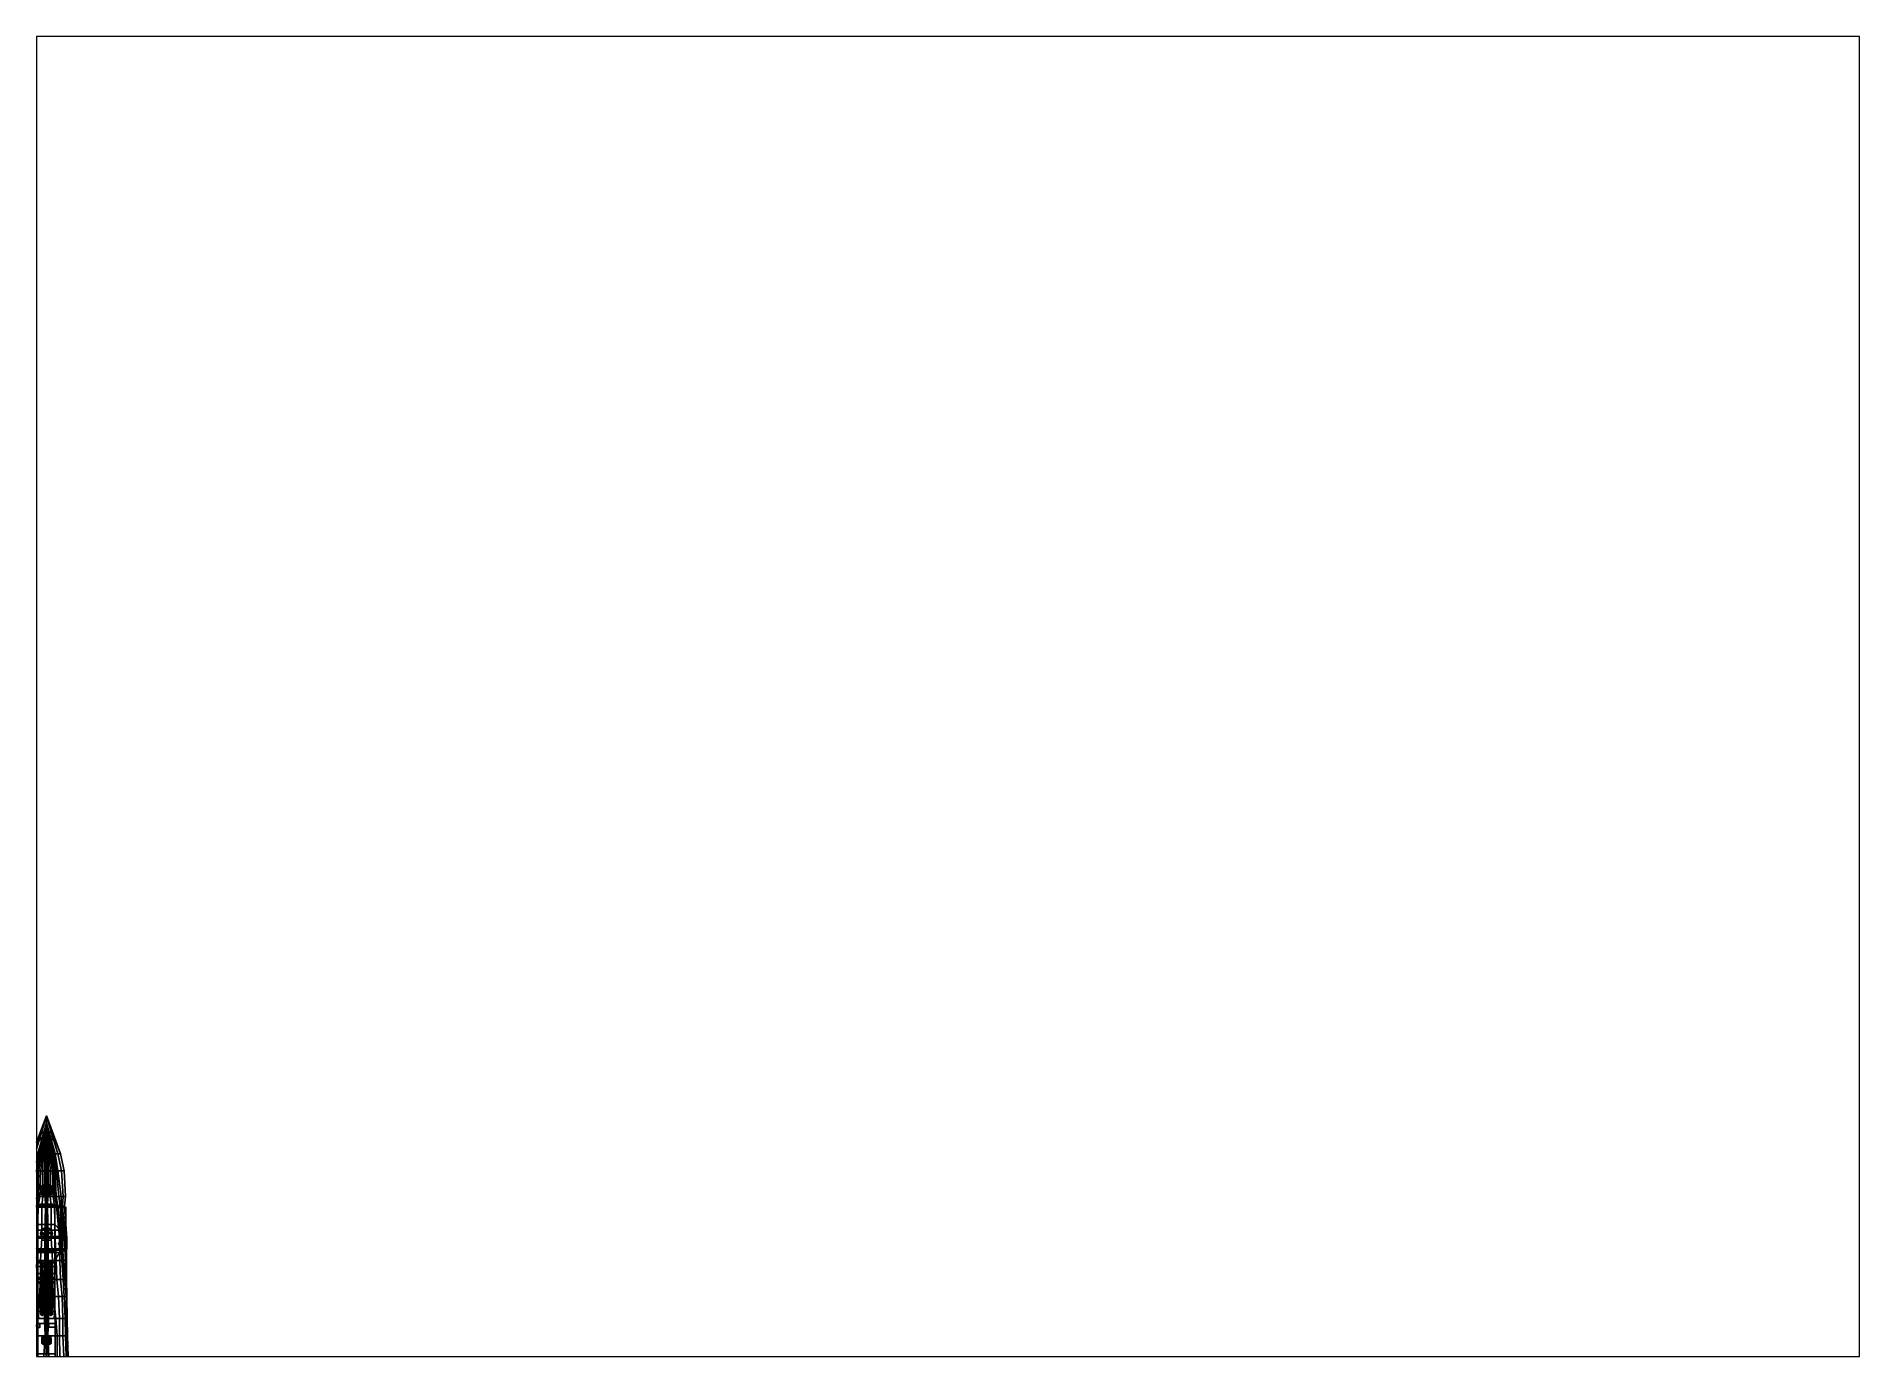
# Paper-space layout 'Layout1' of a CAD drawing. Header units: millimetres. Extents: x 28 to 251, y 20 to 181.
# The model-space entities are those that its viewports show. They can reach past a viewport. Long polylines and large blocks are cut down to what shows.
import ezdxf

# ---------------------------------------------------------------- set-up
doc = ezdxf.new("R2010")
doc.units = ezdxf.units.MM
for name, color, linetype in [('gun', 1, 'Continuous'), ('hull2', 7, 'Continuous'), ('radar', 1, 'Continuous'), ('railings', 6, 'Continuous'), ('sleeve', 5, 'Continuous'), ('turret', 2, 'Continuous')]:
    doc.layers.add(name, color=color, linetype=linetype)

msp = doc.modelspace()

# ---------------------------------------------------------------- linework, layer by layer
for points in [[(0, 50.85, 6.28), (0, 50.84, 5.78), (-2.67, 42, 3.38), (-3.3, 42, 5.14)], [(0, 50.85, 6.28), (0, 50.85, 6.28), (-3.3, 42, 5.14), (0, 42, 5.14)], [(0, 50.84, 5.78), (0, 49.22, 4.12), (-2.04, 42, 2.69), (-2.67, 42, 3.38)], [(0, 49.22, 4.12), (0, 48.3, 2.99), (-1.8, 42, 2.3), (-2.04, 42, 2.69)], [(0, 48.3, 2.99), (0, 47.6, 1.91), (-1.54, 42, 1.91), (-1.8, 42, 2.3)], [(-1.1, 46.95, 5.77), (-1.56, 45.85, 5.63), (-1.56, 45.85, 6), (-1.1, 46.95, 6)], [(1.56, 45.85, 6), (-1.1, 46.95, 6), (-1.56, 45.85, 6), (1.1, 44.75, 6)], [(0, 47.6, 1.91), (0, 47.18, 1.13), (-1.35, 42, 1.57), (-1.54, 42, 1.91)], [(0, 47.18, 1.13), (0, 46.77, 0.12), (-0.99, 42, 0.6), (-1.35, 42, 1.57)], [(0, 47.41, 5.83), (-1.1, 46.95, 5.77), (-1.1, 46.95, 6), (0, 47.41, 6)], [(1.1, 46.95, 6), (0, 47.41, 6), (-1.1, 46.95, 6), (1.56, 45.85, 6)], [(0, 46.77, 0.12), (0, 46.55, -0.52), (-0.74, 42, -0.52), (-0.99, 42, 0.6)], [(1.1, 46.95, 5.77), (0, 47.41, 5.83), (0, 47.41, 6), (1.1, 46.95, 6)], [(1.56, 45.85, 5.63), (1.1, 46.95, 5.77), (1.1, 46.95, 6), (1.56, 45.85, 6)], [(-1.56, 45.85, 5.63), (-1.1, 44.75, 5.49), (-1.1, 44.75, 6), (-1.56, 45.85, 6)], [(1.1, 44.75, 6), (-1.56, 45.85, 6), (-1.1, 44.75, 6), (0, 44.29, 6)], [(-1.1, 44.75, 5.49), (0, 44.29, 5.43), (0, 44.29, 6), (-1.1, 44.75, 6)], [(0, 46.55, -0.52), (0, 46.28, -2.23), (-0.37, 42, -2.23), (-0.74, 42, -0.52)], [(0, 46.28, -2.23), (0, 46.21, -2.78), (-0.33, 42, -2.78), (-0.37, 42, -2.23)], [(0, 46.21, -2.78), (0, 46.21, -2.78), (0, 42, -2.78), (-0.33, 42, -2.78)], [(-0.25, 45.85, 6.08), (-0.13, 46.07, 6.08), (-0.14, 46.09, 6.05), (-0.28, 45.85, 6.05)], [(-0.14, 46.09, 6), (-0.28, 45.85, 6), (-0.28, 45.85, 6.05), (-0.14, 46.09, 6.05)], [(-0.13, 45.63, 6.08), (-0.25, 45.85, 6.08), (-0.28, 45.85, 6.05), (-0.14, 45.61, 6.05)], [(-0.28, 45.85, 6), (-0.14, 45.61, 6), (-0.14, 45.61, 6.05), (-0.28, 45.85, 6.05)], [(-0.13, 46.07, 6.08), (-0.25, 45.85, 6.08), (-0.25, 45.85, 7.27), (-0.13, 46.07, 7.27)], [(-0.25, 45.85, 6.08), (-0.13, 45.63, 6.08), (-0.13, 45.63, 7.27), (-0.25, 45.85, 7.27)], [(-0.13, 46.07, 6.08), (0.12, 46.07, 6.08), (0.14, 46.09, 6.05), (-0.14, 46.09, 6.05)], [(0.14, 46.09, 6), (-0.14, 46.09, 6), (-0.14, 46.09, 6.05), (0.14, 46.09, 6.05)], [(0.12, 45.63, 6.08), (-0.13, 45.63, 6.08), (-0.14, 45.61, 6.05), (0.14, 45.61, 6.05)], [(-0.14, 45.61, 6), (0.14, 45.61, 6), (0.14, 45.61, 6.05), (-0.14, 45.61, 6.05)], [(0.12, 46.07, 6.08), (-0.13, 46.07, 6.08), (-0.13, 46.07, 7.27), (0.12, 46.07, 7.27)], [(-0.13, 45.63, 6.08), (0.12, 45.63, 6.08), (0.12, 45.63, 7.27), (-0.13, 45.63, 7.27)], [(0, 44.29, 5.43), (1.1, 44.75, 5.49), (1.1, 44.75, 6), (0, 44.29, 6)], [(0.12, 46.07, 6.08), (0.25, 45.85, 6.08), (0.28, 45.85, 6.05), (0.14, 46.09, 6.05)], [(0.25, 45.85, 6.08), (0.12, 46.07, 6.08), (0.12, 46.07, 7.27), (0.25, 45.85, 7.27)], [(0.12, 45.63, 6.08), (0.25, 45.85, 6.08), (0.25, 45.85, 7.27), (0.12, 45.63, 7.27)], [(0.25, 45.85, 6.08), (0.12, 45.63, 6.08), (0.14, 45.61, 6.05), (0.28, 45.85, 6.05)], [(0.28, 45.85, 6), (0.14, 46.09, 6), (0.14, 46.09, 6.05), (0.28, 45.85, 6.05)], [(0.14, 45.61, 6), (0.28, 45.85, 6), (0.28, 45.85, 6.05), (0.14, 45.61, 6.05)], [(1.1, 44.75, 5.49), (1.56, 45.85, 5.63), (1.56, 45.85, 6), (1.1, 44.75, 6)], [(-3.3, 42, 5.14), (-2.67, 42, 3.38), (-3.54, 38.02, 2.71), (-4.16, 38.02, 4.72)], [(0, 42, 5.14), (-3.3, 42, 5.14), (-4.16, 38.02, 4.72), (0, 38.02, 4.72)], [(-2.67, 42, 3.38), (-2.04, 42, 2.69), (-2.63, 38.02, 1.79), (-3.54, 38.02, 2.71)], [(-2.04, 42, 2.69), (-1.8, 42, 2.3), (-2.31, 38.02, 1.29), (-2.63, 38.02, 1.79)], [(-1.8, 42, 2.3), (-1.54, 42, 1.91), (-2.04, 38.02, 0.72), (-2.31, 38.02, 1.29)], [(-1.54, 42, 1.91), (-1.35, 42, 1.57), (-1.75, 38.02, 0.05), (-2.04, 38.02, 0.72)], [(-1.35, 42, 1.57), (-0.99, 42, 0.6), (-1.33, 38.02, -0.99), (-1.75, 38.02, 0.05)], [(-0.99, 42, 0.6), (-0.74, 42, -0.52), (-0.88, 38.02, -2.05), (-1.33, 38.02, -0.99)], [(-0.74, 42, -0.52), (-0.37, 42, -2.23), (-0.37, 38.02, -2.65), (-0.88, 38.02, -2.05)], [(-0.37, 42, -2.23), (-0.33, 42, -2.78), (-0.27, 38.02, -2.78), (-0.37, 38.02, -2.65)], [(-0.33, 42, -2.78), (0, 42, -2.78), (0, 38.02, -2.78), (-0.27, 38.02, -2.78)], [(-4.16, 38.02, 4.72), (-3.54, 38.02, 2.71), (-3.89, 32.02, 2.4), (-4.47, 32.02, 4.55)], [(0, 38.02, 4.72), (-4.16, 38.02, 4.72), (-4.47, 32.02, 4.55), (0, 32.02, 4.64)], [(-3.54, 38.02, 2.71), (-2.63, 38.02, 1.79), (-3.4, 32.02, 1.81), (-3.89, 32.02, 2.4)], [(-2.63, 38.02, 1.79), (-2.31, 38.02, 1.29), (-2.89, 32.02, 1.05), (-3.4, 32.02, 1.81)], [(-2.31, 38.02, 1.29), (-2.04, 38.02, 0.72), (-2.24, 32.02, -0.2), (-2.89, 32.02, 1.05)], [(-2.04, 38.02, 0.72), (-1.75, 38.02, 0.05), (-1.93, 32.02, -0.99), (-2.24, 32.02, -0.2)], [(-1.75, 38.02, 0.05), (-1.33, 38.02, -0.99), (-1.53, 32.02, -1.72), (-1.93, 32.02, -0.99)], [(-1.33, 38.02, -0.99), (-0.88, 38.02, -2.05), (-0.88, 32.02, -2.43), (-1.53, 32.02, -1.72)], [(-1.12, 33.49, 5.18), (-0.79, 34.28, 5.18), (-1.06, 34.55, 4.64), (-1.5, 33.49, 4.61)], [(-0.79, 34.28, 5.18), (-1.12, 33.49, 5.18), (-0.79, 32.7, 5.18), (0, 34.61, 5.18)], [(-0.79, 34.28, 5.18), (0, 34.61, 5.18), (0, 34.99, 4.67), (-1.06, 34.55, 4.64)], [(-0.88, 38.02, -2.05), (-0.37, 38.02, -2.65), (-0.31, 32.02, -2.75), (-0.88, 32.02, -2.43)], [(0, 34.61, 5.18), (-0.79, 32.7, 5.18), (0, 32.37, 5.18), (0.79, 34.28, 5.18)], [(-0.37, 38.02, -2.65), (-0.27, 38.02, -2.78), (-0.27, 32.02, -3.23), (-0.31, 32.02, -2.75)], [(-0.27, 38.02, -2.78), (0, 38.02, -2.78), (0, 32.02, -3.23), (-0.27, 32.02, -3.23)], [(0, 34.61, 5.18), (0.79, 34.28, 5.18), (1.06, 34.55, 4.64), (0, 34.99, 4.67)], [(0.79, 34.28, 5.18), (0, 32.37, 5.18), (0.79, 32.7, 5.18), (1.12, 33.49, 5.18)], [(0.79, 34.28, 5.18), (1.12, 33.49, 5.18), (1.5, 33.49, 4.61), (1.06, 34.55, 4.64)], [(-4.23, 29.78, 4.09), (-3.74, 29.78, 2.05), (-4.38, 22.31, 1.68), (-4.71, 22.31, 3.76)], [(0, 29.78, 4.22), (-4.23, 29.78, 4.09), (-4.71, 22.31, 3.76), (0, 22.31, 3.87)], [(4.5, 29.56, 6.46), (1.98, 30.09, 6.46), (-1.98, 30.09, 6.46), (-4.5, 29.56, 6.46)], [(-4.5, 29.56, 6.46), (-1.98, 30.09, 6.46), (1.98, 30.09, 6.46), (4.5, 29.56, 6.46)], [(-4.47, 32.02, 4.55), (-3.89, 32.02, 2.4), (-3.74, 29.78, 2.05), (-4.23, 29.78, 4.09)], [(0, 32.02, 4.64), (-4.47, 32.02, 4.55), (-4.23, 29.78, 4.09), (0, 29.78, 4.22)], [(-3.74, 29.78, 2.05), (-3.4, 29.78, 1.53), (-4.13, 22.31, 1.28), (-4.38, 22.31, 1.68)], [(-3.4, 29.78, 1.53), (-3.21, 29.78, 1.18), (-3.59, 22.31, -0.22), (-4.13, 22.31, 1.28)], [(-3.89, 32.02, 2.4), (-3.4, 32.02, 1.81), (-3.4, 29.78, 1.53), (-3.74, 29.78, 2.05)], [(-3.72, 29.73, 6.46), (-1.4, 30.21, 6.46), (-1.4, 30.21, 4.2), (-3.72, 29.73, 4.1)], [(-3.72, 19.87, 6.46), (-3.72, 29.73, 6.46), (-3.72, 29.73, 4.1), (-3.72, 19.87, 3.67)], [(-3.21, 29.78, 1.18), (-2.64, 29.78, -0.07), (-3.42, 22.31, -0.61), (-3.59, 22.31, -0.22)], [(-2.64, 29.78, -0.07), (-2.32, 29.78, -0.86), (-3.01, 22.31, -1.34), (-3.42, 22.31, -0.61)], [(-3.4, 32.02, 1.81), (-2.89, 32.02, 1.05), (-3.21, 29.78, 1.18), (-3.4, 29.78, 1.53)], [(-2.89, 32.02, 1.05), (-2.24, 32.02, -0.2), (-2.64, 29.78, -0.07), (-3.21, 29.78, 1.18)], [(-2.32, 29.78, -0.86), (-1.91, 29.78, -1.89), (-2.06, 22.31, -2.34), (-3.01, 22.31, -1.34)], [(-2.24, 32.02, -0.2), (-1.93, 32.02, -0.99), (-2.32, 29.78, -0.86), (-2.64, 29.78, -0.07)], [(-1.93, 32.02, -0.99), (-1.53, 32.02, -1.72), (-1.91, 29.78, -1.89), (-2.32, 29.78, -0.86)], [(-1.91, 29.78, -1.89), (-1.08, 29.78, -2.67), (-1.08, 22.31, -2.82), (-2.06, 22.31, -2.34)], [(1.98, 30.09, 9.07), (1.4, 30.21, 9.07), (-1.4, 30.21, 9.07), (-1.98, 30.09, 9.07)], [(-1.4, 30.21, 9.07), (-1.4, 30.21, 6.46), (-1.98, 30.09, 6.46), (-1.98, 30.09, 9.07)], [(1.98, 25.52, 9.07), (1.98, 30.09, 9.07), (-1.98, 30.09, 9.07), (-1.98, 25.52, 9.07)], [(-1.98, 30.09, 9.07), (-1.98, 30.09, 6.46), (-1.98, 25.52, 6.46), (-1.98, 25.52, 9.07)], [(-1.53, 32.02, -1.72), (-0.88, 32.02, -2.43), (-1.08, 29.78, -2.67), (-1.91, 29.78, -1.89)], [(-0.79, 32.7, 5.18), (-1.12, 33.49, 5.18), (-1.5, 33.49, 4.61), (-1.06, 32.43, 4.6)], [(1.4, 30.21, 4.2), (-1.4, 30.21, 4.2), (-1.4, 30.21, 6.46), (1.4, 30.21, 6.46)], [(1.4, 30.21, 9.07), (1.4, 30.21, 6.46), (-1.4, 30.21, 6.46), (-1.4, 30.21, 9.07)], [(-0.88, 32.02, -2.43), (-0.31, 32.02, -2.75), (-0.23, 29.78, -3.05), (-1.08, 29.78, -2.67)], [(-1.08, 29.78, -2.67), (-0.23, 29.78, -3.05), (-0.37, 22.31, -3), (-1.08, 22.31, -2.82)], [(0, 32.37, 5.18), (-0.79, 32.7, 5.18), (-1.06, 32.43, 4.6), (0, 31.99, 4.63)], [(-0.23, 29.78, -3.05), (-0.23, 29.78, -3.1), (-0.37, 22.31, -3.05), (-0.37, 22.31, -3)], [(-0.23, 29.78, -3.1), (0, 29.78, -3.1), (0, 22.31, -3.05), (-0.37, 22.31, -3.05)], [(-0.31, 32.02, -2.75), (-0.27, 32.02, -3.23), (-0.23, 29.78, -3.1), (-0.23, 29.78, -3.05)], [(-0.27, 32.02, -3.23), (0, 32.02, -3.23), (0, 29.78, -3.1), (-0.23, 29.78, -3.1)], [(0.79, 32.7, 5.18), (0, 32.37, 5.18), (0, 31.99, 4.63), (1.06, 32.43, 4.6)], [(1.12, 33.49, 5.18), (0.79, 32.7, 5.18), (1.06, 32.43, 4.6), (1.5, 33.49, 4.61)], [(3.72, 29.73, 4.1), (1.4, 30.21, 4.2), (1.4, 30.21, 6.46), (3.72, 29.73, 6.46)], [(1.98, 30.09, 6.46), (1.4, 30.21, 6.46), (1.4, 30.21, 9.07), (1.98, 30.09, 9.07)], [(1.98, 25.52, 6.46), (1.98, 30.09, 6.46), (1.98, 30.09, 9.07), (1.98, 25.52, 9.07)], [(3.72, 19.87, 3.67), (3.72, 29.73, 4.1), (3.72, 29.73, 6.46), (3.72, 19.87, 6.46)], [(-4.5, 19.87, 6.46), (-4.5, 29.56, 6.46), (4.5, 29.56, 6.46), (4.5, 19.87, 6.46)], [(4.5, 19.87, 6.46), (4.5, 29.56, 6.46), (-4.5, 29.56, 6.46), (-4.5, 19.87, 6.46)], [(3.16, 24.22, 8.82), (1.98, 25.52, 9.07), (-1.98, 25.52, 9.07), (-3.16, 24.22, 8.82)], [(-3.16, 24.22, 8.82), (-1.98, 25.52, 9.07), (1.98, 25.52, 9.07), (3.16, 24.22, 8.82)], [(1.98, 24.22, 8.82), (1.98, 25.52, 9.07), (-1.98, 25.52, 9.07), (-1.98, 24.22, 8.82)], [(-1.98, 25.52, 9.07), (-1.98, 25.52, 6.46), (-1.98, 24.22, 6.46), (-1.98, 24.22, 8.82)], [(1.98, 24.22, 6.46), (1.98, 25.52, 6.46), (1.98, 25.52, 9.07), (1.98, 24.22, 8.82)], [(-4.71, 22.31, 3.76), (-4.38, 22.31, 1.68), (-4.68, 17.08, 2.72), (-4.69, 17.08, 3.58)], [(0, 22.31, 3.87), (-4.71, 22.31, 3.76), (-4.69, 17.08, 3.58), (0, 17.08, 3.69)], [(-4.38, 22.31, 1.68), (-4.13, 22.31, 1.28), (-4.42, 17.08, 1.1), (-4.68, 17.08, 2.72)], [(-4.5, 22.73, 8.68), (-3.16, 24.22, 8.82), (3.16, 24.22, 8.82), (4.5, 22.73, 8.68)], [(4.5, 22.73, 8.68), (3.16, 24.22, 8.82), (-3.16, 24.22, 8.82), (-4.5, 22.73, 8.68)], [(4.5, 19.53, 8.68), (4.5, 22.73, 8.68), (-4.5, 22.73, 8.68), (-4.5, 19.53, 8.68)], [(-4.5, 19.53, 8.68), (-4.5, 22.73, 8.68), (4.5, 22.73, 8.68), (4.5, 19.53, 8.68)], [(-4.13, 22.31, 1.28), (-3.59, 22.31, -0.22), (-3.98, 17.08, -0.35), (-4.42, 17.08, 1.1)], [(-4.21, 25.06, 6.46), (-4.35, 24.82, 6.46), (-4.35, 24.82, 6.51), (-4.21, 25.06, 6.51)], [(-4.32, 24.82, 6.54), (-4.2, 25.04, 6.54), (-4.21, 25.06, 6.51), (-4.35, 24.82, 6.51)], [(-4.35, 24.82, 6.46), (-4.21, 24.58, 6.46), (-4.21, 24.58, 6.51), (-4.35, 24.82, 6.51)], [(-4.2, 24.6, 6.54), (-4.32, 24.82, 6.54), (-4.35, 24.82, 6.51), (-4.21, 24.58, 6.51)], [(-4.2, 25.04, 6.54), (-4.32, 24.82, 6.54), (-4.32, 24.82, 7.75), (-4.2, 25.04, 7.75)], [(-4.32, 24.82, 6.54), (-4.2, 24.6, 6.54), (-4.2, 24.6, 7.75), (-4.32, 24.82, 7.75)], [(-3.93, 25.06, 6.46), (-4.21, 25.06, 6.46), (-4.21, 25.06, 6.51), (-3.93, 25.06, 6.51)], [(-4.2, 25.04, 6.54), (-3.95, 25.04, 6.54), (-3.93, 25.06, 6.51), (-4.21, 25.06, 6.51)], [(-3.95, 24.6, 6.54), (-4.2, 24.6, 6.54), (-4.21, 24.58, 6.51), (-3.93, 24.58, 6.51)], [(-4.21, 24.58, 6.46), (-3.93, 24.58, 6.46), (-3.93, 24.58, 6.51), (-4.21, 24.58, 6.51)], [(-3.95, 25.04, 6.54), (-4.2, 25.04, 6.54), (-4.2, 25.04, 7.75), (-3.95, 25.04, 7.75)], [(-4.2, 24.6, 6.54), (-3.95, 24.6, 6.54), (-3.95, 24.6, 7.75), (-4.2, 24.6, 7.75)], [(-3.59, 22.31, -0.22), (-3.42, 22.31, -0.61), (-3.59, 17.08, -1.13), (-3.98, 17.08, -0.35)], [(-3.95, 25.04, 6.54), (-3.82, 24.82, 6.54), (-3.79, 24.82, 6.51), (-3.93, 25.06, 6.51)], [(-3.82, 24.82, 6.54), (-3.95, 25.04, 6.54), (-3.95, 25.04, 7.75), (-3.82, 24.82, 7.75)], [(-3.95, 24.6, 6.54), (-3.82, 24.82, 6.54), (-3.82, 24.82, 7.75), (-3.95, 24.6, 7.75)], [(-3.82, 24.82, 6.54), (-3.95, 24.6, 6.54), (-3.93, 24.58, 6.51), (-3.79, 24.82, 6.51)], [(-3.79, 24.82, 6.46), (-3.93, 25.06, 6.46), (-3.93, 25.06, 6.51), (-3.79, 24.82, 6.51)], [(-3.93, 24.58, 6.46), (-3.79, 24.82, 6.46), (-3.79, 24.82, 6.51), (-3.93, 24.58, 6.51)], [(-3.42, 22.31, -0.61), (-3.01, 22.31, -1.34), (-3.13, 17.08, -1.84), (-3.59, 17.08, -1.13)], [(-3.45, 21.01, 8.76), (-3.33, 21.23, 8.76), (-3.34, 21.25, 8.73), (-3.48, 21.01, 8.73)], [(-3.34, 21.25, 8.68), (-3.48, 21.01, 8.68), (-3.48, 21.01, 8.73), (-3.34, 21.25, 8.73)], [(-3.33, 21.23, 8.76), (-3.08, 21.23, 8.76), (-3.06, 21.25, 8.73), (-3.34, 21.25, 8.73)], [(-3.06, 21.25, 8.68), (-3.34, 21.25, 8.68), (-3.34, 21.25, 8.73), (-3.06, 21.25, 8.73)], [(-3.01, 22.31, -1.34), (-2.06, 22.31, -2.34), (-2.27, 17.08, -2.45), (-3.13, 17.08, -1.84)], [(-3.08, 21.23, 8.76), (-2.95, 21.01, 8.76), (-2.92, 21.01, 8.73), (-3.06, 21.25, 8.73)], [(-2.92, 21.01, 8.68), (-3.06, 21.25, 8.68), (-3.06, 21.25, 8.73), (-2.92, 21.01, 8.73)], [(-2.06, 22.31, -2.34), (-1.08, 22.31, -2.82), (-1.38, 17.08, -2.81), (-2.27, 17.08, -2.45)], [(-1.98, 24.22, 8.82), (-1.98, 24.22, 6.46), (-1.98, 22.73, 6.46), (-1.98, 22.73, 8.68)], [(1.98, 22.73, 8.68), (1.98, 24.22, 8.82), (-1.98, 24.22, 8.82), (-1.98, 22.73, 8.68)], [(1.98, 19.87, 8.68), (1.98, 22.73, 8.68), (-1.98, 22.73, 8.68), (-1.98, 19.87, 8.68)], [(-1.98, 22.73, 8.68), (-1.98, 22.73, 6.46), (-1.98, 19.87, 6.46), (-1.98, 19.87, 8.68)], [(-1, 24.44, 8.84), (-1.41, 23.44, 8.68), (-1.41, 23.44, 11.35), (-1, 24.44, 11.35)], [(-1.41, 23.44, 10.19), (-1, 24.44, 10.19), (-1, 24.44, 11.35), (-1.41, 23.44, 11.35)], [(1.41, 23.44, 10.19), (-1, 24.44, 10.19), (-1.41, 23.44, 10.19), (1, 22.44, 10.19)], [(-1.41, 23.44, 8.68), (-1, 22.44, 8.68), (-1, 22.44, 11.35), (-1.41, 23.44, 11.35)], [(-1, 22.44, 10.19), (-1.41, 23.44, 10.19), (-1.41, 23.44, 11.35), (-1, 22.44, 11.35)], [(1, 22.44, 10.19), (-1.41, 23.44, 10.19), (-1, 22.44, 10.19), (0, 22.03, 10.19)], [(-1.08, 22.31, -2.82), (-0.37, 22.31, -3), (-0.37, 17.08, -2.97), (-1.38, 17.08, -2.81)], [(0, 24.85, 8.93), (-1, 24.44, 8.84), (-1, 24.44, 11.35), (0, 24.85, 11.35)], [(-1, 24.44, 10.19), (0, 24.85, 10.19), (0, 24.85, 11.35), (-1, 24.44, 11.35)], [(1, 24.44, 10.19), (0, 24.85, 10.19), (-1, 24.44, 10.19), (1.41, 23.44, 10.19)], [(-1, 22.44, 8.68), (0, 22.03, 8.68), (0, 22.03, 11.35), (-1, 22.44, 11.35)], [(0, 22.03, 10.19), (-1, 22.44, 10.19), (-1, 22.44, 11.35), (0, 22.03, 11.35)], [(-0.78, 23.33, 11.6), (-0.99, 23.33, 11.6), (-0.99, 23.55, 11.6), (-0.78, 23.55, 11.6)], [(-0.99, 23.55, 11.6), (-0.99, 23.33, 11.6), (-0.99, 23.33, 11.82), (-0.99, 23.55, 11.82)], [(-0.78, 23.55, 11.6), (-0.99, 23.55, 11.6), (-0.99, 23.55, 11.82), (-0.78, 23.55, 11.82)], [(-0.99, 23.55, 11.82), (-0.99, 23.33, 11.82), (-0.78, 23.33, 11.82), (-0.78, 23.55, 11.82)], [(-0.78, 23.33, 11.82), (-0.99, 23.33, 11.82), (-0.99, 23.33, 11.6), (-0.78, 23.33, 11.6)], [(-0.78, 23.55, 11.82), (-0.78, 23.33, 11.82), (-0.78, 23.33, 11.6), (-0.78, 23.55, 11.6)], [(0.81, 23.51, 11.71), (0.81, 23.48, 11.65), (-0.78, 23.48, 11.65), (-0.78, 23.51, 11.71)], [(0.81, 23.48, 11.77), (0.81, 23.51, 11.71), (-0.78, 23.51, 11.71), (-0.78, 23.48, 11.77)], [(0.81, 23.48, 11.65), (0.81, 23.41, 11.65), (-0.78, 23.41, 11.65), (-0.78, 23.48, 11.65)], [(0.81, 23.41, 11.77), (0.81, 23.48, 11.77), (-0.78, 23.48, 11.77), (-0.78, 23.41, 11.77)], [(0.81, 23.41, 11.65), (0.81, 23.37, 11.71), (-0.78, 23.37, 11.71), (-0.78, 23.41, 11.65)], [(0.81, 23.37, 11.71), (0.81, 23.41, 11.77), (-0.78, 23.41, 11.77), (-0.78, 23.37, 11.71)], [(-0.24, 22.3, 12.98), (-0.48, 21.88, 12.98), (-0.48, 21.88, 13.45), (-0.24, 22.3, 13.45)], [(0.24, 22.3, 13.45), (-0.24, 22.3, 13.45), (-0.48, 21.88, 13.45), (0.48, 21.88, 13.45)], [(0.48, 21.88, 12.98), (-0.48, 21.88, 12.98), (-0.24, 22.3, 12.98), (0.24, 22.3, 12.98)], [(-0.48, 21.88, 12.98), (-0.24, 21.46, 12.98), (-0.24, 21.46, 13.45), (-0.48, 21.88, 13.45)], [(0.48, 21.88, 13.45), (-0.48, 21.88, 13.45), (-0.24, 21.46, 13.45), (0.24, 21.46, 13.45)], [(0.24, 21.46, 12.98), (-0.24, 21.46, 12.98), (-0.48, 21.88, 12.98), (0.48, 21.88, 12.98)], [(-0.37, 22.31, -3), (-0.37, 22.31, -3.05), (-0.37, 17.08, -3.03), (-0.37, 17.08, -2.97)], [(-0.37, 22.31, -3.05), (0, 22.31, -3.05), (0, 17.08, -3.03), (-0.37, 17.08, -3.03)], [(-0.35, 23.33, 11.42), (-0.35, 23.33, 11.87), (-0.35, 23.55, 11.87), (-0.35, 23.55, 11.42)], [(0.4, 23.33, 11.42), (-0.35, 23.33, 11.42), (-0.35, 23.55, 11.42), (0.4, 23.55, 11.42)], [(0.24, 22.3, 12.98), (-0.24, 22.3, 12.98), (-0.24, 22.3, 13.45), (0.24, 22.3, 13.45)], [(-0.24, 21.46, 12.98), (0.24, 21.46, 12.98), (0.24, 21.46, 13.45), (-0.24, 21.46, 13.45)], [(-0.11, 23.82, 10.88), (0.12, 24.22, 10.88), (-0.11, 24.22, 10.88), (-0.22, 24.02, 10.88)], [(-0.21, 24.33, 11.38), (0.23, 24.33, 11.38), (0.23, 24.28, 11.1), (-0.21, 24.28, 11.1)], [(0, 23.59, 10.62), (-0.13, 23.52, 10.62), (-0.13, 23.37, 10.62), (0.13, 23.52, 10.62)], [(0, 23.59, 10.19), (-0.13, 23.52, 10.19), (-0.13, 23.52, 10.62), (0, 23.59, 10.62)], [(0.13, 23.52, 10.62), (-0.13, 23.37, 10.62), (0, 23.29, 10.62), (0.13, 23.37, 10.62)], [(-0.13, 23.52, 10.19), (-0.13, 23.37, 10.19), (-0.13, 23.37, 10.62), (-0.13, 23.52, 10.62)], [(-0.13, 23.37, 10.19), (0, 23.29, 10.19), (0, 23.29, 10.62), (-0.13, 23.37, 10.62)], [(0.12, 23.82, 10.88), (0.24, 24.02, 10.88), (0.12, 24.22, 10.88), (-0.11, 23.82, 10.88)], [(0, 21.98, 16.58), (-0.1, 21.88, 16.58), (-0.1, 21.88, 16.78), (0, 21.98, 16.78)], [(0, 21.78, 16.78), (0.1, 21.88, 16.78), (0, 21.98, 16.78), (-0.1, 21.88, 16.78)], [(-0.1, 21.88, 16.58), (0, 21.98, 16.58), (0.1, 21.88, 16.58), (0, 21.78, 16.58)], [(-0.1, 21.88, 16.58), (0, 21.78, 16.58), (0, 21.78, 16.78), (-0.1, 21.88, 16.78)], [(0.09, 23.13, 11.04), (-0.09, 23.13, 11.04), (-0.09, 23.55, 11.04), (0.09, 23.55, 11.04)], [(0.09, 23.13, 11.25), (-0.09, 23.13, 11.25), (-0.09, 23.55, 11.25), (0.09, 23.55, 11.25)], [(-0.09, 20.42, 13.31), (0, 20.42, 13.4), (0, 21.47, 13.4), (-0.09, 21.47, 13.31)], [(0, 20.43, 13.22), (-0.09, 20.42, 13.31), (-0.09, 21.47, 13.31), (0, 21.47, 13.22)], [(0, 23.52, 10.62), (-0.07, 23.48, 10.62), (-0.07, 23.48, 11.42), (0, 23.52, 11.42)], [(-0.07, 23.48, 10.62), (-0.07, 23.4, 10.62), (-0.07, 23.4, 11.42), (-0.07, 23.48, 11.42)], [(-0.07, 23.4, 10.62), (0, 23.36, 10.62), (0, 23.36, 11.42), (-0.07, 23.4, 11.42)], [(0, 23.3, 10.95), (0, 23.14, 10.95), (-0.07, 23.18, 10.95), (-0.07, 23.26, 10.95)], [(0, 23.14, 11.36), (0, 23.3, 11.36), (-0.07, 23.26, 11.36), (-0.07, 23.18, 11.36)], [(0, 23.3, 10.95), (-0.07, 23.26, 10.95), (-0.07, 23.26, 11.36), (0, 23.3, 11.36)], [(-0.07, 23.26, 10.95), (-0.07, 23.18, 10.95), (-0.07, 23.18, 11.36), (-0.07, 23.26, 11.36)], [(-0.07, 23.18, 10.95), (0, 23.14, 10.95), (0, 23.14, 11.36), (-0.07, 23.18, 11.36)], [(0, 20.11, 16.61), (-0.07, 20.1, 16.68), (-0.07, 21.88, 16.68), (0, 21.78, 16.61)], [(-0.07, 20.1, 16.68), (0, 20.1, 16.75), (0, 21.78, 16.75), (-0.07, 21.88, 16.68)], [(1, 24.44, 8.84), (0, 24.85, 8.93), (0, 24.85, 11.35), (1, 24.44, 11.35)], [(0, 24.85, 10.19), (1, 24.44, 10.19), (1, 24.44, 11.35), (0, 24.85, 11.35)], [(0, 24.28, 10.88), (0, 24.28, 11.1), (0, 24.33, 11.38), (0, 24.32, 10.86)], [(0, 24.03, 10.88), (0, 24.28, 10.88), (0, 24.32, 10.86), (0, 23.96, 10.85)], [(0, 23.61, 10.77), (0, 23.94, 10.88), (0, 24.03, 10.88), (0, 23.61, 10.7)], [(0, 23.52, 10.77), (0, 23.61, 10.77), (0, 23.61, 10.7), (0, 23.52, 10.7)], [(0.13, 23.52, 10.19), (0, 23.59, 10.19), (0, 23.59, 10.62), (0.13, 23.52, 10.62)], [(0.07, 23.48, 10.62), (0, 23.52, 10.62), (0, 23.52, 11.42), (0.07, 23.48, 11.42)], [(0, 23.36, 10.62), (0.07, 23.4, 10.62), (0.07, 23.4, 11.42), (0, 23.36, 11.42)], [(0, 23.29, 10.19), (0.13, 23.37, 10.19), (0.13, 23.37, 10.62), (0, 23.29, 10.62)], [(0.07, 23.26, 10.95), (0.07, 23.18, 10.95), (0, 23.14, 10.95), (0, 23.3, 10.95)], [(0.07, 23.18, 11.36), (0.07, 23.26, 11.36), (0, 23.3, 11.36), (0, 23.14, 11.36)], [(0.07, 23.26, 10.95), (0, 23.3, 10.95), (0, 23.3, 11.36), (0.07, 23.26, 11.36)], [(0, 23.14, 10.95), (0.07, 23.18, 10.95), (0.07, 23.18, 11.36), (0, 23.14, 11.36)], [(0, 22.03, 8.68), (1, 22.44, 8.68), (1, 22.44, 11.35), (0, 22.03, 11.35)], [(1, 22.44, 10.19), (0, 22.03, 10.19), (0, 22.03, 11.35), (1, 22.44, 11.35)], [(0.1, 21.88, 16.58), (0, 21.98, 16.58), (0, 21.98, 16.78), (0.1, 21.88, 16.78)], [(0.07, 20.1, 16.68), (0, 20.11, 16.61), (0, 21.78, 16.61), (0.07, 21.88, 16.68)], [(0, 20.1, 16.75), (0.07, 20.1, 16.68), (0.07, 21.88, 16.68), (0, 21.78, 16.75)], [(0, 21.78, 16.58), (0.1, 21.88, 16.58), (0.1, 21.88, 16.78), (0, 21.78, 16.78)], [(0, 20.42, 13.4), (0.09, 20.42, 13.31), (0.09, 21.47, 13.31), (0, 21.47, 13.4)], [(0.09, 20.42, 13.31), (0, 20.43, 13.22), (0, 21.47, 13.22), (0.09, 21.47, 13.31)], [(0, 19.8, 16.6), (0, 20.14, 16.27), (0, 21.42, 17.12), (0, 18.37, 17.12)], [(0, 18.37, 17.12), (0, 21.42, 17.12), (0, 20.14, 16.27), (0, 19.8, 16.6)], [(0.07, 23.4, 10.62), (0.07, 23.48, 10.62), (0.07, 23.48, 11.42), (0.07, 23.4, 11.42)], [(0.07, 23.18, 10.95), (0.07, 23.26, 10.95), (0.07, 23.26, 11.36), (0.07, 23.18, 11.36)], [(0.13, 23.37, 10.19), (0.13, 23.52, 10.19), (0.13, 23.52, 10.62), (0.13, 23.37, 10.62)], [(0.48, 21.88, 12.98), (0.24, 22.3, 12.98), (0.24, 22.3, 13.45), (0.48, 21.88, 13.45)], [(0.24, 21.46, 12.98), (0.48, 21.88, 12.98), (0.48, 21.88, 13.45), (0.24, 21.46, 13.45)], [(0.4, 23.33, 11.42), (0.4, 23.33, 11.87), (0.4, 23.55, 11.87), (0.4, 23.55, 11.42)], [(0.81, 23.55, 11.82), (0.81, 23.33, 11.82), (1.02, 23.33, 11.82), (1.02, 23.55, 11.82)], [(1.02, 23.33, 11.6), (0.81, 23.33, 11.6), (0.81, 23.55, 11.6), (1.02, 23.55, 11.6)], [(0.81, 23.55, 11.6), (0.81, 23.33, 11.6), (0.81, 23.33, 11.82), (0.81, 23.55, 11.82)], [(1.02, 23.55, 11.6), (0.81, 23.55, 11.6), (0.81, 23.55, 11.82), (1.02, 23.55, 11.82)], [(1.02, 23.33, 11.82), (0.81, 23.33, 11.82), (0.81, 23.33, 11.6), (1.02, 23.33, 11.6)], [(1.41, 23.44, 8.68), (1, 24.44, 8.84), (1, 24.44, 11.35), (1.41, 23.44, 11.35)], [(1, 24.44, 10.19), (1.41, 23.44, 10.19), (1.41, 23.44, 11.35), (1, 24.44, 11.35)], [(1, 22.44, 8.68), (1.41, 23.44, 8.68), (1.41, 23.44, 11.35), (1, 22.44, 11.35)], [(1.41, 23.44, 10.19), (1, 22.44, 10.19), (1, 22.44, 11.35), (1.41, 23.44, 11.35)], [(1.02, 23.55, 11.82), (1.02, 23.33, 11.82), (1.02, 23.33, 11.6), (1.02, 23.55, 11.6)], [(1.98, 22.73, 6.46), (1.98, 24.22, 6.46), (1.98, 24.22, 8.82), (1.98, 22.73, 8.68)], [(1.98, 19.87, 6.46), (1.98, 22.73, 6.46), (1.98, 22.73, 8.68), (1.98, 19.87, 8.68)], [(3.06, 21.25, 8.68), (2.92, 21.01, 8.68), (2.92, 21.01, 8.73), (3.06, 21.25, 8.73)], [(2.95, 21.01, 8.76), (3.07, 21.23, 8.76), (3.06, 21.25, 8.73), (2.92, 21.01, 8.73)], [(3.34, 21.25, 8.68), (3.06, 21.25, 8.68), (3.06, 21.25, 8.73), (3.34, 21.25, 8.73)], [(3.07, 21.23, 8.76), (3.32, 21.23, 8.76), (3.34, 21.25, 8.73), (3.06, 21.25, 8.73)], [(3.32, 21.23, 8.76), (3.45, 21.01, 8.76), (3.48, 21.01, 8.73), (3.34, 21.25, 8.73)], [(3.48, 21.01, 8.68), (3.34, 21.25, 8.68), (3.34, 21.25, 8.73), (3.48, 21.01, 8.73)], [(3.93, 25.06, 6.46), (3.79, 24.82, 6.46), (3.79, 24.82, 6.51), (3.93, 25.06, 6.51)], [(3.82, 24.82, 6.54), (3.94, 25.04, 6.54), (3.93, 25.06, 6.51), (3.79, 24.82, 6.51)], [(3.79, 24.82, 6.46), (3.93, 24.58, 6.46), (3.93, 24.58, 6.51), (3.79, 24.82, 6.51)], [(3.94, 24.6, 6.54), (3.82, 24.82, 6.54), (3.79, 24.82, 6.51), (3.93, 24.58, 6.51)], [(3.94, 25.04, 6.54), (3.82, 24.82, 6.54), (3.82, 24.82, 7.75), (3.94, 25.04, 7.75)], [(3.82, 24.82, 6.54), (3.94, 24.6, 6.54), (3.94, 24.6, 7.75), (3.82, 24.82, 7.75)], [(4.21, 25.06, 6.46), (3.93, 25.06, 6.46), (3.93, 25.06, 6.51), (4.21, 25.06, 6.51)], [(3.94, 25.04, 6.54), (4.19, 25.04, 6.54), (4.21, 25.06, 6.51), (3.93, 25.06, 6.51)], [(4.19, 24.6, 6.54), (3.94, 24.6, 6.54), (3.93, 24.58, 6.51), (4.21, 24.58, 6.51)], [(3.93, 24.58, 6.46), (4.21, 24.58, 6.46), (4.21, 24.58, 6.51), (3.93, 24.58, 6.51)], [(4.19, 25.04, 6.54), (3.94, 25.04, 6.54), (3.94, 25.04, 7.75), (4.19, 25.04, 7.75)], [(3.94, 24.6, 6.54), (4.19, 24.6, 6.54), (4.19, 24.6, 7.75), (3.94, 24.6, 7.75)], [(4.19, 25.04, 6.54), (4.32, 24.82, 6.54), (4.35, 24.82, 6.51), (4.21, 25.06, 6.51)], [(4.32, 24.82, 6.54), (4.19, 25.04, 6.54), (4.19, 25.04, 7.75), (4.32, 24.82, 7.75)], [(4.19, 24.6, 6.54), (4.32, 24.82, 6.54), (4.32, 24.82, 7.75), (4.19, 24.6, 7.75)], [(4.32, 24.82, 6.54), (4.19, 24.6, 6.54), (4.21, 24.58, 6.51), (4.35, 24.82, 6.51)], [(4.35, 24.82, 6.46), (4.21, 25.06, 6.46), (4.21, 25.06, 6.51), (4.35, 24.82, 6.51)], [(4.21, 24.58, 6.46), (4.35, 24.82, 6.46), (4.35, 24.82, 6.51), (4.21, 24.58, 6.51)], [(0, 17.08, 3.69), (-4.69, 17.08, 3.58), (-4.69, 12.69, 3.34), (0, 12.69, 3.5)], [(-4.68, 17.08, 2.72), (-4.42, 17.08, 1.1), (-4.54, 12.69, 0.95), (-4.68, 12.69, 2.79)], [(-4.42, 17.08, 1.1), (-3.98, 17.08, -0.35), (-4.27, 12.69, -0.33), (-4.54, 12.69, 0.95)], [(-3, 18.97, 8.68), (-4.5, 19.53, 8.68), (4.5, 19.53, 8.68), (3, 18.97, 8.68)], [(3, 18.97, 8.68), (4.5, 19.53, 8.68), (-4.5, 19.53, 8.68), (-3, 18.97, 8.68)], [(-3.98, 17.08, -0.35), (-3.59, 17.08, -1.13), (-3.9, 12.69, -1.27), (-4.27, 12.69, -0.33)], [(-3.59, 17.08, -1.13), (-3.13, 17.08, -1.84), (-3.28, 12.69, -2.04), (-3.9, 12.69, -1.27)], [(3.72, 19.87, 6.46), (-3.72, 19.87, 6.46), (-3.72, 19.87, 3.67), (3.72, 19.87, 3.67)], [(-3.33, 20.79, 8.76), (-3.45, 21.01, 8.76), (-3.48, 21.01, 8.73), (-3.34, 20.77, 8.73)], [(-3.48, 21.01, 8.68), (-3.34, 20.77, 8.68), (-3.34, 20.77, 8.73), (-3.48, 21.01, 8.73)], [(-3.33, 21.23, 8.76), (-3.45, 21.01, 8.76), (-3.45, 21.01, 10.1), (-3.33, 21.23, 10.1)], [(-3.45, 21.01, 8.76), (-3.33, 20.79, 8.76), (-3.33, 20.79, 10.1), (-3.45, 21.01, 10.1)], [(-3.08, 20.79, 8.76), (-3.33, 20.79, 8.76), (-3.34, 20.77, 8.73), (-3.06, 20.77, 8.73)], [(-3.34, 20.77, 8.68), (-3.06, 20.77, 8.68), (-3.06, 20.77, 8.73), (-3.34, 20.77, 8.73)], [(-3.08, 21.23, 8.76), (-3.33, 21.23, 8.76), (-3.33, 21.23, 10.1), (-3.08, 21.23, 10.1)], [(-3.33, 20.79, 8.76), (-3.08, 20.79, 8.76), (-3.08, 20.79, 10.1), (-3.33, 20.79, 10.1)], [(-3.13, 17.08, -1.84), (-2.27, 17.08, -2.45), (-2.45, 12.69, -2.49), (-3.28, 12.69, -2.04)], [(-2.95, 21.01, 8.76), (-3.08, 21.23, 8.76), (-3.08, 21.23, 10.1), (-2.95, 21.01, 10.1)], [(-2.95, 21.01, 8.76), (-3.08, 20.79, 8.76), (-3.06, 20.77, 8.73), (-2.92, 21.01, 8.73)], [(-3.08, 20.79, 8.76), (-2.95, 21.01, 8.76), (-2.95, 21.01, 10.1), (-3.08, 20.79, 10.1)], [(-3.06, 20.77, 8.68), (-2.92, 21.01, 8.68), (-2.92, 21.01, 8.73), (-3.06, 20.77, 8.73)], [(1.98, 17.1, 8.68), (3, 18.97, 8.68), (-3, 18.97, 8.68), (-1.98, 17.1, 8.68)], [(-1.98, 17.1, 8.68), (-3, 18.97, 8.68), (3, 18.97, 8.68), (1.98, 17.1, 8.68)], [(0, 19.61, 20.17), (0, 19.68, 20.1), (-2.96, 19.67, 20.1), (-2.96, 19.61, 20.16)], [(0, 19.68, 20.1), (0, 19.61, 20.03), (-2.96, 19.61, 20.04), (-2.96, 19.67, 20.1)], [(-2.96, 19.61, 20.04), (-2.96, 19.55, 20.1), (-2.96, 19.61, 20.16), (-2.96, 19.67, 20.1)], [(0, 19.54, 20.1), (0, 19.61, 20.17), (-2.96, 19.61, 20.16), (-2.96, 19.55, 20.1)], [(0, 19.61, 20.03), (0, 19.54, 20.1), (-2.96, 19.55, 20.1), (-2.96, 19.61, 20.04)], [(-2.27, 17.08, -2.45), (-1.38, 17.08, -2.81), (-1.38, 12.69, -2.85), (-2.45, 12.69, -2.49)], [(-2.04, 19.38, 22.76), (-2.04, 19.43, 22.81), (2.04, 19.43, 22.81), (2.04, 19.38, 22.76)], [(-2.04, 19.43, 22.81), (-2.04, 19.38, 22.86), (2.04, 19.38, 22.86), (2.04, 19.43, 22.81)], [(-2.04, 19.38, 22.76), (-2.04, 19.33, 22.81), (-2.04, 19.38, 22.86), (-2.04, 19.43, 22.81)], [(-2.04, 19.33, 22.81), (-2.04, 19.38, 22.76), (2.04, 19.38, 22.76), (2.04, 19.33, 22.81)], [(-2.04, 19.38, 22.86), (-2.04, 19.33, 22.81), (2.04, 19.33, 22.81), (2.04, 19.38, 22.86)], [(1.98, 19.87, 6.46), (1.98, 19.87, 8.68), (-1.98, 19.87, 8.68), (-1.98, 19.87, 6.46)], [(-1.98, 12.11, 6.46), (-1.98, 19.87, 6.46), (1.98, 19.87, 6.46), (1.98, 12.11, 6.46)], [(1.98, 12.11, 6.46), (1.98, 19.87, 6.46), (-1.98, 19.87, 6.46), (-1.98, 12.11, 6.46)], [(1.98, 6.15, 4.27), (1.98, 17.1, 4.27), (-1.98, 17.1, 4.27), (-1.98, 6.15, 4.27)], [(-1.98, 17.1, 4.27), (-1.98, 17.1, 3.52), (-1.98, 6.15, 3.27), (-1.98, 6.15, 4.27)], [(1.98, 17.1, 4.27), (1.98, 17.1, 3.52), (-1.98, 17.1, 3.52), (-1.98, 17.1, 4.27)], [(-0.58, 17.1, 4.27), (-1.98, 16.6, 4.27), (-0.88, 16.59, 5.12), (0, 16.96, 5.12)], [(-1.61, 19.32, 23.97), (-1.61, 19.27, 24.02), (1.61, 19.27, 24.02), (1.61, 19.32, 23.97)], [(-1.61, 19.27, 23.92), (-1.61, 19.32, 23.97), (1.61, 19.32, 23.97), (1.61, 19.27, 23.92)], [(-1.61, 19.27, 23.92), (-1.61, 19.22, 23.97), (-1.61, 19.27, 24.02), (-1.61, 19.32, 23.97)], [(-1.61, 19.27, 24.02), (-1.61, 19.22, 23.97), (1.61, 19.22, 23.97), (1.61, 19.27, 24.02)], [(-1.61, 19.22, 23.97), (-1.61, 19.27, 23.92), (1.61, 19.27, 23.92), (1.61, 19.22, 23.97)], [(-1.38, 17.08, -2.81), (-0.37, 17.08, -2.97), (-0.48, 12.69, -3.01), (-1.38, 12.69, -2.85)], [(0, 16.96, 5.12), (0.58, 17.1, 4.27), (-0.58, 17.1, 4.27), (0, 16.96, 5.12)], [(-0.37, 17.08, -2.97), (-0.37, 17.08, -3.03), (-0.07, 12.69, -3.07), (-0.48, 12.69, -3.01)], [(-0.37, 17.08, -3.03), (0, 17.08, -3.03), (0, 12.69, -3.07), (-0.07, 12.69, -3.07)], [(-0.15, 20.87, 8.68), (-0.3, 20.61, 8.68), (-0.15, 19.66, 20.03), (-0.08, 19.79, 20.03)], [(-0.3, 20.61, 8.68), (-0.15, 20.35, 8.68), (-0.08, 19.53, 20.03), (-0.15, 19.66, 20.03)], [(0.15, 20.87, 8.68), (-0.15, 20.87, 8.68), (-0.08, 19.79, 20.03), (0.07, 19.79, 20.03)], [(-0.15, 20.35, 8.68), (0.15, 20.35, 8.68), (0.07, 19.53, 20.03), (-0.08, 19.53, 20.03)], [(0.15, 19.66, 20.03), (0.07, 19.79, 20.03), (-0.08, 19.79, 20.03), (-0.15, 19.66, 20.03)], [(0.07, 19.53, 20.03), (0.15, 19.66, 20.03), (-0.15, 19.66, 20.03), (-0.08, 19.53, 20.03)], [(0, 18.73, 8.68), (-0.1, 18.63, 8.68), (-0.1, 19.92, 16.95), (0, 20.02, 16.95)], [(-0.1, 18.63, 8.68), (0, 18.53, 8.68), (0, 19.82, 16.95), (-0.1, 19.92, 16.95)], [(0, 18.73, 3.75), (-0.1, 18.63, 3.73), (-0.1, 18.63, 8.68), (0, 18.73, 8.68)], [(-0.1, 18.63, 3.73), (0, 18.53, 3.74), (0, 18.53, 8.68), (-0.1, 18.63, 8.68)], [(0, 19.71, 20.03), (-0.09, 19.62, 20.03), (-0.04, 19.02, 26.85), (0, 19.06, 26.85)], [(-0.09, 19.62, 20.03), (0, 19.53, 20.03), (0, 18.98, 26.85), (-0.04, 19.02, 26.85)], [(-0.07, 19.61, 20.1), (0, 19.61, 20.17), (0, 21.06, 20.16), (-0.06, 21.06, 20.1)], [(0, 19.61, 20.03), (-0.07, 19.61, 20.1), (-0.06, 21.06, 20.1), (0, 21.06, 20.04)], [(-0.07, 19.37, 13.34), (0, 19.47, 13.41), (0, 20.01, 13.41), (-0.07, 20.02, 13.34)], [(0, 19.45, 13.27), (-0.07, 19.37, 13.34), (-0.07, 20.02, 13.34), (0, 20.02, 13.27)], [(0, 19.61, 20.17), (-0.07, 19.61, 20.1), (-0.06, 17.54, 20.1), (0, 17.54, 20.16)], [(-0.07, 19.61, 20.1), (0, 19.61, 20.03), (0, 17.54, 20.04), (-0.06, 17.54, 20.1)], [(0, 21.06, 20.16), (0.06, 21.06, 20.1), (0, 21.06, 20.04), (-0.06, 21.06, 20.1)], [(0, 17.54, 20.04), (0.06, 17.54, 20.1), (0, 17.54, 20.16), (-0.06, 17.54, 20.1)], [(0.04, 19.02, 26.85), (0, 19.06, 26.85), (-0.04, 19.02, 26.85), (0, 18.98, 26.85)], [(0, 19.61, 20.17), (0.07, 19.61, 20.1), (0.06, 21.06, 20.1), (0, 21.06, 20.16)], [(0.07, 19.61, 20.1), (0, 19.61, 20.03), (0, 21.06, 20.04), (0.06, 21.06, 20.1)], [(0.1, 18.63, 8.68), (0, 18.73, 8.68), (0, 20.02, 16.95), (0.1, 19.92, 16.95)], [(0, 19.47, 13.41), (0.07, 19.37, 13.34), (0.07, 20.02, 13.34), (0, 20.01, 13.41)], [(0.07, 19.37, 13.34), (0, 19.45, 13.27), (0, 20.02, 13.27), (0.07, 20.02, 13.34)], [(0, 18.53, 8.68), (0.1, 18.63, 8.68), (0.1, 19.92, 16.95), (0, 19.82, 16.95)], [(0.09, 19.62, 20.03), (0, 19.71, 20.03), (0, 19.06, 26.85), (0.04, 19.02, 26.85)], [(0, 19.68, 20.1), (0, 19.61, 20.17), (2.96, 19.61, 20.16), (2.96, 19.67, 20.1)], [(0, 19.61, 20.03), (0, 19.68, 20.1), (2.96, 19.67, 20.1), (2.96, 19.61, 20.04)], [(0, 19.53, 20.03), (0.09, 19.62, 20.03), (0.04, 19.02, 26.85), (0, 18.98, 26.85)], [(0, 19.61, 20.17), (0, 19.54, 20.1), (2.96, 19.55, 20.1), (2.96, 19.61, 20.16)], [(0, 19.54, 20.1), (0, 19.61, 20.03), (2.96, 19.61, 20.04), (2.96, 19.55, 20.1)], [(0.07, 19.61, 20.1), (0, 19.61, 20.17), (0, 17.54, 20.16), (0.06, 17.54, 20.1)], [(0, 19.61, 20.03), (0.07, 19.61, 20.1), (0.06, 17.54, 20.1), (0, 17.54, 20.04)], [(0.1, 18.63, 3.73), (0, 18.73, 3.75), (0, 18.73, 8.68), (0.1, 18.63, 8.68)], [(0, 18.53, 3.74), (0.1, 18.63, 3.73), (0.1, 18.63, 8.68), (0, 18.53, 8.68)], [(0.88, 16.59, 5.12), (1.98, 16.6, 4.27), (0.58, 17.1, 4.27), (0, 16.96, 5.12)], [(0.3, 20.61, 8.68), (0.15, 20.87, 8.68), (0.07, 19.79, 20.03), (0.15, 19.66, 20.03)], [(0.15, 20.35, 8.68), (0.3, 20.61, 8.68), (0.15, 19.66, 20.03), (0.07, 19.53, 20.03)], [(1.61, 19.32, 23.97), (1.61, 19.27, 24.02), (1.61, 19.22, 23.97), (1.61, 19.27, 23.92)], [(1.98, 6.15, 3.27), (1.98, 17.1, 3.52), (1.98, 17.1, 4.27), (1.98, 6.15, 4.27)], [(2.04, 19.43, 22.81), (2.04, 19.38, 22.86), (2.04, 19.33, 22.81), (2.04, 19.38, 22.76)], [(2.92, 21.01, 8.68), (3.06, 20.77, 8.68), (3.06, 20.77, 8.73), (2.92, 21.01, 8.73)], [(3.07, 20.79, 8.76), (2.95, 21.01, 8.76), (2.92, 21.01, 8.73), (3.06, 20.77, 8.73)], [(3.07, 21.23, 8.76), (2.95, 21.01, 8.76), (2.95, 21.01, 10.1), (3.07, 21.23, 10.1)], [(2.95, 21.01, 8.76), (3.07, 20.79, 8.76), (3.07, 20.79, 10.1), (2.95, 21.01, 10.1)], [(2.96, 19.61, 20.16), (2.96, 19.55, 20.1), (2.96, 19.61, 20.04), (2.96, 19.67, 20.1)], [(3.32, 20.79, 8.76), (3.07, 20.79, 8.76), (3.06, 20.77, 8.73), (3.34, 20.77, 8.73)], [(3.06, 20.77, 8.68), (3.34, 20.77, 8.68), (3.34, 20.77, 8.73), (3.06, 20.77, 8.73)], [(3.32, 21.23, 8.76), (3.07, 21.23, 8.76), (3.07, 21.23, 10.1), (3.32, 21.23, 10.1)], [(3.07, 20.79, 8.76), (3.32, 20.79, 8.76), (3.32, 20.79, 10.1), (3.07, 20.79, 10.1)], [(3.45, 21.01, 8.76), (3.32, 21.23, 8.76), (3.32, 21.23, 10.1), (3.45, 21.01, 10.1)], [(3.32, 20.79, 8.76), (3.45, 21.01, 8.76), (3.45, 21.01, 10.1), (3.32, 20.79, 10.1)], [(3.45, 21.01, 8.76), (3.32, 20.79, 8.76), (3.34, 20.77, 8.73), (3.48, 21.01, 8.73)], [(3.34, 20.77, 8.68), (3.48, 21.01, 8.68), (3.48, 21.01, 8.73), (3.34, 20.77, 8.73)], [(-1.98, 16.6, 4.27), (-1.98, 15.71, 4.27), (-1.25, 15.71, 5.12), (-0.88, 16.59, 5.12)], [(-1.25, 15.71, 5.12), (-1.98, 15.71, 4.27), (-1.98, 14.07, 4.27), (-1.25, 14.07, 5.12)], [(-1.25, 14.07, 5.12), (-1.98, 14.07, 4.27), (-1.98, 13.18, 4.27), (-0.88, 13.19, 5.12)], [(-0.88, 13.19, 5.12), (-1.98, 13.18, 4.27), (-0.58, 12.31, 4.27), (0, 12.82, 5.12)], [(-0.88, 16.59, 7.9), (-1.25, 15.71, 7.9), (-1.2, 15.46, 12.36), (-0.85, 16.31, 12.44)], [(-0.88, 16.59, 5.12), (-1.25, 15.71, 5.12), (-1.25, 15.71, 7.9), (-0.88, 16.59, 7.9)], [(-1.25, 15.71, 7.9), (-1.25, 14.07, 7.9), (-1.2, 13.62, 12.2), (-1.2, 15.46, 12.36)], [(-1.25, 15.71, 5.12), (-1.25, 14.07, 5.12), (-1.25, 14.07, 7.9), (-1.25, 15.71, 7.9)], [(-1.25, 14.07, 7.9), (-0.88, 13.19, 7.9), (-0.85, 12.77, 12.14), (-1.2, 13.62, 12.2)], [(-1.25, 14.07, 5.12), (-0.88, 13.19, 5.12), (-0.88, 13.19, 7.9), (-1.25, 14.07, 7.9)], [(-1.2, 15.46, 12.36), (0.85, 16.31, 12.44), (0, 16.66, 12.47), (-0.85, 16.31, 12.44)], [(-1.2, 13.62, 12.2), (1.2, 15.46, 12.36), (0.85, 16.31, 12.44), (-1.2, 15.46, 12.36)], [(-0.85, 12.77, 12.14), (1.2, 13.62, 12.2), (1.2, 15.46, 12.36), (-1.2, 13.62, 12.2)], [(0, 16.96, 7.9), (-0.88, 16.59, 7.9), (-0.85, 16.31, 12.44), (0, 16.66, 12.47)], [(0, 16.96, 5.12), (-0.88, 16.59, 5.12), (-0.88, 16.59, 7.9), (0, 16.96, 7.9)], [(-0.88, 13.19, 7.9), (0, 12.82, 7.9), (0, 12.42, 12.11), (-0.85, 12.77, 12.14)], [(-0.88, 13.19, 5.12), (0, 12.82, 5.12), (0, 12.82, 7.9), (-0.88, 13.19, 7.9)], [(-0.87, 15.3, 12.33), (-0.62, 15.92, 12.4), (-0.62, 15.92, 13.86), (-0.87, 15.3, 13.61)], [(-0.62, 15.92, 12.4), (-0.87, 15.3, 12.33), (-0.87, 15.3, 13.61), (-0.62, 15.92, 13.86)], [(-0.87, 13.47, 12.18), (-0.87, 15.3, 12.33), (-0.87, 15.3, 13.61), (-0.87, 13.47, 12.93)], [(-0.87, 15.3, 12.33), (-0.87, 13.47, 12.18), (-0.87, 13.47, 12.93), (-0.87, 15.3, 13.61)], [(-0.62, 12.85, 12.14), (-0.87, 13.47, 12.18), (-0.87, 13.47, 12.93), (-0.62, 12.85, 12.68)], [(-0.87, 13.47, 12.18), (-0.62, 12.85, 12.14), (-0.62, 12.85, 12.68), (-0.87, 13.47, 12.93)], [(0, 12.42, 12.11), (0.85, 12.77, 12.14), (1.2, 13.62, 12.2), (-0.85, 12.77, 12.14)], [(-0.62, 15.92, 12.4), (0, 16.17, 12.42), (0, 16.17, 13.93), (-0.62, 15.92, 13.86)], [(0, 16.17, 12.42), (-0.62, 15.92, 12.4), (-0.62, 15.92, 13.86), (0, 16.17, 13.93)], [(0, 12.6, 12.12), (-0.62, 12.85, 12.14), (-0.62, 12.85, 12.68), (0, 12.6, 12.59)], [(-0.62, 12.85, 12.14), (0, 12.6, 12.12), (0, 12.6, 12.59), (-0.62, 12.85, 12.68)], [(0, 12.82, 5.12), (-0.58, 12.31, 4.27), (0.58, 12.31, 4.27), (0, 12.82, 5.12)], [(0.88, 16.59, 7.9), (0, 16.96, 7.9), (0, 16.66, 12.47), (0.85, 16.31, 12.44)], [(0.88, 16.59, 5.12), (0, 16.96, 5.12), (0, 16.96, 7.9), (0.88, 16.59, 7.9)], [(0, 16.17, 12.42), (0.62, 15.92, 12.4), (0.62, 15.92, 13.86), (0, 16.17, 13.93)], [(0.62, 15.92, 12.4), (0, 16.17, 12.42), (0, 16.17, 13.93), (0.62, 15.92, 13.86)], [(0, 12.82, 7.9), (0.88, 13.19, 7.9), (0.85, 12.77, 12.14), (0, 12.42, 12.11)], [(0, 12.82, 5.12), (0.88, 13.19, 5.12), (0.88, 13.19, 7.9), (0, 12.82, 7.9)], [(0.58, 12.31, 4.27), (1.98, 13.18, 4.27), (0.88, 13.19, 5.12), (0, 12.82, 5.12)], [(0.62, 12.85, 12.14), (0, 12.6, 12.12), (0, 12.6, 12.59), (0.62, 12.85, 12.68)], [(0, 12.6, 12.12), (0.62, 12.85, 12.14), (0.62, 12.85, 12.68), (0, 12.6, 12.59)], [(0.62, 15.92, 12.4), (0.87, 15.3, 12.33), (0.87, 15.3, 13.61), (0.62, 15.92, 13.86)], [(0.87, 15.3, 12.33), (0.62, 15.92, 12.4), (0.62, 15.92, 13.86), (0.87, 15.3, 13.61)], [(0.87, 13.47, 12.18), (0.62, 12.85, 12.14), (0.62, 12.85, 12.68), (0.87, 13.47, 12.93)], [(0.62, 12.85, 12.14), (0.87, 13.47, 12.18), (0.87, 13.47, 12.93), (0.62, 12.85, 12.68)], [(1.25, 15.71, 7.9), (0.88, 16.59, 7.9), (0.85, 16.31, 12.44), (1.2, 15.46, 12.36)], [(0.88, 13.19, 7.9), (1.25, 14.07, 7.9), (1.2, 13.62, 12.2), (0.85, 12.77, 12.14)], [(0.87, 15.3, 12.33), (0.87, 13.47, 12.18), (0.87, 13.47, 12.93), (0.87, 15.3, 13.61)], [(0.87, 13.47, 12.18), (0.87, 15.3, 12.33), (0.87, 15.3, 13.61), (0.87, 13.47, 12.93)], [(1.25, 15.71, 5.12), (1.98, 15.71, 4.27), (1.98, 16.6, 4.27), (0.88, 16.59, 5.12)], [(1.25, 15.71, 5.12), (0.88, 16.59, 5.12), (0.88, 16.59, 7.9), (1.25, 15.71, 7.9)], [(0.88, 13.19, 5.12), (1.25, 14.07, 5.12), (1.25, 14.07, 7.9), (0.88, 13.19, 7.9)], [(1.98, 13.18, 4.27), (1.98, 14.07, 4.27), (1.25, 14.07, 5.12), (0.88, 13.19, 5.12)], [(1.25, 14.07, 7.9), (1.25, 15.71, 7.9), (1.2, 15.46, 12.36), (1.2, 13.62, 12.2)], [(1.25, 14.07, 5.12), (1.25, 15.71, 5.12), (1.25, 15.71, 7.9), (1.25, 14.07, 7.9)], [(1.98, 14.07, 4.27), (1.98, 15.71, 4.27), (1.25, 15.71, 5.12), (1.25, 14.07, 5.12)], [(0, 8.7, 3.46), (-4.74, 8.7, 3.3), (-4.79, 3.64, 3.14), (0, 3.64, 3.3)], [(0, 12.69, 3.5), (-4.69, 12.69, 3.34), (-4.74, 8.7, 3.3), (0, 8.7, 3.46)], [(-4.54, 12.69, 0.95), (-4.27, 12.69, -0.33), (-4.57, 8.7, -0.37), (-4.69, 8.7, 0.42)], [(-4.27, 12.69, -0.33), (-3.9, 12.69, -1.27), (-4.16, 8.7, -1.48), (-4.57, 8.7, -0.37)], [(-4.57, 8.7, -0.37), (-4.16, 8.7, -1.48), (-4.33, 3.64, -1.64), (-4.57, 3.64, -1.24)], [(-4.16, 8.7, -1.48), (-3.62, 8.7, -2.08), (-3.81, 3.64, -2.19), (-4.33, 3.64, -1.64)], [(-3.9, 12.69, -1.27), (-3.28, 12.69, -2.04), (-3.62, 8.7, -2.08), (-4.16, 8.7, -1.48)], [(-3.62, 8.7, -2.08), (-2.77, 8.7, -2.53), (-3.04, 3.64, -2.51), (-3.81, 3.64, -2.19)], [(-3.28, 12.69, -2.04), (-2.45, 12.69, -2.49), (-2.77, 8.7, -2.53), (-3.62, 8.7, -2.08)], [(-2.77, 8.7, -2.53), (-1.64, 8.7, -2.83), (-2.18, 3.64, -2.71), (-3.04, 3.64, -2.51)], [(-2.45, 12.69, -2.49), (-1.38, 12.69, -2.85), (-1.64, 8.7, -2.83), (-2.77, 8.7, -2.53)], [(-1.64, 8.7, -2.83), (-0.56, 8.7, -2.99), (-0.45, 3.64, -2.89), (-2.18, 3.64, -2.71)], [(-0.6, 11.1, 6.46), (-1.98, 12.11, 6.46), (1.98, 12.11, 6.46), (0.6, 11.1, 6.46)], [(0.6, 11.1, 6.46), (1.98, 12.11, 6.46), (-1.98, 12.11, 6.46), (-0.6, 11.1, 6.46)], [(-1.38, 12.69, -2.85), (-0.48, 12.69, -3.01), (-0.56, 8.7, -2.99), (-1.64, 8.7, -2.83)], [(-0.48, 12.69, -3.01), (-0.07, 12.69, -3.07), (-0.07, 8.7, -3), (-0.56, 8.7, -2.99)], [(-0.56, 8.7, -2.99), (-0.07, 8.7, -3), (-0.07, 3.64, -2.93), (-0.45, 3.64, -2.89)], [(-0.07, 12.69, -3.07), (0, 12.69, -3.07), (0, 8.7, -3.02), (-0.07, 8.7, -3)], [(-0.07, 8.7, -3), (0, 8.7, -3.02), (0, 3.64, -2.94), (-0.07, 3.64, -2.93)], [(1.75, 3.6, 5.51), (2.04, 5.2, 6.92), (-2.04, 5.2, 6.92), (-1.75, 3.6, 5.51)], [(-1.75, 3.6, 5.51), (-2.04, 5.2, 6.92), (2.04, 5.2, 6.92), (1.75, 3.6, 5.51)], [(-1.98, 6.15, 4.27), (-1.98, 6.15, 3.27), (1.98, 6.15, 3.27), (1.98, 6.15, 4.27)], [(0, 3.64, 3.3), (-4.79, 3.64, 3.14), (-4.69, -0.43, 3.07), (0, -0.43, 3.2)], [(-4.57, 3.64, -1.24), (-4.33, 3.64, -1.64), (-4.43, -0.43, -1.84), (-4.73, -0.43, -1.17)], [(-4.33, 3.64, -1.64), (-3.81, 3.64, -2.19), (-3.81, -0.43, -2.29), (-4.43, -0.43, -1.84)], [(-3.81, 3.64, -2.19), (-3.04, 3.64, -2.51), (-3.04, -0.43, -2.61), (-3.81, -0.43, -2.29)], [(-3.04, 3.64, -2.51), (-2.18, 3.64, -2.71), (-2.52, -0.43, -2.7), (-3.04, -0.43, -2.61)], [(-2.18, 3.64, -2.71), (-0.45, 3.64, -2.89), (-0.33, -0.43, -2.97), (-2.52, -0.43, -2.7)], [(2.04, 3.6, 5.66), (-2.04, 3.6, 5.66), (-2.04, 2.41, 5.66), (2.04, 2.41, 5.66)], [(2.04, 3.6, 3.2), (-2.04, 3.6, 3.2), (-2.04, 3.6, 5.66), (2.04, 3.6, 5.66)], [(-2.04, 2.41, 5.66), (-2.04, 3.6, 5.66), (-2.04, 3.6, 3.2), (-2.04, 2.41, 3.2)], [(2.04, 2.41, 5.66), (-2.04, 2.41, 5.66), (-2.04, 2.41, 4.45), (2.04, 2.41, 4.45)], [(-1.52, 2.41, 5.45), (-2.04, 2.41, 5.45), (-2.04, 1.55, 5.45), (-1.52, 1.55, 5.45)], [(-2.04, 1.55, 5.45), (-2.04, 2.41, 5.45), (-2.04, 2.41, 4.45), (-2.04, 1.55, 4.45)], [(2.04, 2.41, 4.45), (-2.04, 2.41, 4.45), (-2.04, -4.61, 4.45), (2.04, -4.61, 4.45)], [(-2.04, -4.61, 4.45), (-2.04, 2.41, 4.45), (-2.04, 2.41, 3.2), (-2.04, -4.61, 3)], [(-1.52, 1.55, 5.45), (-2.04, 1.55, 5.45), (-2.04, 1.55, 4.45), (-1.52, 1.55, 4.45)], [(-1.52, 1.55, 4.45), (-1.52, 2.41, 4.45), (-1.52, 2.41, 5.45), (-1.52, 1.55, 5.45)], [(-0.45, 3.64, -2.89), (-0.07, 3.64, -2.93), (-0.07, -0.43, -2.98), (-0.33, -0.43, -2.97)], [(-0.07, 3.64, -2.93), (0, 3.64, -2.94), (0, -0.43, -3.04), (-0.07, -0.43, -2.98)], [(2.04, 2.41, 5.45), (0.52, 2.41, 5.45), (0.52, 1.58, 5.45), (2.04, 1.58, 5.45)], [(0.52, 1.58, 5.45), (0.52, 2.41, 5.45), (0.52, 2.41, 4.45), (0.52, 1.58, 4.45)], [(2.04, 1.58, 5.45), (0.52, 1.58, 5.45), (0.52, 1.58, 4.45), (2.04, 1.58, 4.45)], [(2.04, 2.41, 3.2), (2.04, 3.6, 3.2), (2.04, 3.6, 5.66), (2.04, 2.41, 5.66)], [(2.04, 1.58, 4.45), (2.04, 2.41, 4.45), (2.04, 2.41, 5.45), (2.04, 1.58, 5.45)], [(2.04, -4.61, 3), (2.04, 2.41, 3.2), (2.04, 2.41, 4.45), (2.04, -4.61, 4.45)], [(-4.73, -0.43, -1.17), (-4.43, -0.43, -1.84), (-4.62, -6.12, -1.92), (-4.93, -6.12, -1.25)], [(0, -0.43, 3.2), (-4.69, -0.43, 3.07), (-4.69, -6.12, 2.89), (0, -6.12, 3.04)], [(-4.43, -0.43, -1.84), (-3.81, -0.43, -2.29), (-4.11, -6.12, -2.37), (-4.62, -6.12, -1.92)], [(-3.81, -0.43, -2.29), (-3.04, -0.43, -2.61), (-3.17, -6.12, -2.69), (-4.11, -6.12, -2.37)], [(-3.04, -0.43, -2.61), (-2.52, -0.43, -2.7), (-2.52, -6.12, -2.81), (-3.17, -6.12, -2.69)], [(-2.52, -0.43, -2.7), (-0.33, -0.43, -2.97), (-0.62, -6.12, -3.05), (-2.52, -6.12, -2.81)], [(-0.33, -0.43, -2.97), (-0.07, -0.43, -2.98), (-0.07, -6.12, -3.06), (-0.62, -6.12, -3.05)], [(-0.07, -0.43, -2.98), (0, -0.43, -3.04), (0, -6.12, -3.12), (-0.07, -6.12, -3.06)], [(0, -6.12, 3.04), (-4.69, -6.12, 2.89), (-4.69, -10.47, 2.92), (0, -10.47, 3.07)], [(-4.62, -6.12, -1.92), (-4.11, -6.12, -2.37), (-4.17, -10.47, -2.34), (-4.62, -10.47, -1.89)], [(-4.11, -6.12, -2.37), (-3.17, -6.12, -2.69), (-3.4, -10.47, -2.66), (-4.17, -10.47, -2.34)], [(-3.17, -6.12, -2.69), (-2.52, -6.12, -2.81), (-2.65, -10.47, -2.78), (-3.4, -10.47, -2.66)], [(-2.52, -6.12, -2.81), (-0.62, -6.12, -3.05), (-0.7, -10.47, -3.06), (-2.65, -10.47, -2.78)], [(2.04, -4.61, 5.22), (-2.04, -4.61, 5.22), (-2.04, -11.63, 5.22), (2.04, -11.63, 5.22)], [(-2.04, -11.63, 5.22), (-2.04, -4.61, 5.22), (-2.04, -4.61, 2.97), (-2.04, -11.63, 2.94)], [(2.04, -4.61, 4.45), (-2.04, -4.61, 4.45), (-2.04, -4.61, 5.22), (2.04, -4.61, 5.22)], [(-0.88, -6.01, 5.22), (-1.25, -6.89, 5.22), (-1.2, -7.14, 9.68), (-0.85, -6.29, 9.76)], [(-1.25, -6.89, 5.22), (-1.25, -7.96, 5.22), (-1.2, -8.41, 9.52), (-1.2, -7.14, 9.68)], [(-1.2, -7.14, 9.68), (0.85, -6.29, 9.76), (0, -5.94, 9.79), (-0.85, -6.29, 9.76)], [(-1.2, -8.41, 9.52), (1.2, -7.14, 9.68), (0.85, -6.29, 9.76), (-1.2, -7.14, 9.68)], [(-0.85, -9.26, 9.46), (1.2, -8.41, 9.52), (1.2, -7.14, 9.68), (-1.2, -8.41, 9.52)], [(0, -5.64, 5.22), (-0.88, -6.01, 5.22), (-0.85, -6.29, 9.76), (0, -5.94, 9.79)], [(-0.62, -6.68, 9.72), (-0.87, -7.3, 9.65), (-0.87, -7.3, 10.93), (-0.62, -6.68, 11.18)], [(-0.87, -7.3, 9.65), (-0.62, -6.68, 9.72), (-0.62, -6.68, 11.18), (-0.87, -7.3, 10.93)], [(-0.87, -7.3, 9.65), (-0.87, -8.56, 9.5), (-0.87, -8.56, 10.45), (-0.87, -7.3, 10.93)], [(-0.87, -8.56, 9.5), (-0.87, -7.3, 9.65), (-0.87, -7.3, 10.93), (-0.87, -8.56, 10.45)], [(-0.62, -6.12, -3.05), (-0.07, -6.12, -3.06), (-0.07, -10.47, -3.07), (-0.7, -10.47, -3.06)], [(0, -6.43, 9.74), (-0.62, -6.68, 9.72), (-0.62, -6.68, 11.18), (0, -6.43, 11.25)], [(-0.62, -6.68, 9.72), (0, -6.43, 9.74), (0, -6.43, 11.25), (-0.62, -6.68, 11.18)], [(-0.07, -6.12, -3.06), (0, -6.12, -3.12), (0, -10.47, -3.09), (-0.07, -10.47, -3.07)], [(0.88, -6.01, 5.22), (0, -5.64, 5.22), (0, -5.94, 9.79), (0.85, -6.29, 9.76)], [(0.62, -6.68, 9.72), (0, -6.43, 9.74), (0, -6.43, 11.25), (0.62, -6.68, 11.18)], [(0, -6.43, 9.74), (0.62, -6.68, 9.72), (0.62, -6.68, 11.18), (0, -6.43, 11.25)], [(0.87, -7.3, 9.65), (0.62, -6.68, 9.72), (0.62, -6.68, 11.18), (0.87, -7.3, 10.93)], [(0.62, -6.68, 9.72), (0.87, -7.3, 9.65), (0.87, -7.3, 10.93), (0.62, -6.68, 11.18)], [(1.25, -6.89, 5.22), (0.88, -6.01, 5.22), (0.85, -6.29, 9.76), (1.2, -7.14, 9.68)], [(0.87, -8.56, 9.5), (0.87, -7.3, 9.65), (0.87, -7.3, 10.93), (0.87, -8.56, 10.45)], [(0.87, -7.3, 9.65), (0.87, -8.56, 9.5), (0.87, -8.56, 10.45), (0.87, -7.3, 10.93)], [(1.25, -7.96, 5.22), (1.25, -6.89, 5.22), (1.2, -7.14, 9.68), (1.2, -8.41, 9.52)], [(2.04, -11.63, 2.94), (2.04, -4.61, 2.97), (2.04, -4.61, 5.22), (2.04, -11.63, 5.22)]]:
    msp.add_3dface(points)
at = {"layer": 'gun'}
for points in [[(-0.03, 46.98, 7.64), (-0.01, 46.98, 7.62), (-0.01, 46.79, 7.62), (-0.03, 46.79, 7.64)], [(0.01, 46.98, 7.62), (-0.01, 46.98, 7.62), (-0.03, 46.98, 7.64), (0.02, 46.98, 7.64)], [(-0.01, 46.98, 7.66), (-0.03, 46.98, 7.64), (-0.03, 46.79, 7.64), (-0.01, 46.79, 7.66)], [(0.02, 46.98, 7.64), (-0.03, 46.98, 7.64), (-0.01, 46.98, 7.66), (0.01, 46.98, 7.66)], [(-0.03, 46.9, 7.64), (-0.02, 46.9, 7.61), (-0.02, 46.88, 7.61), (-0.03, 46.88, 7.64)], [(0.01, 46.9, 7.61), (-0.02, 46.9, 7.61), (-0.03, 46.9, 7.64), (0.03, 46.9, 7.64)], [(-0.02, 46.9, 7.67), (-0.03, 46.9, 7.64), (-0.03, 46.88, 7.64), (-0.02, 46.88, 7.67)], [(0.03, 46.9, 7.64), (-0.03, 46.9, 7.64), (-0.02, 46.9, 7.67), (0.01, 46.9, 7.67)], [(0.03, 46.88, 7.64), (-0.03, 46.88, 7.64), (-0.02, 46.88, 7.61), (0.01, 46.88, 7.61)], [(0.01, 46.88, 7.67), (-0.02, 46.88, 7.67), (-0.03, 46.88, 7.64), (0.03, 46.88, 7.64)], [(-0.02, 46.24, 7.61), (-0.03, 46.24, 7.64), (-0.03, 46.79, 7.64), (-0.01, 46.79, 7.62)], [(-0.03, 46.24, 7.64), (-0.02, 46.24, 7.67), (-0.01, 46.79, 7.66), (-0.03, 46.79, 7.64)], [(0.01, 46.9, 7.67), (-0.02, 46.9, 7.67), (-0.02, 46.88, 7.67), (0.01, 46.88, 7.67)], [(-0.02, 46.9, 7.61), (0.01, 46.9, 7.61), (0.01, 46.88, 7.61), (-0.02, 46.88, 7.61)], [(-0.02, 46.24, 7.67), (0.01, 46.24, 7.67), (0.01, 46.79, 7.66), (-0.01, 46.79, 7.66)], [(0.01, 46.24, 7.61), (-0.02, 46.24, 7.61), (-0.01, 46.79, 7.62), (0.01, 46.79, 7.62)], [(0.01, 46.98, 7.66), (-0.01, 46.98, 7.66), (-0.01, 46.79, 7.66), (0.01, 46.79, 7.66)], [(-0.01, 46.98, 7.62), (0.01, 46.98, 7.62), (0.01, 46.79, 7.62), (-0.01, 46.79, 7.62)], [(0.01, 46.98, 7.62), (0.02, 46.98, 7.64), (0.02, 46.79, 7.64), (0.01, 46.79, 7.62)], [(0.02, 46.98, 7.64), (0.01, 46.98, 7.66), (0.01, 46.79, 7.66), (0.02, 46.79, 7.64)], [(0.01, 46.9, 7.61), (0.03, 46.9, 7.64), (0.03, 46.88, 7.64), (0.01, 46.88, 7.61)], [(0.03, 46.9, 7.64), (0.01, 46.9, 7.67), (0.01, 46.88, 7.67), (0.03, 46.88, 7.64)], [(0.03, 46.24, 7.64), (0.01, 46.24, 7.61), (0.01, 46.79, 7.62), (0.02, 46.79, 7.64)], [(0.01, 46.24, 7.67), (0.03, 46.24, 7.64), (0.02, 46.79, 7.64), (0.01, 46.79, 7.66)], [(-0.03, 46.24, 7.64), (-0.02, 46.24, 7.61), (-0.02, 45.82, 7.61), (-0.04, 45.82, 7.64)], [(-0.02, 46.24, 7.67), (-0.03, 46.24, 7.64), (-0.04, 45.82, 7.64), (-0.02, 45.82, 7.67)], [(0.01, 46.24, 7.67), (-0.02, 46.24, 7.67), (-0.02, 45.82, 7.67), (0.02, 45.82, 7.67)], [(-0.02, 46.24, 7.61), (0.01, 46.24, 7.61), (0.02, 45.82, 7.61), (-0.02, 45.82, 7.61)], [(0.01, 46.24, 7.61), (0.03, 46.24, 7.64), (0.03, 45.82, 7.64), (0.02, 45.82, 7.61)], [(0.03, 46.24, 7.64), (0.01, 46.24, 7.67), (0.02, 45.82, 7.67), (0.03, 45.82, 7.64)], [(-0.19, 35.05, 6.64), (-0.19, 35.12, 6.57), (-0.19, 35.12, 6.32), (-0.19, 35.07, 6.28)], [(-0.19, 35.12, 6.57), (-0.09, 35.12, 6.57), (-0.09, 35.12, 6.32), (-0.19, 35.12, 6.32)], [(-0.19, 35.12, 6.32), (-0.09, 35.12, 6.32), (-0.09, 35.07, 6.28), (-0.19, 35.07, 6.28)], [(-0.09, 35.05, 6.64), (-0.09, 35.12, 6.57), (-0.19, 35.12, 6.57), (-0.19, 35.05, 6.64)], [(-0.19, 35.07, 6.28), (0.19, 35.07, 6.28), (0.19, 34.76, 6.28), (-0.19, 34.76, 6.28)], [(-0.19, 34.76, 6.64), (-0.19, 35.05, 6.64), (-0.19, 35.07, 6.28), (-0.19, 34.76, 6.28)], [(-0.09, 34.76, 6.64), (-0.09, 35.05, 6.64), (-0.19, 35.05, 6.64), (-0.19, 34.76, 6.64)], [(-0.09, 34.76, 6.78), (-0.09, 34.84, 6.78), (-0.19, 34.84, 6.78), (-0.19, 34.76, 6.78)], [(-0.19, 34.84, 6.78), (-0.09, 34.84, 6.78), (-0.09, 34.84, 6.64), (-0.19, 34.84, 6.64)], [(-0.19, 34.76, 6.78), (-0.19, 34.84, 6.78), (-0.19, 34.84, 6.64), (-0.19, 34.76, 6.64)], [(0.19, 34.67, 6.6), (0.19, 34.76, 6.6), (-0.19, 34.76, 6.6), (-0.19, 34.67, 6.6)], [(-0.19, 34.76, 6.28), (0.19, 34.76, 6.28), (0.19, 34.67, 6.28), (-0.19, 34.67, 6.28)], [(-0.19, 34.76, 6.6), (0.19, 34.76, 6.6), (0.19, 34.76, 6.28), (-0.19, 34.76, 6.28)], [(-0.19, 34.67, 6.6), (-0.19, 34.76, 6.6), (-0.19, 34.76, 6.28), (-0.19, 34.67, 6.28)], [(-0.19, 34.76, 6.6), (-0.09, 34.76, 6.6), (-0.09, 34.76, 6.78), (-0.19, 34.76, 6.78)], [(-0.19, 34.67, 6.28), (0.19, 34.67, 6.28), (0.19, 34.67, 6.6), (-0.19, 34.67, 6.6)], [(-0.16, 33.95, 6.73), (-0.13, 33.95, 6.76), (-0.13, 34.76, 6.76), (-0.16, 34.76, 6.73)], [(-0.13, 33.95, 6.7), (-0.16, 33.95, 6.73), (-0.16, 34.76, 6.73), (-0.13, 34.76, 6.7)], [(-0.13, 33.95, 6.76), (-0.1, 33.95, 6.73), (-0.1, 34.76, 6.73), (-0.13, 34.76, 6.76)], [(-0.1, 33.95, 6.73), (-0.13, 33.95, 6.7), (-0.13, 34.76, 6.7), (-0.1, 34.76, 6.73)], [(-0.07, 33.27, 6.38), (-0.13, 33.27, 6.49), (-0.13, 34.67, 6.49), (-0.07, 34.67, 6.38)], [(-0.13, 33.27, 6.49), (-0.07, 33.27, 6.6), (-0.07, 34.67, 6.6), (-0.13, 34.67, 6.49)], [(-0.09, 35.07, 6.28), (-0.09, 35.12, 6.32), (-0.09, 35.12, 6.57), (-0.09, 35.05, 6.64)], [(-0.09, 35.07, 6.34), (0.09, 35.07, 6.34), (0.09, 35.07, 6.28), (-0.09, 35.07, 6.28)], [(0.09, 34.76, 6.34), (0.09, 35.07, 6.34), (-0.09, 35.07, 6.34), (-0.09, 34.76, 6.34)], [(-0.09, 34.76, 6.28), (-0.09, 35.07, 6.28), (-0.09, 35.05, 6.64), (-0.09, 34.76, 6.64)], [(-0.09, 34.76, 6.64), (-0.09, 34.84, 6.64), (-0.09, 34.84, 6.78), (-0.09, 34.76, 6.78)], [(-0.07, 33.27, 6.6), (0.06, 33.27, 6.6), (0.06, 34.67, 6.6), (-0.07, 34.67, 6.6)], [(0.06, 33.27, 6.38), (-0.07, 33.27, 6.38), (-0.07, 34.67, 6.38), (0.06, 34.67, 6.38)], [(0.13, 33.27, 6.49), (0.06, 33.27, 6.38), (0.06, 34.67, 6.38), (0.13, 34.67, 6.49)], [(0.06, 33.27, 6.6), (0.13, 33.27, 6.49), (0.13, 34.67, 6.49), (0.06, 34.67, 6.6)], [(0.09, 35.05, 6.64), (0.09, 35.12, 6.57), (0.09, 35.12, 6.32), (0.09, 35.07, 6.28)], [(0.09, 35.12, 6.57), (0.19, 35.12, 6.57), (0.19, 35.12, 6.32), (0.09, 35.12, 6.32)], [(0.09, 35.12, 6.32), (0.19, 35.12, 6.32), (0.19, 35.07, 6.28), (0.09, 35.07, 6.28)], [(0.19, 35.05, 6.64), (0.19, 35.12, 6.57), (0.09, 35.12, 6.57), (0.09, 35.05, 6.64)], [(0.09, 34.76, 6.64), (0.09, 35.05, 6.64), (0.09, 35.07, 6.28), (0.09, 34.76, 6.28)], [(0.19, 34.76, 6.64), (0.19, 35.05, 6.64), (0.09, 35.05, 6.64), (0.09, 34.76, 6.64)], [(0.19, 34.76, 6.78), (0.19, 34.84, 6.78), (0.09, 34.84, 6.78), (0.09, 34.76, 6.78)], [(0.09, 34.76, 6.78), (0.09, 34.84, 6.78), (0.09, 34.84, 6.64), (0.09, 34.76, 6.64)], [(0.09, 34.84, 6.78), (0.19, 34.84, 6.78), (0.19, 34.84, 6.64), (0.09, 34.84, 6.64)], [(0.09, 34.76, 6.6), (0.19, 34.76, 6.6), (0.19, 34.76, 6.78), (0.09, 34.76, 6.78)], [(0.1, 33.95, 6.73), (0.13, 33.95, 6.76), (0.13, 34.76, 6.76), (0.1, 34.76, 6.73)], [(0.13, 33.95, 6.7), (0.1, 33.95, 6.73), (0.1, 34.76, 6.73), (0.13, 34.76, 6.7)], [(0.13, 33.95, 6.76), (0.16, 33.95, 6.73), (0.16, 34.76, 6.73), (0.13, 34.76, 6.76)], [(0.16, 33.95, 6.73), (0.13, 33.95, 6.7), (0.13, 34.76, 6.7), (0.16, 34.76, 6.73)], [(0.19, 35.07, 6.28), (0.19, 35.12, 6.32), (0.19, 35.12, 6.57), (0.19, 35.05, 6.64)], [(0.19, 34.76, 6.28), (0.19, 35.07, 6.28), (0.19, 35.05, 6.64), (0.19, 34.76, 6.64)], [(0.19, 35.01, 6.44), (0.19, 34.99, 6.46), (0.24, 34.99, 6.46), (0.22, 35.01, 6.44)], [(0.19, 34.99, 6.42), (0.19, 35.01, 6.44), (0.22, 35.01, 6.44), (0.2, 34.99, 6.42)], [(0.19, 34.99, 6.46), (0.19, 34.97, 6.44), (0.22, 34.97, 6.44), (0.24, 34.99, 6.46)], [(0.19, 34.97, 6.44), (0.19, 34.99, 6.42), (0.2, 34.99, 6.42), (0.22, 34.97, 6.44)], [(0.19, 34.76, 6.64), (0.19, 34.84, 6.64), (0.19, 34.84, 6.78), (0.19, 34.76, 6.78)], [(0.19, 34.67, 6.28), (0.19, 34.76, 6.28), (0.19, 34.76, 6.6), (0.19, 34.67, 6.6)], [(0.22, 35.01, 6.2), (0.2, 34.99, 6.18), (0.2, 34.99, 6.42), (0.22, 35.01, 6.44)], [(0.2, 34.99, 6.18), (0.22, 35.01, 6.2), (0.34, 35.01, 6.2), (0.34, 34.99, 6.18)], [(0.2, 34.99, 6.18), (0.22, 34.97, 6.2), (0.22, 34.97, 6.44), (0.2, 34.99, 6.42)], [(0.22, 34.97, 6.2), (0.2, 34.99, 6.18), (0.34, 34.99, 6.18), (0.34, 34.97, 6.2)], [(0.24, 34.99, 6.22), (0.22, 35.01, 6.2), (0.22, 35.01, 6.44), (0.24, 34.99, 6.46)], [(0.22, 35.01, 6.2), (0.24, 34.99, 6.22), (0.34, 34.99, 6.22), (0.34, 35.01, 6.2)], [(0.22, 34.97, 6.2), (0.24, 34.99, 6.22), (0.24, 34.99, 6.46), (0.22, 34.97, 6.44)], [(0.24, 34.99, 6.22), (0.22, 34.97, 6.2), (0.34, 34.97, 6.2), (0.34, 34.99, 6.22)], [(0.34, 35.01, 6.2), (0.34, 34.99, 6.22), (0.34, 34.97, 6.2), (0.34, 34.99, 6.18)], [(-0.06, 32.78, 6.39), (-0.12, 32.78, 6.49), (-0.13, 33.27, 6.49), (-0.07, 33.27, 6.38)], [(-0.12, 32.78, 6.49), (-0.06, 32.78, 6.59), (-0.07, 33.27, 6.6), (-0.13, 33.27, 6.49)], [(-0.05, 32.77, 6.41), (-0.1, 32.77, 6.49), (-0.12, 32.78, 6.49), (-0.06, 32.78, 6.39)], [(-0.1, 32.77, 6.49), (-0.05, 32.77, 6.57), (-0.06, 32.78, 6.59), (-0.12, 32.78, 6.49)], [(-0.04, 30.96, 6.43), (-0.07, 30.96, 6.49), (-0.1, 32.77, 6.49), (-0.05, 32.77, 6.41)], [(-0.07, 30.96, 6.49), (-0.04, 30.96, 6.55), (-0.05, 32.77, 6.57), (-0.1, 32.77, 6.49)], [(-0.04, 30.96, 6.43), (0.03, 30.96, 6.43), (0.07, 30.96, 6.49), (-0.07, 30.96, 6.49)], [(-0.07, 30.96, 6.49), (0.07, 30.96, 6.49), (0.03, 30.96, 6.55), (-0.04, 30.96, 6.55)], [(-0.06, 32.78, 6.59), (0.06, 32.78, 6.59), (0.06, 33.27, 6.6), (-0.07, 33.27, 6.6)], [(0.06, 32.78, 6.39), (-0.06, 32.78, 6.39), (-0.07, 33.27, 6.38), (0.06, 33.27, 6.38)], [(0.05, 32.77, 6.41), (-0.05, 32.77, 6.41), (-0.06, 32.78, 6.39), (0.06, 32.78, 6.39)], [(-0.05, 32.77, 6.57), (0.05, 32.77, 6.57), (0.06, 32.78, 6.59), (-0.06, 32.78, 6.59)], [(0.03, 30.96, 6.43), (-0.04, 30.96, 6.43), (-0.05, 32.77, 6.41), (0.05, 32.77, 6.41)], [(-0.04, 30.96, 6.55), (0.03, 30.96, 6.55), (0.05, 32.77, 6.57), (-0.05, 32.77, 6.57)], [(0.03, 30.96, 6.55), (0.07, 30.96, 6.49), (0.09, 32.77, 6.49), (0.05, 32.77, 6.57)], [(0.07, 30.96, 6.49), (0.03, 30.96, 6.43), (0.05, 32.77, 6.41), (0.09, 32.77, 6.49)], [(0.09, 32.77, 6.49), (0.05, 32.77, 6.41), (0.06, 32.78, 6.39), (0.11, 32.78, 6.49)], [(0.05, 32.77, 6.57), (0.09, 32.77, 6.49), (0.11, 32.78, 6.49), (0.06, 32.78, 6.59)], [(0.11, 32.78, 6.49), (0.06, 32.78, 6.39), (0.06, 33.27, 6.38), (0.13, 33.27, 6.49)], [(0.06, 32.78, 6.59), (0.11, 32.78, 6.49), (0.13, 33.27, 6.49), (0.06, 33.27, 6.6)], [(-4.05, 25.95, 8.12), (-4.1, 25.95, 8.12), (-4.08, 25.95, 8.14), (-4.06, 25.95, 8.14)], [(-4.08, 25.95, 8.14), (-4.1, 25.95, 8.12), (-4.1, 25.76, 8.12), (-4.08, 25.76, 8.14)], [(-4.06, 25.95, 8.1), (-4.08, 25.95, 8.1), (-4.1, 25.95, 8.12), (-4.05, 25.95, 8.12)], [(-4.1, 25.95, 8.12), (-4.08, 25.95, 8.1), (-4.08, 25.76, 8.1), (-4.1, 25.76, 8.12)], [(-4.04, 25.87, 8.12), (-4.1, 25.87, 8.12), (-4.09, 25.87, 8.15), (-4.06, 25.87, 8.15)], [(-4.09, 25.87, 8.15), (-4.1, 25.87, 8.12), (-4.1, 25.85, 8.12), (-4.09, 25.85, 8.15)], [(-4.06, 25.87, 8.09), (-4.09, 25.87, 8.09), (-4.1, 25.87, 8.12), (-4.04, 25.87, 8.12)], [(-4.1, 25.87, 8.12), (-4.09, 25.87, 8.09), (-4.09, 25.85, 8.09), (-4.1, 25.85, 8.12)], [(-4.06, 25.85, 8.15), (-4.09, 25.85, 8.15), (-4.1, 25.85, 8.12), (-4.04, 25.85, 8.12)], [(-4.04, 25.85, 8.12), (-4.1, 25.85, 8.12), (-4.09, 25.85, 8.09), (-4.06, 25.85, 8.09)], [(-4.1, 25.21, 8.12), (-4.09, 25.21, 8.15), (-4.08, 25.76, 8.14), (-4.1, 25.76, 8.12)], [(-4.09, 25.21, 8.09), (-4.1, 25.21, 8.12), (-4.1, 25.76, 8.12), (-4.08, 25.76, 8.1)], [(-4.09, 25.87, 8.09), (-4.06, 25.87, 8.09), (-4.06, 25.85, 8.09), (-4.09, 25.85, 8.09)], [(-4.06, 25.87, 8.15), (-4.09, 25.87, 8.15), (-4.09, 25.85, 8.15), (-4.06, 25.85, 8.15)], [(-4.06, 25.21, 8.09), (-4.09, 25.21, 8.09), (-4.08, 25.76, 8.1), (-4.06, 25.76, 8.1)], [(-4.09, 25.21, 8.15), (-4.06, 25.21, 8.15), (-4.06, 25.76, 8.14), (-4.08, 25.76, 8.14)], [(-4.08, 25.95, 8.1), (-4.06, 25.95, 8.1), (-4.06, 25.76, 8.1), (-4.08, 25.76, 8.1)], [(-4.06, 25.95, 8.14), (-4.08, 25.95, 8.14), (-4.08, 25.76, 8.14), (-4.06, 25.76, 8.14)], [(-4.05, 25.95, 8.12), (-4.06, 25.95, 8.14), (-4.06, 25.76, 8.14), (-4.05, 25.76, 8.12)], [(-4.06, 25.95, 8.1), (-4.05, 25.95, 8.12), (-4.05, 25.76, 8.12), (-4.06, 25.76, 8.1)], [(-4.04, 25.87, 8.12), (-4.06, 25.87, 8.15), (-4.06, 25.85, 8.15), (-4.04, 25.85, 8.12)], [(-4.06, 25.87, 8.09), (-4.04, 25.87, 8.12), (-4.04, 25.85, 8.12), (-4.06, 25.85, 8.09)], [(-4.06, 25.21, 8.15), (-4.04, 25.21, 8.12), (-4.05, 25.76, 8.12), (-4.06, 25.76, 8.14)], [(-4.04, 25.21, 8.12), (-4.06, 25.21, 8.09), (-4.06, 25.76, 8.1), (-4.05, 25.76, 8.12)], [(4.09, 25.95, 8.12), (4.04, 25.95, 8.12), (4.06, 25.95, 8.14), (4.08, 25.95, 8.14)], [(4.06, 25.95, 8.14), (4.04, 25.95, 8.12), (4.04, 25.76, 8.12), (4.06, 25.76, 8.14)], [(4.08, 25.95, 8.1), (4.06, 25.95, 8.1), (4.04, 25.95, 8.12), (4.09, 25.95, 8.12)], [(4.04, 25.95, 8.12), (4.06, 25.95, 8.1), (4.06, 25.76, 8.1), (4.04, 25.76, 8.12)], [(4.1, 25.87, 8.12), (4.04, 25.87, 8.12), (4.05, 25.87, 8.15), (4.08, 25.87, 8.15)], [(4.05, 25.87, 8.15), (4.04, 25.87, 8.12), (4.04, 25.85, 8.12), (4.05, 25.85, 8.15)], [(4.08, 25.87, 8.09), (4.05, 25.87, 8.09), (4.04, 25.87, 8.12), (4.1, 25.87, 8.12)], [(4.04, 25.87, 8.12), (4.05, 25.87, 8.09), (4.05, 25.85, 8.09), (4.04, 25.85, 8.12)], [(4.08, 25.85, 8.15), (4.05, 25.85, 8.15), (4.04, 25.85, 8.12), (4.1, 25.85, 8.12)], [(4.1, 25.85, 8.12), (4.04, 25.85, 8.12), (4.05, 25.85, 8.09), (4.08, 25.85, 8.09)], [(4.04, 25.21, 8.12), (4.05, 25.21, 8.15), (4.06, 25.76, 8.14), (4.04, 25.76, 8.12)], [(4.05, 25.21, 8.09), (4.04, 25.21, 8.12), (4.04, 25.76, 8.12), (4.06, 25.76, 8.1)], [(4.05, 25.87, 8.09), (4.08, 25.87, 8.09), (4.08, 25.85, 8.09), (4.05, 25.85, 8.09)], [(4.08, 25.87, 8.15), (4.05, 25.87, 8.15), (4.05, 25.85, 8.15), (4.08, 25.85, 8.15)], [(4.08, 25.21, 8.09), (4.05, 25.21, 8.09), (4.06, 25.76, 8.1), (4.08, 25.76, 8.1)], [(4.05, 25.21, 8.15), (4.08, 25.21, 8.15), (4.08, 25.76, 8.14), (4.06, 25.76, 8.14)], [(4.06, 25.95, 8.1), (4.08, 25.95, 8.1), (4.08, 25.76, 8.1), (4.06, 25.76, 8.1)], [(4.08, 25.95, 8.14), (4.06, 25.95, 8.14), (4.06, 25.76, 8.14), (4.08, 25.76, 8.14)], [(4.09, 25.95, 8.12), (4.08, 25.95, 8.14), (4.08, 25.76, 8.14), (4.09, 25.76, 8.12)], [(4.08, 25.95, 8.1), (4.09, 25.95, 8.12), (4.09, 25.76, 8.12), (4.08, 25.76, 8.1)], [(4.1, 25.87, 8.12), (4.08, 25.87, 8.15), (4.08, 25.85, 8.15), (4.1, 25.85, 8.12)], [(4.08, 25.87, 8.09), (4.1, 25.87, 8.12), (4.1, 25.85, 8.12), (4.08, 25.85, 8.09)], [(4.08, 25.21, 8.15), (4.1, 25.21, 8.12), (4.09, 25.76, 8.12), (4.08, 25.76, 8.14)], [(4.1, 25.21, 8.12), (4.08, 25.21, 8.09), (4.08, 25.76, 8.1), (4.09, 25.76, 8.12)], [(-4.09, 25.21, 8.15), (-4.1, 25.21, 8.12), (-4.11, 24.79, 8.12), (-4.09, 24.79, 8.15)], [(-4.1, 25.21, 8.12), (-4.09, 25.21, 8.09), (-4.09, 24.79, 8.09), (-4.11, 24.79, 8.12)], [(-4.09, 25.21, 8.09), (-4.06, 25.21, 8.09), (-4.05, 24.79, 8.09), (-4.09, 24.79, 8.09)], [(-4.06, 25.21, 8.15), (-4.09, 25.21, 8.15), (-4.09, 24.79, 8.15), (-4.05, 24.79, 8.15)], [(-4.04, 25.21, 8.12), (-4.06, 25.21, 8.15), (-4.05, 24.79, 8.15), (-4.04, 24.79, 8.12)], [(-4.06, 25.21, 8.09), (-4.04, 25.21, 8.12), (-4.04, 24.79, 8.12), (-4.05, 24.79, 8.09)], [(-3.23, 21.4, 10.47), (-3.22, 21.4, 10.44), (-3.22, 20.98, 10.44), (-3.24, 20.98, 10.47)], [(-3.22, 21.4, 10.5), (-3.23, 21.4, 10.47), (-3.24, 20.98, 10.47), (-3.22, 20.98, 10.5)], [(-3.23, 22.14, 10.47), (-3.21, 22.14, 10.45), (-3.21, 21.95, 10.45), (-3.23, 21.95, 10.47)], [(-3.19, 22.14, 10.45), (-3.21, 22.14, 10.45), (-3.23, 22.14, 10.47), (-3.18, 22.14, 10.47)], [(-3.21, 22.14, 10.49), (-3.23, 22.14, 10.47), (-3.23, 21.95, 10.47), (-3.21, 21.95, 10.49)], [(-3.18, 22.14, 10.47), (-3.23, 22.14, 10.47), (-3.21, 22.14, 10.49), (-3.19, 22.14, 10.49)], [(-3.23, 22.06, 10.47), (-3.22, 22.06, 10.44), (-3.22, 22.04, 10.44), (-3.23, 22.04, 10.47)], [(-3.19, 22.06, 10.44), (-3.22, 22.06, 10.44), (-3.23, 22.06, 10.47), (-3.17, 22.06, 10.47)], [(-3.22, 22.06, 10.5), (-3.23, 22.06, 10.47), (-3.23, 22.04, 10.47), (-3.22, 22.04, 10.5)], [(-3.17, 22.06, 10.47), (-3.23, 22.06, 10.47), (-3.22, 22.06, 10.5), (-3.19, 22.06, 10.5)], [(-3.17, 22.04, 10.47), (-3.23, 22.04, 10.47), (-3.22, 22.04, 10.44), (-3.19, 22.04, 10.44)], [(-3.19, 22.04, 10.5), (-3.22, 22.04, 10.5), (-3.23, 22.04, 10.47), (-3.17, 22.04, 10.47)], [(-3.22, 21.4, 10.44), (-3.23, 21.4, 10.47), (-3.23, 21.95, 10.47), (-3.21, 21.95, 10.45)], [(-3.23, 21.4, 10.47), (-3.22, 21.4, 10.5), (-3.21, 21.95, 10.49), (-3.23, 21.95, 10.47)], [(-3.19, 22.06, 10.5), (-3.22, 22.06, 10.5), (-3.22, 22.04, 10.5), (-3.19, 22.04, 10.5)], [(-3.22, 22.06, 10.44), (-3.19, 22.06, 10.44), (-3.19, 22.04, 10.44), (-3.22, 22.04, 10.44)], [(-3.22, 21.4, 10.5), (-3.19, 21.4, 10.5), (-3.19, 21.95, 10.49), (-3.21, 21.95, 10.49)], [(-3.19, 21.4, 10.44), (-3.22, 21.4, 10.44), (-3.21, 21.95, 10.45), (-3.19, 21.95, 10.45)], [(-3.19, 21.4, 10.5), (-3.22, 21.4, 10.5), (-3.22, 20.98, 10.5), (-3.18, 20.98, 10.5)], [(-3.22, 21.4, 10.44), (-3.19, 21.4, 10.44), (-3.18, 20.98, 10.44), (-3.22, 20.98, 10.44)], [(-3.19, 22.14, 10.49), (-3.21, 22.14, 10.49), (-3.21, 21.95, 10.49), (-3.19, 21.95, 10.49)], [(-3.21, 22.14, 10.45), (-3.19, 22.14, 10.45), (-3.19, 21.95, 10.45), (-3.21, 21.95, 10.45)], [(-3.19, 22.14, 10.45), (-3.18, 22.14, 10.47), (-3.18, 21.95, 10.47), (-3.19, 21.95, 10.45)], [(-3.18, 22.14, 10.47), (-3.19, 22.14, 10.49), (-3.19, 21.95, 10.49), (-3.18, 21.95, 10.47)], [(-3.19, 22.06, 10.44), (-3.17, 22.06, 10.47), (-3.17, 22.04, 10.47), (-3.19, 22.04, 10.44)], [(-3.17, 22.06, 10.47), (-3.19, 22.06, 10.5), (-3.19, 22.04, 10.5), (-3.17, 22.04, 10.47)], [(-3.17, 21.4, 10.47), (-3.19, 21.4, 10.44), (-3.19, 21.95, 10.45), (-3.18, 21.95, 10.47)], [(-3.19, 21.4, 10.5), (-3.17, 21.4, 10.47), (-3.18, 21.95, 10.47), (-3.19, 21.95, 10.49)], [(-3.19, 21.4, 10.44), (-3.17, 21.4, 10.47), (-3.17, 20.98, 10.47), (-3.18, 20.98, 10.44)], [(-3.17, 21.4, 10.47), (-3.19, 21.4, 10.5), (-3.18, 20.98, 10.5), (-3.17, 20.98, 10.47)], [(3.18, 21.4, 10.5), (3.17, 21.4, 10.47), (3.16, 20.98, 10.47), (3.18, 20.98, 10.5)], [(3.17, 21.4, 10.47), (3.18, 21.4, 10.44), (3.18, 20.98, 10.44), (3.16, 20.98, 10.47)], [(3.22, 22.14, 10.47), (3.17, 22.14, 10.47), (3.19, 22.14, 10.49), (3.21, 22.14, 10.49)], [(3.19, 22.14, 10.49), (3.17, 22.14, 10.47), (3.17, 21.95, 10.47), (3.19, 21.95, 10.49)], [(3.21, 22.14, 10.45), (3.19, 22.14, 10.45), (3.17, 22.14, 10.47), (3.22, 22.14, 10.47)], [(3.17, 22.14, 10.47), (3.19, 22.14, 10.45), (3.19, 21.95, 10.45), (3.17, 21.95, 10.47)], [(3.23, 22.06, 10.47), (3.17, 22.06, 10.47), (3.18, 22.06, 10.5), (3.21, 22.06, 10.5)], [(3.18, 22.06, 10.5), (3.17, 22.06, 10.47), (3.17, 22.04, 10.47), (3.18, 22.04, 10.5)], [(3.21, 22.06, 10.44), (3.18, 22.06, 10.44), (3.17, 22.06, 10.47), (3.23, 22.06, 10.47)], [(3.17, 22.06, 10.47), (3.18, 22.06, 10.44), (3.18, 22.04, 10.44), (3.17, 22.04, 10.47)], [(3.21, 22.04, 10.5), (3.18, 22.04, 10.5), (3.17, 22.04, 10.47), (3.23, 22.04, 10.47)], [(3.23, 22.04, 10.47), (3.17, 22.04, 10.47), (3.18, 22.04, 10.44), (3.21, 22.04, 10.44)], [(3.17, 21.4, 10.47), (3.18, 21.4, 10.5), (3.19, 21.95, 10.49), (3.17, 21.95, 10.47)], [(3.18, 21.4, 10.44), (3.17, 21.4, 10.47), (3.17, 21.95, 10.47), (3.19, 21.95, 10.45)], [(3.18, 22.06, 10.44), (3.21, 22.06, 10.44), (3.21, 22.04, 10.44), (3.18, 22.04, 10.44)], [(3.21, 22.06, 10.5), (3.18, 22.06, 10.5), (3.18, 22.04, 10.5), (3.21, 22.04, 10.5)], [(3.21, 21.4, 10.44), (3.18, 21.4, 10.44), (3.19, 21.95, 10.45), (3.21, 21.95, 10.45)], [(3.18, 21.4, 10.5), (3.21, 21.4, 10.5), (3.21, 21.95, 10.49), (3.19, 21.95, 10.49)], [(3.18, 21.4, 10.44), (3.21, 21.4, 10.44), (3.22, 20.98, 10.44), (3.18, 20.98, 10.44)], [(3.21, 21.4, 10.5), (3.18, 21.4, 10.5), (3.18, 20.98, 10.5), (3.22, 20.98, 10.5)], [(3.19, 22.14, 10.45), (3.21, 22.14, 10.45), (3.21, 21.95, 10.45), (3.19, 21.95, 10.45)], [(3.21, 22.14, 10.49), (3.19, 22.14, 10.49), (3.19, 21.95, 10.49), (3.21, 21.95, 10.49)], [(3.22, 22.14, 10.47), (3.21, 22.14, 10.49), (3.21, 21.95, 10.49), (3.22, 21.95, 10.47)], [(3.21, 22.14, 10.45), (3.22, 22.14, 10.47), (3.22, 21.95, 10.47), (3.21, 21.95, 10.45)], [(3.23, 22.06, 10.47), (3.21, 22.06, 10.5), (3.21, 22.04, 10.5), (3.23, 22.04, 10.47)], [(3.21, 22.06, 10.44), (3.23, 22.06, 10.47), (3.23, 22.04, 10.47), (3.21, 22.04, 10.44)], [(3.21, 21.4, 10.5), (3.23, 21.4, 10.47), (3.22, 21.95, 10.47), (3.21, 21.95, 10.49)], [(3.23, 21.4, 10.47), (3.21, 21.4, 10.44), (3.21, 21.95, 10.45), (3.22, 21.95, 10.47)], [(3.23, 21.4, 10.47), (3.21, 21.4, 10.5), (3.22, 20.98, 10.5), (3.23, 20.98, 10.47)], [(3.21, 21.4, 10.44), (3.23, 21.4, 10.47), (3.23, 20.98, 10.47), (3.22, 20.98, 10.44)], [(4.05, 25.21, 8.15), (4.04, 25.21, 8.12), (4.03, 24.79, 8.12), (4.05, 24.79, 8.15)], [(4.04, 25.21, 8.12), (4.05, 25.21, 8.09), (4.05, 24.79, 8.09), (4.03, 24.79, 8.12)], [(4.05, 25.21, 8.09), (4.08, 25.21, 8.09), (4.09, 24.79, 8.09), (4.05, 24.79, 8.09)], [(4.08, 25.21, 8.15), (4.05, 25.21, 8.15), (4.05, 24.79, 8.15), (4.09, 24.79, 8.15)], [(4.1, 25.21, 8.12), (4.08, 25.21, 8.15), (4.09, 24.79, 8.15), (4.1, 24.79, 8.12)], [(4.08, 25.21, 8.09), (4.1, 25.21, 8.12), (4.1, 24.79, 8.12), (4.09, 24.79, 8.09)], [(-0.09, 0.18, 5.91), (-0.09, 0.25, 5.84), (-0.19, 0.25, 5.84), (-0.19, 0.18, 5.91)], [(-0.19, 0.25, 5.59), (-0.09, 0.25, 5.59), (-0.09, 0.2, 5.55), (-0.19, 0.2, 5.55)], [(-0.19, 0.25, 5.84), (-0.09, 0.25, 5.84), (-0.09, 0.25, 5.59), (-0.19, 0.25, 5.59)], [(-0.19, 0.18, 5.91), (-0.19, 0.25, 5.84), (-0.19, 0.25, 5.59), (-0.19, 0.2, 5.55)], [(-0.19, 0.2, 5.55), (0.19, 0.2, 5.55), (0.19, -0.11, 5.55), (-0.19, -0.11, 5.55)], [(-0.19, -0.11, 5.91), (-0.19, 0.18, 5.91), (-0.19, 0.2, 5.55), (-0.19, -0.11, 5.55)], [(-0.09, -0.11, 5.91), (-0.09, 0.18, 5.91), (-0.19, 0.18, 5.91), (-0.19, -0.11, 5.91)], [(-0.09, 0.2, 5.55), (-0.09, 0.25, 5.59), (-0.09, 0.25, 5.84), (-0.09, 0.18, 5.91)], [(0.09, -0.11, 5.61), (0.09, 0.2, 5.61), (-0.09, 0.2, 5.61), (-0.09, -0.11, 5.61)], [(-0.09, 0.2, 5.61), (0.09, 0.2, 5.61), (0.09, 0.2, 5.55), (-0.09, 0.2, 5.55)], [(-0.09, -0.11, 5.55), (-0.09, 0.2, 5.55), (-0.09, 0.18, 5.91), (-0.09, -0.11, 5.91)], [(0.19, 0.18, 5.91), (0.19, 0.25, 5.84), (0.09, 0.25, 5.84), (0.09, 0.18, 5.91)], [(0.09, 0.25, 5.59), (0.19, 0.25, 5.59), (0.19, 0.2, 5.55), (0.09, 0.2, 5.55)], [(0.09, 0.25, 5.84), (0.19, 0.25, 5.84), (0.19, 0.25, 5.59), (0.09, 0.25, 5.59)], [(0.09, 0.18, 5.91), (0.09, 0.25, 5.84), (0.09, 0.25, 5.59), (0.09, 0.2, 5.55)], [(0.09, -0.11, 5.91), (0.09, 0.18, 5.91), (0.09, 0.2, 5.55), (0.09, -0.11, 5.55)], [(0.19, -0.11, 5.91), (0.19, 0.18, 5.91), (0.09, 0.18, 5.91), (0.09, -0.11, 5.91)], [(0.19, 0.2, 5.55), (0.19, 0.25, 5.59), (0.19, 0.25, 5.84), (0.19, 0.18, 5.91)], [(0.19, -0.11, 5.55), (0.19, 0.2, 5.55), (0.19, 0.18, 5.91), (0.19, -0.11, 5.91)], [(0.19, 0.12, 5.69), (0.19, 0.14, 5.71), (0.22, 0.14, 5.71), (0.2, 0.12, 5.69)], [(0.19, 0.14, 5.71), (0.19, 0.12, 5.73), (0.24, 0.12, 5.73), (0.22, 0.14, 5.71)], [(0.19, 0.1, 5.71), (0.19, 0.12, 5.69), (0.2, 0.12, 5.69), (0.22, 0.1, 5.71)], [(0.19, 0.12, 5.73), (0.19, 0.1, 5.71), (0.22, 0.1, 5.71), (0.24, 0.12, 5.73)], [(0.2, 0.12, 5.45), (0.22, 0.14, 5.47), (0.34, 0.14, 5.47), (0.34, 0.12, 5.45)], [(0.22, 0.14, 5.47), (0.2, 0.12, 5.45), (0.2, 0.12, 5.69), (0.22, 0.14, 5.71)], [(0.22, 0.1, 5.47), (0.2, 0.12, 5.45), (0.34, 0.12, 5.45), (0.34, 0.1, 5.47)], [(0.2, 0.12, 5.45), (0.22, 0.1, 5.47), (0.22, 0.1, 5.71), (0.2, 0.12, 5.69)], [(0.22, 0.14, 5.47), (0.24, 0.12, 5.49), (0.34, 0.12, 5.49), (0.34, 0.14, 5.47)], [(0.24, 0.12, 5.49), (0.22, 0.14, 5.47), (0.22, 0.14, 5.71), (0.24, 0.12, 5.73)], [(0.24, 0.12, 5.49), (0.22, 0.1, 5.47), (0.34, 0.1, 5.47), (0.34, 0.12, 5.49)], [(0.22, 0.1, 5.47), (0.24, 0.12, 5.49), (0.24, 0.12, 5.73), (0.22, 0.1, 5.71)], [(0.34, 0.14, 5.47), (0.34, 0.12, 5.49), (0.34, 0.1, 5.47), (0.34, 0.12, 5.45)], [(-0.09, -0.11, 6.05), (-0.09, -0.03, 6.05), (-0.19, -0.03, 6.05), (-0.19, -0.11, 6.05)], [(-0.19, -0.11, 6.05), (-0.19, -0.03, 6.05), (-0.19, -0.03, 5.91), (-0.19, -0.11, 5.91)], [(-0.19, -0.03, 6.05), (-0.09, -0.03, 6.05), (-0.09, -0.03, 5.91), (-0.19, -0.03, 5.91)], [(-0.19, -0.11, 5.87), (0.19, -0.11, 5.87), (0.19, -0.11, 5.55), (-0.19, -0.11, 5.55)], [(-0.19, -0.11, 5.55), (0.19, -0.11, 5.55), (0.19, -0.2, 5.55), (-0.19, -0.2, 5.55)], [(0.19, -0.2, 5.87), (0.19, -0.11, 5.87), (-0.19, -0.11, 5.87), (-0.19, -0.2, 5.87)], [(-0.19, -0.11, 5.87), (-0.09, -0.11, 5.87), (-0.09, -0.11, 6.05), (-0.19, -0.11, 6.05)], [(-0.19, -0.2, 5.87), (-0.19, -0.11, 5.87), (-0.19, -0.11, 5.55), (-0.19, -0.2, 5.55)], [(-0.19, -0.2, 5.55), (0.19, -0.2, 5.55), (0.19, -0.2, 5.87), (-0.19, -0.2, 5.87)], [(-0.13, -0.92, 5.97), (-0.16, -0.92, 6), (-0.16, -0.11, 6), (-0.13, -0.11, 5.97)], [(-0.16, -0.92, 6), (-0.13, -0.92, 6.03), (-0.13, -0.11, 6.03), (-0.16, -0.11, 6)], [(-0.1, -0.92, 6), (-0.13, -0.92, 5.97), (-0.13, -0.11, 5.97), (-0.1, -0.11, 6)], [(-0.13, -0.92, 6.03), (-0.1, -0.92, 6), (-0.1, -0.11, 6), (-0.13, -0.11, 6.03)], [(-0.13, -1.6, 5.76), (-0.07, -1.6, 5.87), (-0.07, -0.2, 5.87), (-0.13, -0.2, 5.76)], [(-0.07, -1.6, 5.65), (-0.13, -1.6, 5.76), (-0.13, -0.2, 5.76), (-0.07, -0.2, 5.65)], [(-0.12, -2.09, 5.76), (-0.06, -2.09, 5.86), (-0.07, -1.6, 5.87), (-0.13, -1.6, 5.76)], [(-0.06, -2.09, 5.66), (-0.12, -2.09, 5.76), (-0.13, -1.6, 5.76), (-0.07, -1.6, 5.65)], [(-0.1, -2.1, 5.76), (-0.05, -2.1, 5.84), (-0.06, -2.09, 5.86), (-0.12, -2.09, 5.76)], [(-0.05, -2.1, 5.68), (-0.1, -2.1, 5.76), (-0.12, -2.09, 5.76), (-0.06, -2.09, 5.66)], [(-0.07, -3.91, 5.76), (-0.04, -3.91, 5.82), (-0.05, -2.1, 5.84), (-0.1, -2.1, 5.76)], [(-0.04, -3.91, 5.7), (-0.07, -3.91, 5.76), (-0.1, -2.1, 5.76), (-0.05, -2.1, 5.68)], [(-0.09, -0.11, 5.91), (-0.09, -0.03, 5.91), (-0.09, -0.03, 6.05), (-0.09, -0.11, 6.05)], [(0.06, -1.6, 5.65), (-0.07, -1.6, 5.65), (-0.07, -0.2, 5.65), (0.06, -0.2, 5.65)], [(-0.07, -1.6, 5.87), (0.06, -1.6, 5.87), (0.06, -0.2, 5.87), (-0.07, -0.2, 5.87)], [(0.06, -2.09, 5.66), (-0.06, -2.09, 5.66), (-0.07, -1.6, 5.65), (0.06, -1.6, 5.65)], [(-0.06, -2.09, 5.86), (0.06, -2.09, 5.86), (0.06, -1.6, 5.87), (-0.07, -1.6, 5.87)], [(-0.07, -3.91, 5.76), (0.07, -3.91, 5.76), (0.03, -3.91, 5.82), (-0.04, -3.91, 5.82)], [(-0.04, -3.91, 5.7), (0.03, -3.91, 5.7), (0.07, -3.91, 5.76), (-0.07, -3.91, 5.76)], [(-0.05, -2.1, 5.84), (0.05, -2.1, 5.84), (0.06, -2.09, 5.86), (-0.06, -2.09, 5.86)], [(0.05, -2.1, 5.68), (-0.05, -2.1, 5.68), (-0.06, -2.09, 5.66), (0.06, -2.09, 5.66)], [(-0.04, -3.91, 5.82), (0.03, -3.91, 5.82), (0.05, -2.1, 5.84), (-0.05, -2.1, 5.84)], [(0.03, -3.91, 5.7), (-0.04, -3.91, 5.7), (-0.05, -2.1, 5.68), (0.05, -2.1, 5.68)], [(0.07, -3.91, 5.76), (0.03, -3.91, 5.7), (0.05, -2.1, 5.68), (0.09, -2.1, 5.76)], [(0.03, -3.91, 5.82), (0.07, -3.91, 5.76), (0.09, -2.1, 5.76), (0.05, -2.1, 5.84)], [(0.05, -2.1, 5.84), (0.09, -2.1, 5.76), (0.11, -2.09, 5.76), (0.06, -2.09, 5.86)], [(0.09, -2.1, 5.76), (0.05, -2.1, 5.68), (0.06, -2.09, 5.66), (0.11, -2.09, 5.76)], [(0.06, -1.6, 5.87), (0.13, -1.6, 5.76), (0.13, -0.2, 5.76), (0.06, -0.2, 5.87)], [(0.13, -1.6, 5.76), (0.06, -1.6, 5.65), (0.06, -0.2, 5.65), (0.13, -0.2, 5.76)], [(0.06, -2.09, 5.86), (0.11, -2.09, 5.76), (0.13, -1.6, 5.76), (0.06, -1.6, 5.87)], [(0.11, -2.09, 5.76), (0.06, -2.09, 5.66), (0.06, -1.6, 5.65), (0.13, -1.6, 5.76)], [(0.09, -0.03, 6.05), (0.19, -0.03, 6.05), (0.19, -0.03, 5.91), (0.09, -0.03, 5.91)], [(0.19, -0.11, 6.05), (0.19, -0.03, 6.05), (0.09, -0.03, 6.05), (0.09, -0.11, 6.05)], [(0.09, -0.11, 6.05), (0.09, -0.03, 6.05), (0.09, -0.03, 5.91), (0.09, -0.11, 5.91)], [(0.09, -0.11, 5.87), (0.19, -0.11, 5.87), (0.19, -0.11, 6.05), (0.09, -0.11, 6.05)], [(0.1, -0.92, 6), (0.13, -0.92, 6.03), (0.13, -0.11, 6.03), (0.1, -0.11, 6)], [(0.13, -0.92, 5.97), (0.1, -0.92, 6), (0.1, -0.11, 6), (0.13, -0.11, 5.97)], [(0.13, -0.92, 6.03), (0.16, -0.92, 6), (0.16, -0.11, 6), (0.13, -0.11, 6.03)], [(0.16, -0.92, 6), (0.13, -0.92, 5.97), (0.13, -0.11, 5.97), (0.16, -0.11, 6)], [(0.19, -0.11, 5.91), (0.19, -0.03, 5.91), (0.19, -0.03, 6.05), (0.19, -0.11, 6.05)], [(0.19, -0.2, 5.55), (0.19, -0.11, 5.55), (0.19, -0.11, 5.87), (0.19, -0.2, 5.87)]]:
    msp.add_3dface(points, dxfattribs=at)
at = {"layer": 'hull2'}
for points in [[(0, 50.85, 6.28), (0, 50.84, 5.78), (2.67, 42, 3.38), (3.3, 42, 5.14)], [(0, 50.85, 6.28), (0, 50.85, 6.28), (3.3, 42, 5.14), (0, 42, 5.14)], [(0, 50.84, 5.78), (0, 49.22, 4.12), (2.04, 42, 2.69), (2.67, 42, 3.38)], [(0, 49.22, 4.12), (0, 48.3, 2.99), (1.8, 42, 2.3), (2.04, 42, 2.69)], [(0, 48.3, 2.99), (0, 47.6, 1.91), (1.54, 42, 1.91), (1.8, 42, 2.3)], [(0, 47.6, 1.91), (0, 47.18, 1.13), (1.35, 42, 1.57), (1.54, 42, 1.91)], [(0, 47.18, 1.13), (0, 46.77, 0.12), (0.99, 42, 0.6), (1.35, 42, 1.57)], [(0, 46.77, 0.12), (0, 46.55, -0.52), (0.74, 42, -0.52), (0.99, 42, 0.6)], [(0, 46.55, -0.52), (0, 46.28, -2.23), (0.37, 42, -2.23), (0.74, 42, -0.52)], [(0, 46.28, -2.23), (0, 46.21, -2.78), (0.33, 42, -2.78), (0.37, 42, -2.23)], [(0, 46.21, -2.78), (0, 46.21, -2.78), (0, 42, -2.78), (0.33, 42, -2.78)], [(0.33, 42, -2.78), (0, 42, -2.78), (0, 38.02, -2.78), (0.27, 38.02, -2.78)], [(0, 42, 5.14), (3.3, 42, 5.14), (4.16, 38.02, 4.72), (0, 38.02, 4.72)], [(0.37, 42, -2.23), (0.33, 42, -2.78), (0.27, 38.02, -2.78), (0.37, 38.02, -2.65)], [(0.74, 42, -0.52), (0.37, 42, -2.23), (0.37, 38.02, -2.65), (0.88, 38.02, -2.05)], [(0.99, 42, 0.6), (0.74, 42, -0.52), (0.88, 38.02, -2.05), (1.33, 38.02, -0.99)], [(1.35, 42, 1.57), (0.99, 42, 0.6), (1.33, 38.02, -0.99), (1.75, 38.02, 0.05)], [(1.54, 42, 1.91), (1.35, 42, 1.57), (1.75, 38.02, 0.05), (2.04, 38.02, 0.72)], [(1.8, 42, 2.3), (1.54, 42, 1.91), (2.04, 38.02, 0.72), (2.31, 38.02, 1.29)], [(2.04, 42, 2.69), (1.8, 42, 2.3), (2.31, 38.02, 1.29), (2.63, 38.02, 1.79)], [(2.67, 42, 3.38), (2.04, 42, 2.69), (2.63, 38.02, 1.79), (3.54, 38.02, 2.71)], [(3.3, 42, 5.14), (2.67, 42, 3.38), (3.54, 38.02, 2.71), (4.16, 38.02, 4.72)], [(0.27, 38.02, -2.78), (0, 38.02, -2.78), (0, 32.02, -3.23), (0.27, 32.02, -3.23)], [(0, 38.02, 4.72), (4.16, 38.02, 4.72), (4.47, 32.02, 4.55), (0, 32.02, 4.64)], [(0.37, 38.02, -2.65), (0.27, 38.02, -2.78), (0.27, 32.02, -3.23), (0.31, 32.02, -2.75)], [(0.88, 38.02, -2.05), (0.37, 38.02, -2.65), (0.31, 32.02, -2.75), (0.88, 32.02, -2.43)], [(1.33, 38.02, -0.99), (0.88, 38.02, -2.05), (0.88, 32.02, -2.43), (1.53, 32.02, -1.72)], [(1.75, 38.02, 0.05), (1.33, 38.02, -0.99), (1.53, 32.02, -1.72), (1.93, 32.02, -0.99)], [(2.04, 38.02, 0.72), (1.75, 38.02, 0.05), (1.93, 32.02, -0.99), (2.24, 32.02, -0.2)], [(2.31, 38.02, 1.29), (2.04, 38.02, 0.72), (2.24, 32.02, -0.2), (2.89, 32.02, 1.05)], [(2.63, 38.02, 1.79), (2.31, 38.02, 1.29), (2.89, 32.02, 1.05), (3.4, 32.02, 1.81)], [(3.54, 38.02, 2.71), (2.63, 38.02, 1.79), (3.4, 32.02, 1.81), (3.89, 32.02, 2.4)], [(4.16, 38.02, 4.72), (3.54, 38.02, 2.71), (3.89, 32.02, 2.4), (4.47, 32.02, 4.55)], [(0.27, 32.02, -3.23), (0, 32.02, -3.23), (0, 29.78, -3.1), (0.23, 29.78, -3.1)], [(0, 32.02, 4.64), (4.47, 32.02, 4.55), (4.23, 29.78, 4.09), (0, 29.78, 4.22)], [(0, 29.78, 4.22), (4.23, 29.78, 4.09), (4.71, 22.31, 3.76), (0, 22.31, 3.87)], [(0.23, 29.78, -3.1), (0, 29.78, -3.1), (0, 22.31, -3.05), (0.37, 22.31, -3.05)], [(0.88, 32.02, -2.43), (0.31, 32.02, -2.75), (0.23, 29.78, -3.05), (1.08, 29.78, -2.67)], [(0.31, 32.02, -2.75), (0.27, 32.02, -3.23), (0.23, 29.78, -3.1), (0.23, 29.78, -3.05)], [(1.08, 29.78, -2.67), (0.23, 29.78, -3.05), (0.37, 22.31, -3), (1.08, 22.31, -2.82)], [(0.23, 29.78, -3.05), (0.23, 29.78, -3.1), (0.37, 22.31, -3.05), (0.37, 22.31, -3)], [(1.53, 32.02, -1.72), (0.88, 32.02, -2.43), (1.08, 29.78, -2.67), (1.91, 29.78, -1.89)], [(1.91, 29.78, -1.89), (1.08, 29.78, -2.67), (1.08, 22.31, -2.82), (2.06, 22.31, -2.34)], [(1.93, 32.02, -0.99), (1.53, 32.02, -1.72), (1.91, 29.78, -1.89), (2.32, 29.78, -0.86)], [(2.32, 29.78, -0.86), (1.91, 29.78, -1.89), (2.06, 22.31, -2.34), (3.01, 22.31, -1.34)], [(2.24, 32.02, -0.2), (1.93, 32.02, -0.99), (2.32, 29.78, -0.86), (2.64, 29.78, -0.07)], [(2.89, 32.02, 1.05), (2.24, 32.02, -0.2), (2.64, 29.78, -0.07), (3.21, 29.78, 1.18)], [(2.64, 29.78, -0.07), (2.32, 29.78, -0.86), (3.01, 22.31, -1.34), (3.42, 22.31, -0.61)], [(3.21, 29.78, 1.18), (2.64, 29.78, -0.07), (3.42, 22.31, -0.61), (3.59, 22.31, -0.22)], [(3.4, 32.02, 1.81), (2.89, 32.02, 1.05), (3.21, 29.78, 1.18), (3.4, 29.78, 1.53)], [(3.4, 29.78, 1.53), (3.21, 29.78, 1.18), (3.59, 22.31, -0.22), (4.13, 22.31, 1.28)], [(3.89, 32.02, 2.4), (3.4, 32.02, 1.81), (3.4, 29.78, 1.53), (3.74, 29.78, 2.05)], [(3.74, 29.78, 2.05), (3.4, 29.78, 1.53), (4.13, 22.31, 1.28), (4.38, 22.31, 1.68)], [(4.47, 32.02, 4.55), (3.89, 32.02, 2.4), (3.74, 29.78, 2.05), (4.23, 29.78, 4.09)], [(4.23, 29.78, 4.09), (3.74, 29.78, 2.05), (4.38, 22.31, 1.68), (4.71, 22.31, 3.76)], [(0.37, 22.31, -3.05), (0, 22.31, -3.05), (0, 17.08, -3.03), (0.37, 17.08, -3.03)], [(0, 22.31, 3.87), (4.71, 22.31, 3.76), (4.69, 17.08, 3.58), (0, 17.08, 3.69)], [(0.37, 22.31, -3), (0.37, 22.31, -3.05), (0.37, 17.08, -3.03), (0.37, 17.08, -2.97)], [(1.08, 22.31, -2.82), (0.37, 22.31, -3), (0.37, 17.08, -2.97), (1.38, 17.08, -2.81)], [(2.06, 22.31, -2.34), (1.08, 22.31, -2.82), (1.38, 17.08, -2.81), (2.27, 17.08, -2.45)], [(3.01, 22.31, -1.34), (2.06, 22.31, -2.34), (2.27, 17.08, -2.45), (3.13, 17.08, -1.84)], [(3.42, 22.31, -0.61), (3.01, 22.31, -1.34), (3.13, 17.08, -1.84), (3.59, 17.08, -1.13)], [(3.59, 22.31, -0.22), (3.42, 22.31, -0.61), (3.59, 17.08, -1.13), (3.98, 17.08, -0.35)], [(4.13, 22.31, 1.28), (3.59, 22.31, -0.22), (3.98, 17.08, -0.35), (4.42, 17.08, 1.1)], [(4.38, 22.31, 1.68), (4.13, 22.31, 1.28), (4.42, 17.08, 1.1), (4.68, 17.08, 2.72)], [(4.71, 22.31, 3.76), (4.38, 22.31, 1.68), (4.68, 17.08, 2.72), (4.69, 17.08, 3.58)], [(0.37, 17.08, -3.03), (0, 17.08, -3.03), (0, 12.69, -3.07), (0.07, 12.69, -3.07)], [(0, 17.08, 3.69), (4.69, 17.08, 3.58), (4.69, 12.69, 3.34), (0, 12.69, 3.5)], [(0.37, 17.08, -2.97), (0.37, 17.08, -3.03), (0.07, 12.69, -3.07), (0.48, 12.69, -3.01)], [(1.38, 17.08, -2.81), (0.37, 17.08, -2.97), (0.48, 12.69, -3.01), (1.38, 12.69, -2.85)], [(2.27, 17.08, -2.45), (1.38, 17.08, -2.81), (1.38, 12.69, -2.85), (2.45, 12.69, -2.49)], [(3.13, 17.08, -1.84), (2.27, 17.08, -2.45), (2.45, 12.69, -2.49), (3.28, 12.69, -2.04)], [(3.59, 17.08, -1.13), (3.13, 17.08, -1.84), (3.28, 12.69, -2.04), (3.9, 12.69, -1.27)], [(3.98, 17.08, -0.35), (3.59, 17.08, -1.13), (3.9, 12.69, -1.27), (4.27, 12.69, -0.33)], [(4.42, 17.08, 1.1), (3.98, 17.08, -0.35), (4.27, 12.69, -0.33), (4.54, 12.69, 0.95)], [(4.68, 17.08, 2.72), (4.42, 17.08, 1.1), (4.54, 12.69, 0.95), (4.68, 12.69, 2.79)], [(4.69, 17.08, 3.58), (4.68, 17.08, 2.72), (4.68, 12.69, 2.79), (4.69, 12.69, 3.34)], [(0.07, 12.69, -3.07), (0, 12.69, -3.07), (0, 8.7, -3.02), (0.07, 8.7, -3)], [(0, 12.69, 3.5), (4.69, 12.69, 3.34), (4.74, 8.7, 3.3), (0, 8.7, 3.46)], [(0.07, 8.7, -3), (0, 8.7, -3.02), (0, 3.64, -2.94), (0.07, 3.64, -2.93)], [(0, 8.7, 3.46), (4.74, 8.7, 3.3), (4.79, 3.64, 3.14), (0, 3.64, 3.3)], [(0.48, 12.69, -3.01), (0.07, 12.69, -3.07), (0.07, 8.7, -3), (0.56, 8.7, -2.99)], [(0.56, 8.7, -2.99), (0.07, 8.7, -3), (0.07, 3.64, -2.93), (0.45, 3.64, -2.89)], [(1.64, 8.7, -2.83), (0.56, 8.7, -2.99), (0.45, 3.64, -2.89), (2.18, 3.64, -2.71)], [(1.38, 12.69, -2.85), (0.48, 12.69, -3.01), (0.56, 8.7, -2.99), (1.64, 8.7, -2.83)], [(2.45, 12.69, -2.49), (1.38, 12.69, -2.85), (1.64, 8.7, -2.83), (2.77, 8.7, -2.53)], [(2.77, 8.7, -2.53), (1.64, 8.7, -2.83), (2.18, 3.64, -2.71), (3.04, 3.64, -2.51)], [(3.28, 12.69, -2.04), (2.45, 12.69, -2.49), (2.77, 8.7, -2.53), (3.62, 8.7, -2.08)], [(3.62, 8.7, -2.08), (2.77, 8.7, -2.53), (3.04, 3.64, -2.51), (3.81, 3.64, -2.19)], [(3.9, 12.69, -1.27), (3.28, 12.69, -2.04), (3.62, 8.7, -2.08), (4.16, 8.7, -1.48)], [(4.16, 8.7, -1.48), (3.62, 8.7, -2.08), (3.81, 3.64, -2.19), (4.33, 3.64, -1.64)], [(4.27, 12.69, -0.33), (3.9, 12.69, -1.27), (4.16, 8.7, -1.48), (4.57, 8.7, -0.37)], [(4.57, 8.7, -0.37), (4.16, 8.7, -1.48), (4.33, 3.64, -1.64), (4.57, 3.64, -1.24)], [(4.54, 12.69, 0.95), (4.27, 12.69, -0.33), (4.57, 8.7, -0.37), (4.69, 8.7, 0.42)], [(4.68, 12.69, 2.79), (4.54, 12.69, 0.95), (4.69, 8.7, 0.42), (4.74, 8.7, 1.15)], [(4.69, 8.7, 0.42), (4.57, 8.7, -0.37), (4.57, 3.64, -1.24), (4.78, 3.64, -0.41)], [(4.69, 12.69, 3.34), (4.68, 12.69, 2.79), (4.74, 8.7, 1.15), (4.74, 8.7, 3.3)], [(4.74, 8.7, 1.15), (4.69, 8.7, 0.42), (4.78, 3.64, -0.41), (4.82, 3.64, 0.21)], [(4.74, 8.7, 3.3), (4.74, 8.7, 1.15), (4.82, 3.64, 0.21), (4.79, 3.64, 3.14)], [(0.07, 3.64, -2.93), (0, 3.64, -2.94), (0, -0.43, -3.04), (0.07, -0.43, -2.98)], [(0, 3.64, 3.3), (4.79, 3.64, 3.14), (4.69, -0.43, 3.07), (0, -0.43, 3.2)], [(0.45, 3.64, -2.89), (0.07, 3.64, -2.93), (0.07, -0.43, -2.98), (0.33, -0.43, -2.97)], [(2.18, 3.64, -2.71), (0.45, 3.64, -2.89), (0.33, -0.43, -2.97), (2.52, -0.43, -2.7)], [(3.04, 3.64, -2.51), (2.18, 3.64, -2.71), (2.52, -0.43, -2.7), (3.04, -0.43, -2.61)], [(3.81, 3.64, -2.19), (3.04, 3.64, -2.51), (3.04, -0.43, -2.61), (3.81, -0.43, -2.29)], [(4.33, 3.64, -1.64), (3.81, 3.64, -2.19), (3.81, -0.43, -2.29), (4.43, -0.43, -1.84)], [(4.57, 3.64, -1.24), (4.33, 3.64, -1.64), (4.43, -0.43, -1.84), (4.73, -0.43, -1.17)], [(4.78, 3.64, -0.41), (4.57, 3.64, -1.24), (4.73, -0.43, -1.17), (4.9, -0.43, -0.46)], [(4.79, 3.64, 3.14), (4.82, 3.64, 0.21), (4.89, -0.43, 1.61), (4.69, -0.43, 3.07)], [(4.82, 3.64, 0.21), (4.78, 3.64, -0.41), (4.9, -0.43, -0.46), (4.89, -0.43, 1.61)], [(0.07, -0.43, -2.98), (0, -0.43, -3.04), (0, -6.12, -3.12), (0.07, -6.12, -3.06)], [(0, -0.43, 3.2), (4.69, -0.43, 3.07), (4.69, -6.12, 2.89), (0, -6.12, 3.04)], [(0.33, -0.43, -2.97), (0.07, -0.43, -2.98), (0.07, -6.12, -3.06), (0.62, -6.12, -3.05)], [(2.52, -0.43, -2.7), (0.33, -0.43, -2.97), (0.62, -6.12, -3.05), (2.52, -6.12, -2.81)], [(3.04, -0.43, -2.61), (2.52, -0.43, -2.7), (2.52, -6.12, -2.81), (3.17, -6.12, -2.69)], [(3.81, -0.43, -2.29), (3.04, -0.43, -2.61), (3.17, -6.12, -2.69), (4.11, -6.12, -2.37)], [(4.43, -0.43, -1.84), (3.81, -0.43, -2.29), (4.11, -6.12, -2.37), (4.62, -6.12, -1.92)], [(4.73, -0.43, -1.17), (4.43, -0.43, -1.84), (4.62, -6.12, -1.92), (4.93, -6.12, -1.25)], [(4.69, -0.43, 3.07), (4.89, -0.43, 1.61), (4.98, -6.12, 1.08), (4.69, -6.12, 2.89)], [(4.9, -0.43, -0.46), (4.73, -0.43, -1.17), (4.93, -6.12, -1.25), (5.04, -6.12, -0.63)], [(4.89, -0.43, 1.61), (4.9, -0.43, -0.46), (5.04, -6.12, -0.63), (4.98, -6.12, 1.08)], [(0.07, -6.12, -3.06), (0, -6.12, -3.12), (0, -10.47, -3.09), (0.07, -10.47, -3.07)], [(0, -6.12, 3.04), (4.69, -6.12, 2.89), (4.69, -10.47, 2.92), (0, -10.47, 3.07)], [(0.62, -6.12, -3.05), (0.07, -6.12, -3.06), (0.07, -10.47, -3.07), (0.7, -10.47, -3.06)], [(2.52, -6.12, -2.81), (0.62, -6.12, -3.05), (0.7, -10.47, -3.06), (2.65, -10.47, -2.78)], [(3.17, -6.12, -2.69), (2.52, -6.12, -2.81), (2.65, -10.47, -2.78), (3.4, -10.47, -2.66)], [(4.11, -6.12, -2.37), (3.17, -6.12, -2.69), (3.4, -10.47, -2.66), (4.17, -10.47, -2.34)], [(4.62, -6.12, -1.92), (4.11, -6.12, -2.37), (4.17, -10.47, -2.34), (4.62, -10.47, -1.89)], [(4.93, -6.12, -1.25), (4.62, -6.12, -1.92), (4.62, -10.47, -1.89), (4.93, -10.47, -1.22)], [(4.69, -6.12, 2.89), (4.98, -6.12, 1.08), (4.96, -10.47, 1.48), (4.69, -10.47, 2.92)], [(5.04, -6.12, -0.63), (4.93, -6.12, -1.25), (4.93, -10.47, -1.22), (5.04, -10.47, -0.6)], [(4.98, -6.12, 1.08), (5.04, -6.12, -0.63), (5.04, -10.47, -0.6), (4.96, -10.47, 1.48)]]:
    msp.add_3dface(points, dxfattribs=at)
at = {"layer": 'radar'}
for points in [[(1, 21.88, 14.36), (1, 21.88, 16.51), (-1, 21.88, 16.51), (-1, 21.88, 14.36)], [(-1, 21.88, 14.36), (-1, 21.88, 16.51), (1, 21.88, 16.51), (1, 21.88, 14.36)], [(0, 21.96, 13.45), (-0.08, 21.88, 13.45), (-0.08, 21.88, 16.58), (0, 21.96, 16.58)], [(-0.08, 21.88, 13.45), (0, 21.8, 13.45), (0, 21.8, 16.58), (-0.08, 21.88, 16.58)], [(0.08, 21.88, 13.45), (0, 21.96, 13.45), (0, 21.96, 16.58), (0.08, 21.88, 16.58)], [(0, 21.8, 13.45), (0.08, 21.88, 13.45), (0.08, 21.88, 16.58), (0, 21.8, 16.58)]]:
    msp.add_3dface(points, dxfattribs=at)
at = {"layer": 'railings'}
for points in [[(-3.29, 42, 5.14), (0, 50.74, 6.26), (0, 50.74, 7.12), (-3.29, 42, 6.17)], [(-3.29, 42, 6.17), (0, 50.74, 7.12), (0, 50.74, 6.26), (-3.29, 42, 5.14)], [(-1.55, 45.85, 6), (-1.1, 46.95, 6), (-1.1, 46.95, 7.04), (-1.55, 45.85, 7.04)], [(-1.55, 45.85, 7.04), (-1.1, 46.95, 7.04), (-1.1, 46.95, 6), (-1.55, 45.85, 6)], [(-1.1, 46.95, 6), (0, 47.4, 6), (0, 47.4, 7.04), (-1.1, 46.95, 7.04)], [(-1.1, 46.95, 7.04), (0, 47.4, 7.04), (0, 47.4, 6), (-1.1, 46.95, 6)], [(3.29, 42, 6.17), (0, 50.74, 7.12), (0, 50.74, 6.26), (3.29, 42, 5.14)], [(3.29, 42, 5.14), (0, 50.74, 6.26), (0, 50.74, 7.12), (3.29, 42, 6.17)], [(1.1, 46.95, 7.04), (0, 47.4, 7.04), (0, 47.4, 6), (1.1, 46.95, 6)], [(1.1, 46.95, 6), (0, 47.4, 6), (0, 47.4, 7.04), (1.1, 46.95, 7.04)], [(1.55, 45.85, 6), (1.1, 46.95, 6), (1.1, 46.95, 7.04), (1.55, 45.85, 7.04)], [(1.55, 45.85, 7.04), (1.1, 46.95, 7.04), (1.1, 46.95, 6), (1.55, 45.85, 6)], [(-1.1, 44.75, 7.04), (-1.55, 45.85, 7.04), (-1.55, 45.85, 6), (-1.1, 44.75, 6)], [(-1.1, 44.75, 6), (-1.55, 45.85, 6), (-1.55, 45.85, 7.04), (-1.1, 44.75, 7.04)], [(0, 44.3, 6), (-1.1, 44.75, 6), (-1.1, 44.75, 7.04), (0, 44.3, 7.04)], [(0, 44.3, 7.04), (-1.1, 44.75, 7.04), (-1.1, 44.75, 6), (0, 44.3, 6)], [(0, 44.3, 7.04), (1.1, 44.75, 7.04), (1.1, 44.75, 6), (0, 44.3, 6)], [(0, 44.3, 6), (1.1, 44.75, 6), (1.1, 44.75, 7.04), (0, 44.3, 7.04)], [(1.1, 44.75, 7.04), (1.55, 45.85, 7.04), (1.55, 45.85, 6), (1.1, 44.75, 6)], [(1.1, 44.75, 6), (1.55, 45.85, 6), (1.55, 45.85, 7.04), (1.1, 44.75, 7.04)], [(-4.15, 38.02, 4.72), (-3.29, 42, 5.14), (-3.29, 42, 6.17), (-4.15, 38.02, 5.81)], [(-4.15, 38.02, 5.81), (-3.29, 42, 6.17), (-3.29, 42, 5.14), (-4.15, 38.02, 4.72)], [(4.15, 38.02, 5.81), (3.29, 42, 6.17), (3.29, 42, 5.14), (4.15, 38.02, 4.72)], [(4.15, 38.02, 4.72), (3.29, 42, 5.14), (3.29, 42, 6.17), (4.15, 38.02, 5.81)], [(-4.46, 32.02, 5.68), (-4.15, 38.02, 5.81), (-4.15, 38.02, 4.72), (-4.46, 32.02, 4.55)], [(-4.46, 32.02, 4.55), (-4.15, 38.02, 4.72), (-4.15, 38.02, 5.81), (-4.46, 32.02, 5.68)], [(4.46, 32.02, 5.68), (4.15, 38.02, 5.81), (4.15, 38.02, 4.72), (4.46, 32.02, 4.55)], [(4.46, 32.02, 4.55), (4.15, 38.02, 4.72), (4.15, 38.02, 5.81), (4.46, 32.02, 5.68)], [(-4.7, 22.31, 5.27), (-4.22, 29.78, 5.64), (-4.22, 29.78, 4.09), (-4.7, 22.31, 3.76)], [(-4.7, 22.31, 3.76), (-4.22, 29.78, 4.09), (-4.22, 29.78, 5.64), (-4.7, 22.31, 5.27)], [(-4.5, 29.56, 8.06), (-1.98, 30.09, 8.06), (-1.98, 30.09, 6.46), (-4.5, 29.56, 6.46)], [(-4.5, 29.56, 6.46), (-1.98, 30.09, 6.46), (-1.98, 30.09, 8.06), (-4.5, 29.56, 8.06)], [(-4.22, 29.78, 4.09), (-4.46, 32.02, 4.55), (-4.46, 32.02, 5.68), (-4.22, 29.78, 5.64)], [(-4.22, 29.78, 5.64), (-4.46, 32.02, 5.68), (-4.46, 32.02, 4.55), (-4.22, 29.78, 4.09)], [(-1.98, 25.52, 10.45), (-1.98, 30.09, 10.67), (-1.98, 30.09, 9.07), (-1.98, 25.52, 9.07)], [(-1.98, 25.52, 9.07), (-1.98, 30.09, 9.07), (-1.98, 30.09, 10.67), (-1.98, 25.52, 10.45)], [(1.98, 30.09, 10.67), (-1.98, 30.09, 10.67), (-1.98, 30.09, 9.07), (1.98, 30.09, 9.07)], [(1.98, 30.09, 9.07), (-1.98, 30.09, 9.07), (-1.98, 30.09, 10.67), (1.98, 30.09, 10.67)], [(1.98, 25.52, 9.07), (1.98, 30.09, 9.07), (1.98, 30.09, 10.67), (1.98, 25.52, 10.45)], [(1.98, 25.52, 10.45), (1.98, 30.09, 10.67), (1.98, 30.09, 9.07), (1.98, 25.52, 9.07)], [(4.5, 29.56, 6.46), (1.98, 30.09, 6.46), (1.98, 30.09, 8.06), (4.5, 29.56, 8.06)], [(4.5, 29.56, 8.06), (1.98, 30.09, 8.06), (1.98, 30.09, 6.46), (4.5, 29.56, 6.46)], [(4.22, 29.78, 5.64), (4.46, 32.02, 5.68), (4.46, 32.02, 4.55), (4.22, 29.78, 4.09)], [(4.22, 29.78, 4.09), (4.46, 32.02, 4.55), (4.46, 32.02, 5.68), (4.22, 29.78, 5.64)], [(4.7, 22.31, 5.27), (4.22, 29.78, 5.64), (4.22, 29.78, 4.09), (4.7, 22.31, 3.76)], [(4.7, 22.31, 3.76), (4.22, 29.78, 4.09), (4.22, 29.78, 5.64), (4.7, 22.31, 5.27)], [(-3.16, 24.22, 10.24), (-1.98, 25.52, 10.45), (-1.98, 25.52, 9.07), (-3.16, 24.22, 8.82)], [(-3.16, 24.22, 8.82), (-1.98, 25.52, 9.07), (-1.98, 25.52, 10.45), (-3.16, 24.22, 10.24)], [(3.16, 24.22, 8.82), (1.98, 25.52, 9.07), (1.98, 25.52, 10.45), (3.16, 24.22, 10.24)], [(3.16, 24.22, 10.24), (1.98, 25.52, 10.45), (1.98, 25.52, 9.07), (3.16, 24.22, 8.82)], [(4.5, 19.87, 7.58), (4.5, 29.56, 8.06), (4.5, 29.56, 6.46), (4.5, 19.87, 6.46)], [(4.5, 19.87, 6.46), (4.5, 29.56, 6.46), (4.5, 29.56, 8.06), (4.5, 19.87, 7.58)], [(-4.5, 22.73, 8.68), (-3.16, 24.22, 8.82), (-3.16, 24.22, 10.24), (-4.5, 22.73, 10.12)], [(-4.5, 22.73, 10.12), (-3.16, 24.22, 10.24), (-3.16, 24.22, 8.82), (-4.5, 22.73, 8.68)], [(4.5, 22.73, 10.12), (3.16, 24.22, 10.24), (3.16, 24.22, 8.82), (4.5, 22.73, 8.68)], [(4.5, 22.73, 8.68), (3.16, 24.22, 8.82), (3.16, 24.22, 10.24), (4.5, 22.73, 10.12)], [(4.5, 19.53, 8.68), (4.5, 22.73, 8.68), (4.5, 22.73, 10.12), (4.5, 19.53, 10.12)], [(4.5, 19.53, 10.12), (4.5, 22.73, 10.12), (4.5, 22.73, 8.68), (4.5, 19.53, 8.68)], [(4.67, 17.08, 3.58), (4.7, 22.31, 3.76), (4.7, 22.31, 4.92), (4.67, 17.08, 4.6)], [(4.67, 17.08, 4.6), (4.7, 22.31, 4.92), (4.7, 22.31, 3.76), (4.67, 17.08, 3.58)], [(-3, 18.97, 10.12), (-4.5, 19.53, 10.12), (-4.5, 19.53, 8.68), (-3, 18.97, 8.68)], [(-3, 18.97, 8.68), (-4.5, 19.53, 8.68), (-4.5, 19.53, 10.12), (-3, 18.97, 10.12)], [(-1.98, 17.1, 8.68), (-3, 18.97, 8.68), (-3, 18.97, 10.12), (-1.98, 17.1, 10.12)], [(-1.98, 17.1, 10.12), (-3, 18.97, 10.12), (-3, 18.97, 8.68), (-1.98, 17.1, 8.68)], [(-1.98, 12.11, 6.46), (-1.98, 17.1, 6.46), (-1.98, 17.1, 7.81), (-1.98, 12.11, 7.81)], [(-1.98, 12.11, 7.81), (-1.98, 17.1, 7.81), (-1.98, 17.1, 6.46), (-1.98, 12.11, 6.46)], [(1.98, 17.1, 10.12), (-1.98, 17.1, 10.12), (-1.98, 17.1, 8.68), (1.98, 17.1, 8.68)], [(1.98, 17.1, 8.68), (-1.98, 17.1, 8.68), (-1.98, 17.1, 10.12), (1.98, 17.1, 10.12)], [(1.98, 17.1, 10.12), (3, 18.97, 10.12), (3, 18.97, 8.68), (1.98, 17.1, 8.68)], [(1.98, 17.1, 8.68), (3, 18.97, 8.68), (3, 18.97, 10.12), (1.98, 17.1, 10.12)], [(1.98, 12.11, 6.46), (1.98, 17.1, 6.46), (1.98, 17.1, 7.81), (1.98, 12.11, 7.81)], [(1.98, 12.11, 7.81), (1.98, 17.1, 7.81), (1.98, 17.1, 6.46), (1.98, 12.11, 6.46)], [(3, 18.97, 10.12), (4.5, 19.53, 10.12), (4.5, 19.53, 8.68), (3, 18.97, 8.68)], [(3, 18.97, 8.68), (4.5, 19.53, 8.68), (4.5, 19.53, 10.12), (3, 18.97, 10.12)], [(4.67, 12.69, 4.42), (4.67, 17.08, 4.6), (4.67, 17.08, 3.58), (4.67, 12.69, 3.34)], [(4.67, 12.69, 3.34), (4.67, 17.08, 3.58), (4.67, 17.08, 4.6), (4.67, 12.69, 4.42)], [(-0.6, 11.1, 7.81), (-1.98, 12.11, 7.81), (-1.98, 12.11, 6.46), (-0.6, 11.1, 6.46)], [(-0.6, 11.1, 6.46), (-1.98, 12.11, 6.46), (-1.98, 12.11, 7.81), (-0.6, 11.1, 7.81)], [(-0.6, 11.1, 6.46), (0.6, 11.1, 6.46), (0.6, 11.1, 7.81), (-0.6, 11.1, 7.81)], [(-0.6, 11.1, 7.81), (0.6, 11.1, 7.81), (0.6, 11.1, 6.46), (-0.6, 11.1, 6.46)], [(0.6, 11.1, 7.81), (1.98, 12.11, 7.81), (1.98, 12.11, 6.46), (0.6, 11.1, 6.46)], [(0.6, 11.1, 6.46), (1.98, 12.11, 6.46), (1.98, 12.11, 7.81), (0.6, 11.1, 7.81)], [(4.73, 8.7, 3.3), (4.67, 12.69, 3.34), (4.67, 12.69, 4.42), (4.73, 8.7, 4.31)], [(4.73, 8.7, 4.31), (4.67, 12.69, 4.42), (4.67, 12.69, 3.34), (4.73, 8.7, 3.3)], [(4.79, 3.64, 4.22), (4.73, 8.7, 4.31), (4.73, 8.7, 3.3), (4.79, 3.64, 3.14)], [(4.79, 3.64, 3.14), (4.73, 8.7, 3.3), (4.73, 8.7, 4.31), (4.79, 3.64, 4.22)], [(-2.04, -4.61, 5.49), (-2.04, 1.55, 5.49), (-2.04, 1.55, 4.45), (-2.04, -4.61, 4.45)], [(-2.04, -4.61, 4.45), (-2.04, 1.55, 4.45), (-2.04, 1.55, 5.49), (-2.04, -4.61, 5.49)], [(2.04, -4.61, 5.49), (2.04, 1.58, 5.49), (2.04, 1.58, 4.45), (2.04, -4.61, 4.45)], [(2.04, -4.61, 4.45), (2.04, 1.58, 4.45), (2.04, 1.58, 5.49), (2.04, -4.61, 5.49)], [(4.69, -0.43, 3.07), (4.79, 3.64, 3.14), (4.79, 3.64, 4.22), (4.69, -0.43, 4.39)], [(4.69, -0.43, 4.39), (4.79, 3.64, 4.22), (4.79, 3.64, 3.14), (4.69, -0.43, 3.07)], [(4.69, -6.12, 3.9), (4.69, -0.43, 4.39), (4.69, -0.43, 3.07), (4.69, -6.12, 2.89)], [(4.69, -6.12, 2.89), (4.69, -0.43, 3.07), (4.69, -0.43, 4.39), (4.69, -6.12, 3.9)], [(-2.04, -8.03, 6), (-2.04, -4.62, 6), (-2.04, -4.62, 5.22), (-2.04, -8.03, 5.22)], [(-2.04, -8.03, 5.22), (-2.04, -4.62, 5.22), (-2.04, -4.62, 6), (-2.04, -8.03, 6)], [(2.04, -8.03, 5.22), (2.04, -4.62, 5.22), (2.04, -4.62, 6), (2.04, -8.03, 6)], [(2.04, -8.03, 6), (2.04, -4.62, 6), (2.04, -4.62, 5.22), (2.04, -8.03, 5.22)], [(4.69, -10.47, 2.92), (4.69, -6.12, 2.89), (4.69, -6.12, 3.9), (4.69, -10.47, 3.9)], [(4.69, -10.47, 3.9), (4.69, -6.12, 3.9), (4.69, -6.12, 2.89), (4.69, -10.47, 2.92)]]:
    msp.add_3dface(points, dxfattribs=at)
at = {"layer": 'sleeve'}
for points in [[(0.08, 45.73, 7.64), (0.08, 45.72, 7.63), (-0.08, 45.72, 7.63), (-0.08, 45.73, 7.64)], [(0.08, 45.72, 7.65), (0.08, 45.73, 7.64), (-0.08, 45.73, 7.64), (-0.08, 45.72, 7.65)], [(-0.08, 45.71, 7.64), (-0.08, 45.72, 7.65), (-0.08, 45.73, 7.64), (-0.08, 45.72, 7.63)], [(0.08, 45.72, 7.63), (0.08, 45.71, 7.64), (-0.08, 45.71, 7.64), (-0.08, 45.72, 7.63)], [(0.08, 45.71, 7.64), (0.08, 45.72, 7.65), (-0.08, 45.72, 7.65), (-0.08, 45.71, 7.64)], [(-0.06, 45.82, 7.67), (-0.06, 45.73, 7.71), (0.06, 45.73, 7.71), (0.06, 45.82, 7.67)], [(0.06, 45.82, 7.61), (0.06, 45.73, 7.56), (-0.06, 45.73, 7.56), (-0.06, 45.82, 7.61)], [(-0.06, 45.82, 7.61), (-0.06, 45.73, 7.56), (-0.06, 45.73, 7.71), (-0.06, 45.82, 7.67)], [(0.06, 45.82, 7.67), (0.06, 45.82, 7.61), (-0.06, 45.82, 7.61), (-0.06, 45.82, 7.67)], [(-0.06, 45.73, 7.71), (-0.06, 45.07, 7.71), (0.06, 45.07, 7.71), (0.06, 45.73, 7.71)], [(0.06, 45.73, 7.56), (0.06, 45.07, 7.56), (-0.06, 45.07, 7.56), (-0.06, 45.73, 7.56)], [(-0.06, 45.73, 7.56), (-0.06, 45.07, 7.56), (-0.06, 45.07, 7.71), (-0.06, 45.73, 7.71)], [(-0.06, 45.43, 7.71), (-0.06, 45.36, 7.83), (0.06, 45.36, 7.83), (0.06, 45.43, 7.71)], [(-0.06, 45.07, 7.71), (-0.06, 45.07, 7.56), (0.06, 45.07, 7.56), (0.06, 45.07, 7.71)], [(-0.06, 44.88, 7.58), (-0.06, 44.83, 7.51), (0.06, 44.83, 7.51), (0.06, 44.88, 7.58)], [(-0.06, 44.81, 7.73), (-0.06, 44.88, 7.66), (0.06, 44.88, 7.66), (0.06, 44.81, 7.73)], [(-0.06, 44.88, 7.66), (-0.06, 44.88, 7.58), (0.06, 44.88, 7.58), (0.06, 44.88, 7.66)], [(-0.06, 44.83, 7.51), (-0.06, 44.77, 7.48), (0.06, 44.77, 7.48), (0.06, 44.83, 7.51)], [(-0.06, 44.74, 7.73), (-0.06, 44.81, 7.73), (0.06, 44.81, 7.73), (0.06, 44.74, 7.73)], [(-0.02, 45.07, 7.63), (0, 45.07, 7.61), (0, 44.88, 7.61), (-0.02, 44.88, 7.63)], [(0, 45.07, 7.65), (-0.02, 45.07, 7.63), (-0.02, 44.88, 7.63), (0, 44.88, 7.65)], [(0, 45.81, 7.67), (-0.01, 45.8, 7.67), (-0.01, 45.8, 7.81), (0, 45.81, 7.81)], [(-0.01, 45.8, 7.81), (0, 45.79, 7.81), (0.01, 45.8, 7.81), (0, 45.81, 7.81)], [(-0.01, 45.8, 7.67), (0, 45.79, 7.68), (0, 45.79, 7.81), (-0.01, 45.8, 7.81)], [(-0.01, 45.29, 7.88), (0, 45.28, 7.88), (0.01, 45.29, 7.88), (0, 45.3, 7.88)], [(0, 45.3, 7.71), (-0.01, 45.29, 7.71), (-0.01, 45.29, 7.88), (0, 45.3, 7.88)], [(-0.01, 45.29, 7.71), (0, 45.28, 7.71), (0, 45.28, 7.88), (-0.01, 45.29, 7.88)], [(-0.01, 45.03, 7.76), (0, 45.02, 7.76), (0.01, 45.03, 7.76), (0, 45.04, 7.76)], [(0, 45.04, 7.56), (0.01, 45.03, 7.56), (0, 45.02, 7.56), (-0.01, 45.03, 7.56)], [(0, 45.04, 7.56), (-0.01, 45.03, 7.56), (-0.01, 45.03, 7.76), (0, 45.04, 7.76)], [(-0.01, 45.03, 7.56), (0, 45.02, 7.56), (0, 45.02, 7.76), (-0.01, 45.03, 7.76)], [(0.01, 45.8, 7.67), (0, 45.81, 7.67), (0, 45.81, 7.81), (0.01, 45.8, 7.81)], [(0, 45.79, 7.68), (0.01, 45.8, 7.67), (0.01, 45.8, 7.81), (0, 45.79, 7.81)], [(0.01, 45.29, 7.71), (0, 45.3, 7.71), (0, 45.3, 7.88), (0.01, 45.29, 7.88)], [(0, 45.28, 7.71), (0.01, 45.29, 7.71), (0.01, 45.29, 7.88), (0, 45.28, 7.88)], [(0, 45.07, 7.61), (0.02, 45.07, 7.63), (0.02, 44.88, 7.63), (0, 44.88, 7.61)], [(0.02, 45.07, 7.63), (0, 45.07, 7.65), (0, 44.88, 7.65), (0.02, 44.88, 7.63)], [(0.01, 45.03, 7.56), (0, 45.04, 7.56), (0, 45.04, 7.76), (0.01, 45.03, 7.76)], [(0, 45.02, 7.56), (0.01, 45.03, 7.56), (0.01, 45.03, 7.76), (0, 45.02, 7.76)], [(0.06, 45.73, 7.71), (0.06, 45.73, 7.56), (0.06, 45.82, 7.61), (0.06, 45.82, 7.67)], [(0.06, 45.07, 7.71), (0.06, 45.07, 7.56), (0.06, 45.73, 7.56), (0.06, 45.73, 7.71)], [(0.08, 45.72, 7.63), (0.08, 45.73, 7.64), (0.08, 45.72, 7.65), (0.08, 45.71, 7.64)], [(-0.42, 34.02, 6.43), (-0.42, 34.05, 6.49), (0.44, 34.05, 6.49), (0.44, 34.02, 6.43)], [(-0.42, 34.05, 6.49), (-0.42, 34.02, 6.55), (0.44, 34.02, 6.55), (0.44, 34.05, 6.49)], [(-0.42, 34.02, 6.43), (-0.42, 33.95, 6.43), (-0.42, 33.91, 6.49), (-0.42, 34.05, 6.49)], [(-0.42, 34.05, 6.49), (-0.42, 33.91, 6.49), (-0.42, 33.95, 6.55), (-0.42, 34.02, 6.55)], [(-0.42, 34.02, 6.55), (-0.42, 33.95, 6.55), (0.44, 33.95, 6.55), (0.44, 34.02, 6.55)], [(-0.42, 33.95, 6.43), (-0.42, 34.02, 6.43), (0.44, 34.02, 6.43), (0.44, 33.95, 6.43)], [(-0.08, 34.63, 6.82), (0.08, 34.63, 6.82), (0.21, 34.63, 6.74), (-0.21, 34.63, 6.74)], [(-0.21, 34.63, 6.4), (0.21, 34.63, 6.4), (0.21, 34.35, 6.4), (-0.21, 34.35, 6.4)], [(-0.21, 34.63, 6.74), (0.21, 34.63, 6.74), (0.21, 34.63, 6.4), (-0.21, 34.63, 6.4)], [(-0.08, 34.35, 6.82), (-0.08, 34.63, 6.82), (-0.21, 34.63, 6.74), (-0.21, 34.35, 6.74)], [(-0.21, 34.35, 6.74), (-0.21, 34.63, 6.74), (-0.21, 34.63, 6.4), (-0.21, 34.35, 6.4)], [(-0.21, 34.35, 6.74), (0.21, 34.35, 6.74), (0.08, 34.35, 6.82), (-0.08, 34.35, 6.82)], [(-0.21, 34.35, 6.4), (0.21, 34.35, 6.4), (0.21, 34.35, 6.74), (-0.21, 34.35, 6.74)], [(-0.19, 33.91, 6.73), (-0.16, 33.91, 6.78), (-0.16, 34.74, 6.78), (-0.19, 34.74, 6.73)], [(-0.16, 34.74, 6.78), (-0.1, 34.74, 6.78), (-0.07, 34.74, 6.73), (-0.19, 34.74, 6.73)], [(-0.16, 33.91, 6.68), (-0.19, 33.91, 6.73), (-0.19, 34.74, 6.73), (-0.16, 34.74, 6.68)], [(-0.19, 34.74, 6.73), (-0.07, 34.74, 6.73), (-0.1, 34.74, 6.68), (-0.16, 34.74, 6.68)], [(-0.16, 33.91, 6.78), (-0.1, 33.91, 6.78), (-0.1, 34.74, 6.78), (-0.16, 34.74, 6.78)], [(-0.1, 33.91, 6.68), (-0.16, 33.91, 6.68), (-0.16, 34.74, 6.68), (-0.1, 34.74, 6.68)], [(-0.16, 34.63, 6.49), (0.16, 34.63, 6.49), (0.08, 34.63, 6.35), (-0.08, 34.63, 6.35)], [(-0.08, 34.63, 6.63), (0.08, 34.63, 6.63), (0.16, 34.63, 6.49), (-0.16, 34.63, 6.49)], [(-0.08, 33.44, 6.35), (-0.16, 33.44, 6.49), (-0.16, 34.63, 6.49), (-0.08, 34.63, 6.35)], [(-0.16, 33.44, 6.49), (-0.08, 33.44, 6.63), (-0.08, 34.63, 6.63), (-0.16, 34.63, 6.49)], [(0.16, 33.91, 6.68), (0.16, 34, 6.68), (-0.16, 34, 6.68), (-0.16, 33.91, 6.68)], [(-0.16, 34, 6.4), (0.16, 34, 6.4), (0.16, 33.91, 6.4), (-0.16, 33.91, 6.4)], [(-0.16, 34, 6.68), (0.16, 34, 6.68), (0.16, 34, 6.4), (-0.16, 34, 6.4)], [(-0.16, 33.91, 6.68), (-0.16, 34, 6.68), (-0.16, 34, 6.4), (-0.16, 33.91, 6.4)], [(-0.1, 33.91, 6.78), (-0.07, 33.91, 6.73), (-0.07, 34.74, 6.73), (-0.1, 34.74, 6.78)], [(-0.07, 33.91, 6.73), (-0.1, 33.91, 6.68), (-0.1, 34.74, 6.68), (-0.07, 34.74, 6.73)], [(0.08, 34.35, 6.82), (0.08, 34.63, 6.82), (-0.08, 34.63, 6.82), (-0.08, 34.35, 6.82)], [(-0.08, 33.44, 6.63), (0.08, 33.44, 6.63), (0.08, 34.63, 6.63), (-0.08, 34.63, 6.63)], [(0.08, 33.44, 6.35), (-0.08, 33.44, 6.35), (-0.08, 34.63, 6.35), (0.08, 34.63, 6.35)], [(-0.05, 34.44, 6.49), (-0.05, 34.4, 6.31), (-0.05, 33.98, 6.03), (-0.05, 33.8, 6.07)], [(-0.05, 33.81, 6.49), (-0.05, 34.44, 6.49), (-0.05, 33.8, 6.07)], [(-0.05, 34.4, 6.31), (-0.05, 34.44, 6.49), (0.05, 34.44, 6.49), (0.05, 34.4, 6.31)], [(-0.05, 34.4, 6.31), (-0.05, 34.31, 6.16), (-0.05, 34.16, 6.07), (-0.05, 33.98, 6.03)], [(-0.05, 34.31, 6.16), (-0.05, 34.4, 6.31), (0.05, 34.4, 6.31), (0.05, 34.31, 6.16)], [(-0.05, 34.16, 6.07), (-0.05, 34.31, 6.16), (0.05, 34.31, 6.16), (0.05, 34.16, 6.07)], [(-0.05, 33.98, 6.03), (-0.05, 34.16, 6.07), (0.05, 34.16, 6.07), (0.05, 33.98, 6.03)], [(-0.05, 33.8, 6.07), (-0.05, 33.98, 6.03), (0.05, 33.98, 6.03), (0.05, 33.8, 6.07)], [(0.05, 34.4, 6.31), (0.05, 34.44, 6.49), (0.05, 33.8, 6.07), (0.05, 33.98, 6.03)], [(0.05, 34.44, 6.49), (0.05, 33.81, 6.49), (0.05, 33.8, 6.07)], [(0.05, 34.31, 6.16), (0.05, 34.4, 6.31), (0.05, 33.98, 6.03), (0.05, 34.16, 6.07)], [(0.07, 33.91, 6.73), (0.1, 33.91, 6.78), (0.1, 34.74, 6.78), (0.07, 34.74, 6.73)], [(0.1, 34.74, 6.78), (0.16, 34.74, 6.78), (0.19, 34.74, 6.73), (0.07, 34.74, 6.73)], [(0.1, 33.91, 6.68), (0.07, 33.91, 6.73), (0.07, 34.74, 6.73), (0.1, 34.74, 6.68)], [(0.07, 34.74, 6.73), (0.19, 34.74, 6.73), (0.16, 34.74, 6.68), (0.1, 34.74, 6.68)], [(0.21, 34.35, 6.74), (0.21, 34.63, 6.74), (0.08, 34.63, 6.82), (0.08, 34.35, 6.82)], [(0.16, 33.44, 6.49), (0.08, 33.44, 6.35), (0.08, 34.63, 6.35), (0.16, 34.63, 6.49)], [(0.08, 33.44, 6.63), (0.16, 33.44, 6.49), (0.16, 34.63, 6.49), (0.08, 34.63, 6.63)], [(0.1, 33.91, 6.78), (0.16, 33.91, 6.78), (0.16, 34.74, 6.78), (0.1, 34.74, 6.78)], [(0.16, 33.91, 6.68), (0.1, 33.91, 6.68), (0.1, 34.74, 6.68), (0.16, 34.74, 6.68)], [(0.16, 33.91, 6.78), (0.19, 33.91, 6.73), (0.19, 34.74, 6.73), (0.16, 34.74, 6.78)], [(0.19, 33.91, 6.73), (0.16, 33.91, 6.68), (0.16, 34.74, 6.68), (0.19, 34.74, 6.73)], [(0.16, 33.91, 6.4), (0.16, 34, 6.4), (0.16, 34, 6.68), (0.16, 33.91, 6.68)], [(0.21, 34.35, 6.4), (0.21, 34.63, 6.4), (0.21, 34.63, 6.74), (0.21, 34.35, 6.74)], [(0.44, 34.05, 6.49), (0.44, 33.91, 6.49), (0.44, 33.95, 6.43), (0.44, 34.02, 6.43)], [(0.44, 34.02, 6.55), (0.44, 33.95, 6.55), (0.44, 33.91, 6.49), (0.44, 34.05, 6.49)], [(-0.42, 33.91, 6.49), (-0.42, 33.95, 6.43), (0.44, 33.95, 6.43), (0.44, 33.91, 6.49)], [(-0.42, 33.95, 6.55), (-0.42, 33.91, 6.49), (0.44, 33.91, 6.49), (0.44, 33.95, 6.55)], [(-0.16, 33.88, 6.78), (-0.16, 33.91, 6.78), (-0.19, 33.91, 6.73), (-0.18, 33.88, 6.73)], [(-0.18, 33.88, 6.73), (-0.19, 33.91, 6.73), (-0.16, 33.91, 6.68), (-0.16, 33.88, 6.69)], [(-0.15, 33.86, 6.76), (-0.16, 33.88, 6.78), (-0.18, 33.88, 6.73), (-0.16, 33.86, 6.73)], [(-0.16, 33.86, 6.73), (-0.18, 33.88, 6.73), (-0.16, 33.88, 6.69), (-0.15, 33.86, 6.7)], [(-0.16, 33.91, 6.4), (0.16, 33.91, 6.4), (0.16, 33.91, 6.68), (-0.16, 33.91, 6.68)], [(-0.1, 33.88, 6.78), (-0.1, 33.91, 6.78), (-0.16, 33.91, 6.78), (-0.16, 33.88, 6.78)], [(-0.16, 33.88, 6.69), (-0.16, 33.91, 6.68), (-0.1, 33.91, 6.68), (-0.1, 33.88, 6.69)], [(-0.12, 33.86, 6.76), (-0.1, 33.88, 6.78), (-0.16, 33.88, 6.78), (-0.15, 33.86, 6.76)], [(-0.15, 33.86, 6.7), (-0.16, 33.88, 6.69), (-0.1, 33.88, 6.69), (-0.12, 33.86, 6.7)], [(-0.13, 33.85, 6.73), (-0.15, 33.86, 6.76), (-0.16, 33.86, 6.73), (-0.13, 33.85, 6.73)], [(-0.13, 33.85, 6.73), (-0.16, 33.86, 6.73), (-0.15, 33.86, 6.7), (-0.13, 33.85, 6.73)], [(-0.08, 33.36, 6.36), (-0.15, 33.36, 6.49), (-0.16, 33.44, 6.49), (-0.08, 33.44, 6.35)], [(-0.15, 33.36, 6.49), (-0.08, 33.36, 6.62), (-0.08, 33.44, 6.63), (-0.16, 33.44, 6.49)], [(-0.08, 33.36, 6.36), (0.07, 33.36, 6.36), (0.15, 33.36, 6.49), (-0.15, 33.36, 6.49)], [(-0.15, 33.36, 6.49), (0.15, 33.36, 6.49), (0.07, 33.36, 6.62), (-0.08, 33.36, 6.62)], [(-0.13, 33.85, 6.73), (-0.12, 33.86, 6.76), (-0.15, 33.86, 6.76), (-0.13, 33.85, 6.73)], [(-0.13, 33.85, 6.73), (-0.15, 33.86, 6.7), (-0.12, 33.86, 6.7), (-0.13, 33.85, 6.73)], [(-0.13, 33.85, 6.73), (-0.1, 33.86, 6.73), (-0.12, 33.86, 6.76), (-0.13, 33.85, 6.73)], [(-0.13, 33.85, 6.73), (-0.12, 33.86, 6.7), (-0.1, 33.86, 6.73), (-0.13, 33.85, 6.73)], [(-0.1, 33.86, 6.73), (-0.08, 33.88, 6.73), (-0.1, 33.88, 6.78), (-0.12, 33.86, 6.76)], [(-0.12, 33.86, 6.7), (-0.1, 33.88, 6.69), (-0.08, 33.88, 6.73), (-0.1, 33.86, 6.73)], [(-0.08, 33.88, 6.73), (-0.07, 33.91, 6.73), (-0.1, 33.91, 6.78), (-0.1, 33.88, 6.78)], [(-0.1, 33.88, 6.69), (-0.1, 33.91, 6.68), (-0.07, 33.91, 6.73), (-0.08, 33.88, 6.73)], [(-0.08, 33.36, 6.62), (0.07, 33.36, 6.62), (0.08, 33.44, 6.63), (-0.08, 33.44, 6.63)], [(0.07, 33.36, 6.36), (-0.08, 33.36, 6.36), (-0.08, 33.44, 6.35), (0.08, 33.44, 6.35)], [(-0.05, 33.81, 6.49), (-0.05, 33.8, 6.07), (0.05, 33.8, 6.07), (0.05, 33.81, 6.49)], [(0.1, 33.88, 6.78), (0.1, 33.91, 6.78), (0.07, 33.91, 6.73), (0.08, 33.88, 6.73)], [(0.08, 33.88, 6.73), (0.07, 33.91, 6.73), (0.1, 33.91, 6.68), (0.1, 33.88, 6.69)], [(0.11, 33.86, 6.76), (0.1, 33.88, 6.78), (0.08, 33.88, 6.73), (0.1, 33.86, 6.73)], [(0.1, 33.86, 6.73), (0.08, 33.88, 6.73), (0.1, 33.88, 6.69), (0.11, 33.86, 6.7)], [(0.15, 33.36, 6.49), (0.07, 33.36, 6.36), (0.08, 33.44, 6.35), (0.16, 33.44, 6.49)], [(0.07, 33.36, 6.62), (0.15, 33.36, 6.49), (0.16, 33.44, 6.49), (0.08, 33.44, 6.63)], [(0.16, 33.88, 6.78), (0.16, 33.91, 6.78), (0.1, 33.91, 6.78), (0.1, 33.88, 6.78)], [(0.1, 33.88, 6.69), (0.1, 33.91, 6.68), (0.16, 33.91, 6.68), (0.16, 33.88, 6.69)], [(0.14, 33.86, 6.76), (0.16, 33.88, 6.78), (0.1, 33.88, 6.78), (0.11, 33.86, 6.76)], [(0.11, 33.86, 6.7), (0.1, 33.88, 6.69), (0.16, 33.88, 6.69), (0.14, 33.86, 6.7)], [(0.13, 33.85, 6.73), (0.11, 33.86, 6.76), (0.1, 33.86, 6.73), (0.13, 33.85, 6.73)], [(0.13, 33.85, 6.73), (0.1, 33.86, 6.73), (0.11, 33.86, 6.7), (0.13, 33.85, 6.73)], [(0.13, 33.85, 6.73), (0.14, 33.86, 6.76), (0.11, 33.86, 6.76), (0.13, 33.85, 6.73)], [(0.13, 33.85, 6.73), (0.11, 33.86, 6.7), (0.14, 33.86, 6.7), (0.13, 33.85, 6.73)], [(0.13, 33.85, 6.73), (0.16, 33.86, 6.73), (0.14, 33.86, 6.76), (0.13, 33.85, 6.73)], [(0.13, 33.85, 6.73), (0.14, 33.86, 6.7), (0.16, 33.86, 6.73), (0.13, 33.85, 6.73)], [(0.16, 33.86, 6.73), (0.18, 33.88, 6.73), (0.16, 33.88, 6.78), (0.14, 33.86, 6.76)], [(0.14, 33.86, 6.7), (0.16, 33.88, 6.69), (0.18, 33.88, 6.73), (0.16, 33.86, 6.73)], [(0.18, 33.88, 6.73), (0.19, 33.91, 6.73), (0.16, 33.91, 6.78), (0.16, 33.88, 6.78)], [(0.16, 33.88, 6.69), (0.16, 33.91, 6.68), (0.19, 33.91, 6.73), (0.18, 33.88, 6.73)], [(-4.15, 24.68, 8.12), (-4.15, 24.69, 8.13), (-4.15, 24.7, 8.12), (-4.15, 24.69, 8.11)], [(-3.99, 24.69, 8.13), (-3.99, 24.7, 8.12), (-4.15, 24.7, 8.12), (-4.15, 24.69, 8.13)], [(-3.99, 24.7, 8.12), (-3.99, 24.69, 8.11), (-4.15, 24.69, 8.11), (-4.15, 24.7, 8.12)], [(-3.99, 24.68, 8.12), (-3.99, 24.69, 8.13), (-4.15, 24.69, 8.13), (-4.15, 24.68, 8.12)], [(-3.99, 24.69, 8.11), (-3.99, 24.68, 8.12), (-4.15, 24.68, 8.12), (-4.15, 24.69, 8.11)], [(-4.13, 24.79, 8.09), (-4.13, 24.7, 8.04), (-4.13, 24.7, 8.19), (-4.13, 24.79, 8.15)], [(-4.01, 24.79, 8.15), (-4.01, 24.79, 8.09), (-4.13, 24.79, 8.09), (-4.13, 24.79, 8.15)], [(-4.01, 24.79, 8.09), (-4.01, 24.7, 8.04), (-4.13, 24.7, 8.04), (-4.13, 24.79, 8.09)], [(-4.13, 24.79, 8.15), (-4.13, 24.7, 8.19), (-4.01, 24.7, 8.19), (-4.01, 24.79, 8.15)], [(-4.13, 24.7, 8.04), (-4.13, 24.04, 8.04), (-4.13, 24.04, 8.19), (-4.13, 24.7, 8.19)], [(-4.01, 24.7, 8.04), (-4.01, 24.04, 8.04), (-4.13, 24.04, 8.04), (-4.13, 24.7, 8.04)], [(-4.13, 24.7, 8.19), (-4.13, 24.04, 8.19), (-4.01, 24.04, 8.19), (-4.01, 24.7, 8.19)], [(-4.13, 24.4, 8.19), (-4.13, 24.33, 8.31), (-4.01, 24.33, 8.31), (-4.01, 24.4, 8.19)], [(-4.13, 24.04, 8.19), (-4.13, 24.04, 8.04), (-4.01, 24.04, 8.04), (-4.01, 24.04, 8.19)], [(-4.13, 23.85, 8.14), (-4.13, 23.85, 8.06), (-4.01, 23.85, 8.06), (-4.01, 23.85, 8.14)], [(-4.13, 23.78, 8.21), (-4.13, 23.85, 8.14), (-4.01, 23.85, 8.14), (-4.01, 23.78, 8.21)], [(-4.13, 23.85, 8.06), (-4.13, 23.8, 7.99), (-4.01, 23.8, 7.99), (-4.01, 23.85, 8.06)], [(-4.13, 23.8, 7.99), (-4.13, 23.74, 7.96), (-4.01, 23.74, 7.96), (-4.01, 23.8, 7.99)], [(-4.13, 23.71, 8.21), (-4.13, 23.78, 8.21), (-4.01, 23.78, 8.21), (-4.01, 23.71, 8.21)], [(-4.07, 24.04, 8.13), (-4.09, 24.04, 8.11), (-4.09, 23.85, 8.11), (-4.07, 23.85, 8.13)], [(-4.09, 24.04, 8.11), (-4.07, 24.04, 8.09), (-4.07, 23.85, 8.09), (-4.09, 23.85, 8.11)], [(-4.07, 24.78, 8.15), (-4.08, 24.77, 8.15), (-4.08, 24.77, 8.29), (-4.07, 24.78, 8.29)], [(-4.08, 24.77, 8.29), (-4.07, 24.76, 8.29), (-4.06, 24.77, 8.29), (-4.07, 24.78, 8.29)], [(-4.08, 24.77, 8.15), (-4.07, 24.76, 8.16), (-4.07, 24.76, 8.29), (-4.08, 24.77, 8.29)], [(-4.07, 24.27, 8.19), (-4.08, 24.26, 8.19), (-4.08, 24.26, 8.36), (-4.07, 24.27, 8.36)], [(-4.08, 24.26, 8.36), (-4.07, 24.25, 8.36), (-4.06, 24.26, 8.36), (-4.07, 24.27, 8.36)], [(-4.08, 24.26, 8.19), (-4.07, 24.25, 8.19), (-4.07, 24.25, 8.36), (-4.08, 24.26, 8.36)], [(-4.07, 24.01, 8.04), (-4.08, 24, 8.04), (-4.08, 24, 8.24), (-4.07, 24.01, 8.24)], [(-4.07, 24.01, 8.04), (-4.06, 24, 8.04), (-4.07, 23.99, 8.04), (-4.08, 24, 8.04)], [(-4.08, 24, 8.24), (-4.07, 23.99, 8.24), (-4.06, 24, 8.24), (-4.07, 24.01, 8.24)], [(-4.08, 24, 8.04), (-4.07, 23.99, 8.04), (-4.07, 23.99, 8.24), (-4.08, 24, 8.24)], [(-4.06, 24.77, 8.15), (-4.07, 24.78, 8.15), (-4.07, 24.78, 8.29), (-4.06, 24.77, 8.29)], [(-4.07, 24.76, 8.16), (-4.06, 24.77, 8.15), (-4.06, 24.77, 8.29), (-4.07, 24.76, 8.29)], [(-4.06, 24.26, 8.19), (-4.07, 24.27, 8.19), (-4.07, 24.27, 8.36), (-4.06, 24.26, 8.36)], [(-4.07, 24.25, 8.19), (-4.06, 24.26, 8.19), (-4.06, 24.26, 8.36), (-4.07, 24.25, 8.36)], [(-4.05, 24.04, 8.11), (-4.07, 24.04, 8.13), (-4.07, 23.85, 8.13), (-4.05, 23.85, 8.11)], [(-4.07, 24.04, 8.09), (-4.05, 24.04, 8.11), (-4.05, 23.85, 8.11), (-4.07, 23.85, 8.09)], [(-4.06, 24, 8.04), (-4.07, 24.01, 8.04), (-4.07, 24.01, 8.24), (-4.06, 24, 8.24)], [(-4.07, 23.99, 8.04), (-4.06, 24, 8.04), (-4.06, 24, 8.24), (-4.07, 23.99, 8.24)], [(-4.01, 24.7, 8.19), (-4.01, 24.7, 8.04), (-4.01, 24.79, 8.09), (-4.01, 24.79, 8.15)], [(-4.01, 24.04, 8.19), (-4.01, 24.04, 8.04), (-4.01, 24.7, 8.04), (-4.01, 24.7, 8.19)], [(-3.99, 24.69, 8.11), (-3.99, 24.7, 8.12), (-3.99, 24.69, 8.13), (-3.99, 24.68, 8.12)], [(4.15, 24.69, 8.13), (4.15, 24.7, 8.12), (3.99, 24.7, 8.12), (3.99, 24.69, 8.13)], [(4.15, 24.7, 8.12), (4.15, 24.69, 8.11), (3.99, 24.69, 8.11), (3.99, 24.7, 8.12)], [(3.99, 24.68, 8.12), (3.99, 24.69, 8.13), (3.99, 24.7, 8.12), (3.99, 24.69, 8.11)], [(4.15, 24.68, 8.12), (4.15, 24.69, 8.13), (3.99, 24.69, 8.13), (3.99, 24.68, 8.12)], [(4.15, 24.69, 8.11), (4.15, 24.68, 8.12), (3.99, 24.68, 8.12), (3.99, 24.69, 8.11)], [(4.13, 24.79, 8.15), (4.13, 24.79, 8.09), (4.01, 24.79, 8.09), (4.01, 24.79, 8.15)], [(4.13, 24.79, 8.09), (4.13, 24.7, 8.04), (4.01, 24.7, 8.04), (4.01, 24.79, 8.09)], [(4.01, 24.79, 8.15), (4.01, 24.7, 8.19), (4.13, 24.7, 8.19), (4.13, 24.79, 8.15)], [(4.01, 24.79, 8.09), (4.01, 24.7, 8.04), (4.01, 24.7, 8.19), (4.01, 24.79, 8.15)], [(4.13, 24.7, 8.04), (4.13, 24.04, 8.04), (4.01, 24.04, 8.04), (4.01, 24.7, 8.04)], [(4.01, 24.7, 8.19), (4.01, 24.04, 8.19), (4.13, 24.04, 8.19), (4.13, 24.7, 8.19)], [(4.01, 24.7, 8.04), (4.01, 24.04, 8.04), (4.01, 24.04, 8.19), (4.01, 24.7, 8.19)], [(4.01, 24.4, 8.19), (4.01, 24.33, 8.31), (4.13, 24.33, 8.31), (4.13, 24.4, 8.19)], [(4.01, 24.04, 8.19), (4.01, 24.04, 8.04), (4.13, 24.04, 8.04), (4.13, 24.04, 8.19)], [(4.01, 23.85, 8.14), (4.01, 23.85, 8.06), (4.13, 23.85, 8.06), (4.13, 23.85, 8.14)], [(4.01, 23.78, 8.21), (4.01, 23.85, 8.14), (4.13, 23.85, 8.14), (4.13, 23.78, 8.21)], [(4.01, 23.85, 8.06), (4.01, 23.8, 7.99), (4.13, 23.8, 7.99), (4.13, 23.85, 8.06)], [(4.01, 23.8, 7.99), (4.01, 23.74, 7.96), (4.13, 23.74, 7.96), (4.13, 23.8, 7.99)], [(4.01, 23.71, 8.21), (4.01, 23.78, 8.21), (4.13, 23.78, 8.21), (4.13, 23.71, 8.21)], [(4.07, 24.04, 8.13), (4.05, 24.04, 8.11), (4.05, 23.85, 8.11), (4.07, 23.85, 8.13)], [(4.05, 24.04, 8.11), (4.07, 24.04, 8.09), (4.07, 23.85, 8.09), (4.05, 23.85, 8.11)], [(4.07, 24.78, 8.15), (4.06, 24.77, 8.15), (4.06, 24.77, 8.29), (4.07, 24.78, 8.29)], [(4.06, 24.77, 8.29), (4.07, 24.76, 8.29), (4.08, 24.77, 8.29), (4.07, 24.78, 8.29)], [(4.06, 24.77, 8.15), (4.07, 24.76, 8.16), (4.07, 24.76, 8.29), (4.06, 24.77, 8.29)], [(4.07, 24.27, 8.19), (4.06, 24.26, 8.19), (4.06, 24.26, 8.36), (4.07, 24.27, 8.36)], [(4.06, 24.26, 8.36), (4.07, 24.25, 8.36), (4.08, 24.26, 8.36), (4.07, 24.27, 8.36)], [(4.06, 24.26, 8.19), (4.07, 24.25, 8.19), (4.07, 24.25, 8.36), (4.06, 24.26, 8.36)], [(4.07, 24.01, 8.04), (4.06, 24, 8.04), (4.06, 24, 8.24), (4.07, 24.01, 8.24)], [(4.07, 24.01, 8.04), (4.08, 24, 8.04), (4.07, 23.99, 8.04), (4.06, 24, 8.04)], [(4.06, 24, 8.24), (4.07, 23.99, 8.24), (4.08, 24, 8.24), (4.07, 24.01, 8.24)], [(4.06, 24, 8.04), (4.07, 23.99, 8.04), (4.07, 23.99, 8.24), (4.06, 24, 8.24)], [(4.08, 24.77, 8.15), (4.07, 24.78, 8.15), (4.07, 24.78, 8.29), (4.08, 24.77, 8.29)], [(4.07, 24.76, 8.16), (4.08, 24.77, 8.15), (4.08, 24.77, 8.29), (4.07, 24.76, 8.29)], [(4.08, 24.26, 8.19), (4.07, 24.27, 8.19), (4.07, 24.27, 8.36), (4.08, 24.26, 8.36)], [(4.07, 24.25, 8.19), (4.08, 24.26, 8.19), (4.08, 24.26, 8.36), (4.07, 24.25, 8.36)], [(4.09, 24.04, 8.11), (4.07, 24.04, 8.13), (4.07, 23.85, 8.13), (4.09, 23.85, 8.11)], [(4.07, 24.04, 8.09), (4.09, 24.04, 8.11), (4.09, 23.85, 8.11), (4.07, 23.85, 8.09)], [(4.08, 24, 8.04), (4.07, 24.01, 8.04), (4.07, 24.01, 8.24), (4.08, 24, 8.24)], [(4.07, 23.99, 8.04), (4.08, 24, 8.04), (4.08, 24, 8.24), (4.07, 23.99, 8.24)], [(4.13, 24.7, 8.19), (4.13, 24.7, 8.04), (4.13, 24.79, 8.09), (4.13, 24.79, 8.15)], [(4.13, 24.04, 8.19), (4.13, 24.04, 8.04), (4.13, 24.7, 8.04), (4.13, 24.7, 8.19)], [(4.15, 24.69, 8.11), (4.15, 24.7, 8.12), (4.15, 24.69, 8.13), (4.15, 24.68, 8.12)], [(-3.12, 20.89, 10.47), (-3.12, 20.88, 10.46), (-3.28, 20.88, 10.46), (-3.28, 20.89, 10.47)], [(-3.12, 20.88, 10.48), (-3.12, 20.89, 10.47), (-3.28, 20.89, 10.47), (-3.28, 20.88, 10.48)], [(-3.28, 20.87, 10.47), (-3.28, 20.88, 10.48), (-3.28, 20.89, 10.47), (-3.28, 20.88, 10.46)], [(-3.12, 20.88, 10.46), (-3.12, 20.87, 10.47), (-3.28, 20.87, 10.47), (-3.28, 20.88, 10.46)], [(-3.12, 20.87, 10.47), (-3.12, 20.88, 10.48), (-3.28, 20.88, 10.48), (-3.28, 20.87, 10.47)], [(-3.26, 20.98, 10.5), (-3.26, 20.89, 10.54), (-3.14, 20.89, 10.54), (-3.14, 20.98, 10.5)], [(-3.14, 20.98, 10.44), (-3.14, 20.89, 10.39), (-3.26, 20.89, 10.39), (-3.26, 20.98, 10.44)], [(-3.14, 20.98, 10.5), (-3.14, 20.98, 10.44), (-3.26, 20.98, 10.44), (-3.26, 20.98, 10.5)], [(-3.26, 20.98, 10.44), (-3.26, 20.89, 10.39), (-3.26, 20.89, 10.54), (-3.26, 20.98, 10.5)], [(-3.26, 20.89, 10.54), (-3.26, 20.23, 10.54), (-3.14, 20.23, 10.54), (-3.14, 20.89, 10.54)], [(-3.14, 20.89, 10.39), (-3.14, 20.23, 10.39), (-3.26, 20.23, 10.39), (-3.26, 20.89, 10.39)], [(-3.26, 20.89, 10.39), (-3.26, 20.23, 10.39), (-3.26, 20.23, 10.54), (-3.26, 20.89, 10.54)], [(-3.26, 20.59, 10.54), (-3.26, 20.52, 10.66), (-3.14, 20.52, 10.66), (-3.14, 20.59, 10.54)], [(-3.26, 20.23, 10.54), (-3.26, 20.23, 10.39), (-3.14, 20.23, 10.39), (-3.14, 20.23, 10.54)], [(-3.26, 20.04, 10.41), (-3.26, 19.99, 10.34), (-3.14, 19.99, 10.34), (-3.14, 20.04, 10.41)], [(-3.26, 19.97, 10.56), (-3.26, 20.04, 10.49), (-3.14, 20.04, 10.49), (-3.14, 19.97, 10.56)], [(-3.26, 20.04, 10.49), (-3.26, 20.04, 10.41), (-3.14, 20.04, 10.41), (-3.14, 20.04, 10.49)], [(-3.26, 19.99, 10.34), (-3.26, 19.93, 10.31), (-3.14, 19.93, 10.31), (-3.14, 19.99, 10.34)], [(-3.26, 19.9, 10.56), (-3.26, 19.97, 10.56), (-3.14, 19.97, 10.56), (-3.14, 19.9, 10.56)], [(-3.22, 20.23, 10.46), (-3.2, 20.23, 10.44), (-3.2, 20.04, 10.44), (-3.22, 20.04, 10.46)], [(-3.2, 20.23, 10.48), (-3.22, 20.23, 10.46), (-3.22, 20.04, 10.46), (-3.2, 20.04, 10.48)], [(-3.21, 20.96, 10.64), (-3.2, 20.95, 10.64), (-3.19, 20.96, 10.64), (-3.2, 20.97, 10.64)], [(-3.2, 20.97, 10.5), (-3.21, 20.96, 10.5), (-3.21, 20.96, 10.64), (-3.2, 20.97, 10.64)], [(-3.21, 20.96, 10.5), (-3.2, 20.95, 10.51), (-3.2, 20.95, 10.64), (-3.21, 20.96, 10.64)], [(-3.21, 20.45, 10.71), (-3.2, 20.44, 10.71), (-3.19, 20.45, 10.71), (-3.2, 20.46, 10.71)], [(-3.2, 20.46, 10.54), (-3.21, 20.45, 10.54), (-3.21, 20.45, 10.71), (-3.2, 20.46, 10.71)], [(-3.21, 20.45, 10.54), (-3.2, 20.44, 10.54), (-3.2, 20.44, 10.71), (-3.21, 20.45, 10.71)], [(-3.21, 20.19, 10.59), (-3.2, 20.18, 10.59), (-3.19, 20.19, 10.59), (-3.2, 20.2, 10.59)], [(-3.2, 20.2, 10.39), (-3.19, 20.19, 10.39), (-3.2, 20.18, 10.39), (-3.21, 20.19, 10.39)], [(-3.2, 20.2, 10.39), (-3.21, 20.19, 10.39), (-3.21, 20.19, 10.59), (-3.2, 20.2, 10.59)], [(-3.21, 20.19, 10.39), (-3.2, 20.18, 10.39), (-3.2, 20.18, 10.59), (-3.21, 20.19, 10.59)], [(-3.19, 20.96, 10.5), (-3.2, 20.97, 10.5), (-3.2, 20.97, 10.64), (-3.19, 20.96, 10.64)], [(-3.2, 20.95, 10.51), (-3.19, 20.96, 10.5), (-3.19, 20.96, 10.64), (-3.2, 20.95, 10.64)], [(-3.19, 20.45, 10.54), (-3.2, 20.46, 10.54), (-3.2, 20.46, 10.71), (-3.19, 20.45, 10.71)], [(-3.2, 20.44, 10.54), (-3.19, 20.45, 10.54), (-3.19, 20.45, 10.71), (-3.2, 20.44, 10.71)], [(-3.2, 20.23, 10.44), (-3.18, 20.23, 10.46), (-3.18, 20.04, 10.46), (-3.2, 20.04, 10.44)], [(-3.18, 20.23, 10.46), (-3.2, 20.23, 10.48), (-3.2, 20.04, 10.48), (-3.18, 20.04, 10.46)], [(-3.19, 20.19, 10.39), (-3.2, 20.2, 10.39), (-3.2, 20.2, 10.59), (-3.19, 20.19, 10.59)], [(-3.2, 20.18, 10.39), (-3.19, 20.19, 10.39), (-3.19, 20.19, 10.59), (-3.2, 20.18, 10.59)], [(-3.14, 20.89, 10.54), (-3.14, 20.89, 10.39), (-3.14, 20.98, 10.44), (-3.14, 20.98, 10.5)], [(-3.14, 20.23, 10.54), (-3.14, 20.23, 10.39), (-3.14, 20.89, 10.39), (-3.14, 20.89, 10.54)], [(-3.12, 20.88, 10.46), (-3.12, 20.89, 10.47), (-3.12, 20.88, 10.48), (-3.12, 20.87, 10.47)], [(3.12, 20.87, 10.47), (3.12, 20.88, 10.48), (3.12, 20.89, 10.47), (3.12, 20.88, 10.46)], [(3.28, 20.88, 10.48), (3.28, 20.89, 10.47), (3.12, 20.89, 10.47), (3.12, 20.88, 10.48)], [(3.28, 20.89, 10.47), (3.28, 20.88, 10.46), (3.12, 20.88, 10.46), (3.12, 20.89, 10.47)], [(3.28, 20.87, 10.47), (3.28, 20.88, 10.48), (3.12, 20.88, 10.48), (3.12, 20.87, 10.47)], [(3.28, 20.88, 10.46), (3.28, 20.87, 10.47), (3.12, 20.87, 10.47), (3.12, 20.88, 10.46)], [(3.14, 20.98, 10.44), (3.14, 20.89, 10.39), (3.14, 20.89, 10.54), (3.14, 20.98, 10.5)], [(3.26, 20.98, 10.5), (3.26, 20.98, 10.44), (3.14, 20.98, 10.44), (3.14, 20.98, 10.5)], [(3.26, 20.98, 10.44), (3.26, 20.89, 10.39), (3.14, 20.89, 10.39), (3.14, 20.98, 10.44)], [(3.14, 20.98, 10.5), (3.14, 20.89, 10.54), (3.26, 20.89, 10.54), (3.26, 20.98, 10.5)], [(3.14, 20.89, 10.39), (3.14, 20.23, 10.39), (3.14, 20.23, 10.54), (3.14, 20.89, 10.54)], [(3.26, 20.89, 10.39), (3.26, 20.23, 10.39), (3.14, 20.23, 10.39), (3.14, 20.89, 10.39)], [(3.14, 20.89, 10.54), (3.14, 20.23, 10.54), (3.26, 20.23, 10.54), (3.26, 20.89, 10.54)], [(3.14, 20.59, 10.54), (3.14, 20.52, 10.66), (3.26, 20.52, 10.66), (3.26, 20.59, 10.54)], [(3.14, 20.23, 10.54), (3.14, 20.23, 10.39), (3.26, 20.23, 10.39), (3.26, 20.23, 10.54)], [(3.14, 20.04, 10.49), (3.14, 20.04, 10.41), (3.26, 20.04, 10.41), (3.26, 20.04, 10.49)], [(3.14, 19.97, 10.56), (3.14, 20.04, 10.49), (3.26, 20.04, 10.49), (3.26, 19.97, 10.56)], [(3.14, 20.04, 10.41), (3.14, 19.99, 10.34), (3.26, 19.99, 10.34), (3.26, 20.04, 10.41)], [(3.14, 19.99, 10.34), (3.14, 19.93, 10.31), (3.26, 19.93, 10.31), (3.26, 19.99, 10.34)], [(3.14, 19.9, 10.56), (3.14, 19.97, 10.56), (3.26, 19.97, 10.56), (3.26, 19.9, 10.56)], [(3.2, 20.23, 10.48), (3.18, 20.23, 10.46), (3.18, 20.04, 10.46), (3.2, 20.04, 10.48)], [(3.18, 20.23, 10.46), (3.2, 20.23, 10.44), (3.2, 20.04, 10.44), (3.18, 20.04, 10.46)], [(3.2, 20.97, 10.5), (3.19, 20.96, 10.5), (3.19, 20.96, 10.64), (3.2, 20.97, 10.64)], [(3.19, 20.96, 10.64), (3.2, 20.95, 10.64), (3.21, 20.96, 10.64), (3.2, 20.97, 10.64)], [(3.19, 20.96, 10.5), (3.2, 20.95, 10.51), (3.2, 20.95, 10.64), (3.19, 20.96, 10.64)], [(3.2, 20.46, 10.54), (3.19, 20.45, 10.54), (3.19, 20.45, 10.71), (3.2, 20.46, 10.71)], [(3.19, 20.45, 10.71), (3.2, 20.44, 10.71), (3.21, 20.45, 10.71), (3.2, 20.46, 10.71)], [(3.19, 20.45, 10.54), (3.2, 20.44, 10.54), (3.2, 20.44, 10.71), (3.19, 20.45, 10.71)], [(3.2, 20.2, 10.39), (3.19, 20.19, 10.39), (3.19, 20.19, 10.59), (3.2, 20.2, 10.59)], [(3.2, 20.2, 10.39), (3.21, 20.19, 10.39), (3.2, 20.18, 10.39), (3.19, 20.19, 10.39)], [(3.19, 20.19, 10.59), (3.2, 20.18, 10.59), (3.21, 20.19, 10.59), (3.2, 20.2, 10.59)], [(3.19, 20.19, 10.39), (3.2, 20.18, 10.39), (3.2, 20.18, 10.59), (3.19, 20.19, 10.59)], [(3.21, 20.96, 10.5), (3.2, 20.97, 10.5), (3.2, 20.97, 10.64), (3.21, 20.96, 10.64)], [(3.2, 20.95, 10.51), (3.21, 20.96, 10.5), (3.21, 20.96, 10.64), (3.2, 20.95, 10.64)], [(3.21, 20.45, 10.54), (3.2, 20.46, 10.54), (3.2, 20.46, 10.71), (3.21, 20.45, 10.71)], [(3.2, 20.44, 10.54), (3.21, 20.45, 10.54), (3.21, 20.45, 10.71), (3.2, 20.44, 10.71)], [(3.22, 20.23, 10.46), (3.2, 20.23, 10.48), (3.2, 20.04, 10.48), (3.22, 20.04, 10.46)], [(3.2, 20.23, 10.44), (3.22, 20.23, 10.46), (3.22, 20.04, 10.46), (3.2, 20.04, 10.44)], [(3.21, 20.19, 10.39), (3.2, 20.2, 10.39), (3.2, 20.2, 10.59), (3.21, 20.19, 10.59)], [(3.2, 20.18, 10.39), (3.21, 20.19, 10.39), (3.21, 20.19, 10.59), (3.2, 20.18, 10.59)], [(3.26, 20.89, 10.54), (3.26, 20.89, 10.39), (3.26, 20.98, 10.44), (3.26, 20.98, 10.5)], [(3.26, 20.23, 10.54), (3.26, 20.23, 10.39), (3.26, 20.89, 10.39), (3.26, 20.89, 10.54)], [(3.28, 20.88, 10.46), (3.28, 20.89, 10.47), (3.28, 20.88, 10.48), (3.28, 20.87, 10.47)], [(-0.42, -0.82, 5.76), (-0.42, -0.85, 5.82), (0.44, -0.85, 5.82), (0.44, -0.82, 5.76)], [(-0.42, -0.85, 5.7), (-0.42, -0.82, 5.76), (0.44, -0.82, 5.76), (0.44, -0.85, 5.7)], [(-0.42, -0.82, 5.76), (-0.42, -0.96, 5.76), (-0.42, -0.92, 5.82), (-0.42, -0.85, 5.82)], [(-0.42, -0.85, 5.7), (-0.42, -0.92, 5.7), (-0.42, -0.96, 5.76), (-0.42, -0.82, 5.76)], [(-0.42, -0.92, 5.7), (-0.42, -0.85, 5.7), (0.44, -0.85, 5.7), (0.44, -0.92, 5.7)], [(-0.42, -0.85, 5.82), (-0.42, -0.92, 5.82), (0.44, -0.92, 5.82), (0.44, -0.85, 5.82)], [(-0.42, -0.92, 5.82), (-0.42, -0.96, 5.76), (0.44, -0.96, 5.76), (0.44, -0.92, 5.82)], [(-0.42, -0.96, 5.76), (-0.42, -0.92, 5.7), (0.44, -0.92, 5.7), (0.44, -0.96, 5.76)], [(-0.21, -0.24, 6.01), (0.21, -0.24, 6.01), (0.21, -0.24, 5.67), (-0.21, -0.24, 5.67)], [(-0.21, -0.24, 5.67), (0.21, -0.24, 5.67), (0.21, -0.52, 5.67), (-0.21, -0.52, 5.67)], [(-0.08, -0.24, 6.09), (0.08, -0.24, 6.09), (0.21, -0.24, 6.01), (-0.21, -0.24, 6.01)], [(-0.08, -0.52, 6.09), (-0.08, -0.24, 6.09), (-0.21, -0.24, 6.01), (-0.21, -0.52, 6.01)], [(-0.21, -0.52, 6.01), (-0.21, -0.24, 6.01), (-0.21, -0.24, 5.67), (-0.21, -0.52, 5.67)], [(-0.21, -0.52, 5.67), (0.21, -0.52, 5.67), (0.21, -0.52, 6.01), (-0.21, -0.52, 6.01)], [(-0.21, -0.52, 6.01), (0.21, -0.52, 6.01), (0.08, -0.52, 6.09), (-0.08, -0.52, 6.09)], [(-0.19, -0.13, 6), (-0.07, -0.13, 6), (-0.1, -0.13, 5.95), (-0.16, -0.13, 5.95)], [(-0.16, -0.13, 6.05), (-0.1, -0.13, 6.05), (-0.07, -0.13, 6), (-0.19, -0.13, 6)], [(-0.16, -0.96, 5.95), (-0.19, -0.96, 6), (-0.19, -0.13, 6), (-0.16, -0.13, 5.95)], [(-0.19, -0.96, 6), (-0.16, -0.96, 6.05), (-0.16, -0.13, 6.05), (-0.19, -0.13, 6)], [(-0.18, -0.99, 6), (-0.19, -0.96, 6), (-0.16, -0.96, 5.95), (-0.16, -0.99, 5.96)], [(-0.16, -0.99, 6.05), (-0.16, -0.96, 6.05), (-0.19, -0.96, 6), (-0.18, -0.99, 6)], [(-0.16, -1.01, 6), (-0.18, -0.99, 6), (-0.16, -0.99, 5.96), (-0.15, -1.01, 5.97)], [(-0.15, -1.01, 6.03), (-0.16, -0.99, 6.05), (-0.18, -0.99, 6), (-0.16, -1.01, 6)], [(-0.1, -0.96, 5.95), (-0.16, -0.96, 5.95), (-0.16, -0.13, 5.95), (-0.1, -0.13, 5.95)], [(-0.16, -0.96, 6.05), (-0.1, -0.96, 6.05), (-0.1, -0.13, 6.05), (-0.16, -0.13, 6.05)], [(-0.08, -0.24, 5.9), (0.08, -0.24, 5.9), (0.16, -0.24, 5.76), (-0.16, -0.24, 5.76)], [(-0.16, -0.24, 5.76), (0.16, -0.24, 5.76), (0.08, -0.24, 5.62), (-0.08, -0.24, 5.62)], [(-0.16, -1.43, 5.76), (-0.08, -1.43, 5.9), (-0.08, -0.24, 5.9), (-0.16, -0.24, 5.76)], [(-0.08, -1.43, 5.62), (-0.16, -1.43, 5.76), (-0.16, -0.24, 5.76), (-0.08, -0.24, 5.62)], [(-0.16, -0.87, 5.95), (0.16, -0.87, 5.95), (0.16, -0.87, 5.67), (-0.16, -0.87, 5.67)], [(-0.16, -0.87, 5.67), (0.16, -0.87, 5.67), (0.16, -0.96, 5.67), (-0.16, -0.96, 5.67)], [(0.16, -0.96, 5.95), (0.16, -0.87, 5.95), (-0.16, -0.87, 5.95), (-0.16, -0.96, 5.95)], [(-0.16, -0.96, 5.95), (-0.16, -0.87, 5.95), (-0.16, -0.87, 5.67), (-0.16, -0.96, 5.67)], [(-0.16, -0.96, 5.67), (0.16, -0.96, 5.67), (0.16, -0.96, 5.95), (-0.16, -0.96, 5.95)], [(-0.16, -0.99, 5.96), (-0.16, -0.96, 5.95), (-0.1, -0.96, 5.95), (-0.1, -0.99, 5.96)], [(-0.1, -0.99, 6.05), (-0.1, -0.96, 6.05), (-0.16, -0.96, 6.05), (-0.16, -0.99, 6.05)], [(-0.15, -1.01, 5.97), (-0.16, -0.99, 5.96), (-0.1, -0.99, 5.96), (-0.12, -1.01, 5.97)], [(-0.12, -1.01, 6.03), (-0.1, -0.99, 6.05), (-0.16, -0.99, 6.05), (-0.15, -1.01, 6.03)], [(-0.13, -1.02, 6), (-0.16, -1.01, 6), (-0.15, -1.01, 5.97), (-0.13, -1.02, 6)], [(-0.13, -1.02, 6), (-0.15, -1.01, 6.03), (-0.16, -1.01, 6), (-0.13, -1.02, 6)], [(-0.15, -1.51, 5.76), (-0.08, -1.51, 5.89), (-0.08, -1.43, 5.9), (-0.16, -1.43, 5.76)], [(-0.08, -1.51, 5.63), (-0.15, -1.51, 5.76), (-0.16, -1.43, 5.76), (-0.08, -1.43, 5.62)], [(-0.13, -1.02, 6), (-0.15, -1.01, 5.97), (-0.12, -1.01, 5.97), (-0.13, -1.02, 6)], [(-0.13, -1.02, 6), (-0.12, -1.01, 6.03), (-0.15, -1.01, 6.03), (-0.13, -1.02, 6)], [(-0.15, -1.51, 5.76), (0.15, -1.51, 5.76), (0.07, -1.51, 5.89), (-0.08, -1.51, 5.89)], [(-0.08, -1.51, 5.63), (0.07, -1.51, 5.63), (0.15, -1.51, 5.76), (-0.15, -1.51, 5.76)], [(-0.13, -1.02, 6), (-0.12, -1.01, 5.97), (-0.1, -1.01, 6), (-0.13, -1.02, 6)], [(-0.13, -1.02, 6), (-0.1, -1.01, 6), (-0.12, -1.01, 6.03), (-0.13, -1.02, 6)], [(-0.12, -1.01, 5.97), (-0.1, -0.99, 5.96), (-0.08, -0.99, 6), (-0.1, -1.01, 6)], [(-0.1, -1.01, 6), (-0.08, -0.99, 6), (-0.1, -0.99, 6.05), (-0.12, -1.01, 6.03)], [(-0.07, -0.96, 6), (-0.1, -0.96, 5.95), (-0.1, -0.13, 5.95), (-0.07, -0.13, 6)], [(-0.1, -0.96, 6.05), (-0.07, -0.96, 6), (-0.07, -0.13, 6), (-0.1, -0.13, 6.05)], [(-0.1, -0.99, 5.96), (-0.1, -0.96, 5.95), (-0.07, -0.96, 6), (-0.08, -0.99, 6)], [(-0.08, -0.99, 6), (-0.07, -0.96, 6), (-0.1, -0.96, 6.05), (-0.1, -0.99, 6.05)], [(0.08, -1.43, 5.62), (-0.08, -1.43, 5.62), (-0.08, -0.24, 5.62), (0.08, -0.24, 5.62)], [(-0.08, -1.43, 5.9), (0.08, -1.43, 5.9), (0.08, -0.24, 5.9), (-0.08, -0.24, 5.9)], [(0.08, -0.52, 6.09), (0.08, -0.24, 6.09), (-0.08, -0.24, 6.09), (-0.08, -0.52, 6.09)], [(0.07, -1.51, 5.63), (-0.08, -1.51, 5.63), (-0.08, -1.43, 5.62), (0.08, -1.43, 5.62)], [(-0.08, -1.51, 5.89), (0.07, -1.51, 5.89), (0.08, -1.43, 5.9), (-0.08, -1.43, 5.9)], [(-0.05, -1.06, 5.76), (-0.05, -0.43, 5.76), (-0.05, -1.07, 5.34)], [(-0.05, -0.43, 5.76), (-0.05, -0.47, 5.58), (-0.05, -0.89, 5.3), (-0.05, -1.07, 5.34)], [(-0.05, -0.47, 5.58), (-0.05, -0.43, 5.76), (0.05, -0.43, 5.76), (0.05, -0.47, 5.58)], [(-0.05, -0.56, 5.43), (-0.05, -0.47, 5.58), (0.05, -0.47, 5.58), (0.05, -0.56, 5.43)], [(-0.05, -0.47, 5.58), (-0.05, -0.56, 5.43), (-0.05, -0.71, 5.34), (-0.05, -0.89, 5.3)], [(-0.05, -0.71, 5.34), (-0.05, -0.56, 5.43), (0.05, -0.56, 5.43), (0.05, -0.71, 5.34)], [(-0.05, -0.89, 5.3), (-0.05, -0.71, 5.34), (0.05, -0.71, 5.34), (0.05, -0.89, 5.3)], [(-0.05, -1.07, 5.34), (-0.05, -0.89, 5.3), (0.05, -0.89, 5.3), (0.05, -1.07, 5.34)], [(-0.05, -1.06, 5.76), (-0.05, -1.07, 5.34), (0.05, -1.07, 5.34), (0.05, -1.06, 5.76)], [(0.05, -0.43, 5.76), (0.05, -1.06, 5.76), (0.05, -1.07, 5.34)], [(0.05, -0.47, 5.58), (0.05, -0.43, 5.76), (0.05, -1.07, 5.34), (0.05, -0.89, 5.3)], [(0.05, -0.56, 5.43), (0.05, -0.47, 5.58), (0.05, -0.89, 5.3), (0.05, -0.71, 5.34)], [(0.1, -0.13, 6.05), (0.16, -0.13, 6.05), (0.19, -0.13, 6), (0.07, -0.13, 6)], [(0.07, -0.13, 6), (0.19, -0.13, 6), (0.16, -0.13, 5.95), (0.1, -0.13, 5.95)], [(0.07, -0.96, 6), (0.1, -0.96, 6.05), (0.1, -0.13, 6.05), (0.07, -0.13, 6)], [(0.1, -0.96, 5.95), (0.07, -0.96, 6), (0.07, -0.13, 6), (0.1, -0.13, 5.95)], [(0.1, -0.99, 6.05), (0.1, -0.96, 6.05), (0.07, -0.96, 6), (0.08, -0.99, 6)], [(0.08, -0.99, 6), (0.07, -0.96, 6), (0.1, -0.96, 5.95), (0.1, -0.99, 5.96)], [(0.07, -1.51, 5.89), (0.15, -1.51, 5.76), (0.16, -1.43, 5.76), (0.08, -1.43, 5.9)], [(0.15, -1.51, 5.76), (0.07, -1.51, 5.63), (0.08, -1.43, 5.62), (0.16, -1.43, 5.76)], [(0.08, -1.43, 5.9), (0.16, -1.43, 5.76), (0.16, -0.24, 5.76), (0.08, -0.24, 5.9)], [(0.16, -1.43, 5.76), (0.08, -1.43, 5.62), (0.08, -0.24, 5.62), (0.16, -0.24, 5.76)], [(0.21, -0.52, 6.01), (0.21, -0.24, 6.01), (0.08, -0.24, 6.09), (0.08, -0.52, 6.09)], [(0.11, -1.01, 6.03), (0.1, -0.99, 6.05), (0.08, -0.99, 6), (0.1, -1.01, 6)], [(0.1, -1.01, 6), (0.08, -0.99, 6), (0.1, -0.99, 5.96), (0.11, -1.01, 5.97)], [(0.1, -0.96, 6.05), (0.16, -0.96, 6.05), (0.16, -0.13, 6.05), (0.1, -0.13, 6.05)], [(0.16, -0.96, 5.95), (0.1, -0.96, 5.95), (0.1, -0.13, 5.95), (0.16, -0.13, 5.95)], [(0.16, -0.99, 6.05), (0.16, -0.96, 6.05), (0.1, -0.96, 6.05), (0.1, -0.99, 6.05)], [(0.1, -0.99, 5.96), (0.1, -0.96, 5.95), (0.16, -0.96, 5.95), (0.16, -0.99, 5.96)], [(0.14, -1.01, 6.03), (0.16, -0.99, 6.05), (0.1, -0.99, 6.05), (0.11, -1.01, 6.03)], [(0.11, -1.01, 5.97), (0.1, -0.99, 5.96), (0.16, -0.99, 5.96), (0.14, -1.01, 5.97)], [(0.13, -1.02, 6), (0.11, -1.01, 6.03), (0.1, -1.01, 6), (0.13, -1.02, 6)], [(0.13, -1.02, 6), (0.1, -1.01, 6), (0.11, -1.01, 5.97), (0.13, -1.02, 6)], [(0.13, -1.02, 6), (0.14, -1.01, 6.03), (0.11, -1.01, 6.03), (0.13, -1.02, 6)], [(0.13, -1.02, 6), (0.11, -1.01, 5.97), (0.14, -1.01, 5.97), (0.13, -1.02, 6)], [(0.13, -1.02, 6), (0.16, -1.01, 6), (0.14, -1.01, 6.03), (0.13, -1.02, 6)], [(0.13, -1.02, 6), (0.14, -1.01, 5.97), (0.16, -1.01, 6), (0.13, -1.02, 6)], [(0.14, -1.01, 5.97), (0.16, -0.99, 5.96), (0.18, -0.99, 6), (0.16, -1.01, 6)], [(0.16, -1.01, 6), (0.18, -0.99, 6), (0.16, -0.99, 6.05), (0.14, -1.01, 6.03)], [(0.16, -0.96, 6.05), (0.19, -0.96, 6), (0.19, -0.13, 6), (0.16, -0.13, 6.05)], [(0.19, -0.96, 6), (0.16, -0.96, 5.95), (0.16, -0.13, 5.95), (0.19, -0.13, 6)], [(0.16, -0.96, 5.67), (0.16, -0.87, 5.67), (0.16, -0.87, 5.95), (0.16, -0.96, 5.95)], [(0.18, -0.99, 6), (0.19, -0.96, 6), (0.16, -0.96, 6.05), (0.16, -0.99, 6.05)], [(0.16, -0.99, 5.96), (0.16, -0.96, 5.95), (0.19, -0.96, 6), (0.18, -0.99, 6)], [(0.21, -0.52, 5.67), (0.21, -0.24, 5.67), (0.21, -0.24, 6.01), (0.21, -0.52, 6.01)], [(0.44, -0.85, 5.82), (0.44, -0.92, 5.82), (0.44, -0.96, 5.76), (0.44, -0.82, 5.76)], [(0.44, -0.82, 5.76), (0.44, -0.96, 5.76), (0.44, -0.92, 5.7), (0.44, -0.85, 5.7)]]:
    msp.add_3dface(points, dxfattribs=at)
at = {"layer": 'turret'}
for points in [[(-0.43, 45.86, 7.47), (-0.43, 45.88, 7.49), (-0.43, 45.9, 7.47), (-0.43, 45.88, 7.45)], [(-0.33, 45.9, 7.47), (-0.33, 45.88, 7.45), (-0.43, 45.88, 7.45), (-0.43, 45.9, 7.47)], [(-0.33, 45.88, 7.49), (-0.33, 45.9, 7.47), (-0.43, 45.9, 7.47), (-0.43, 45.88, 7.49)], [(-0.33, 45.88, 7.45), (-0.33, 45.86, 7.47), (-0.43, 45.86, 7.47), (-0.43, 45.88, 7.45)], [(-0.33, 45.86, 7.47), (-0.33, 45.88, 7.49), (-0.43, 45.88, 7.49), (-0.43, 45.86, 7.47)], [(-0.33, 45.77, 7.24), (-0.33, 46.04, 7.35), (-0.33, 45.99, 7.24), (-0.33, 45.88, 7.19)], [(-0.33, 45.72, 7.35), (-0.33, 45.99, 7.46), (-0.33, 46.04, 7.35), (-0.33, 45.77, 7.24)], [(-0.29, 46.04, 7.35), (-0.29, 45.99, 7.24), (-0.33, 45.99, 7.24), (-0.33, 46.04, 7.35)], [(-0.29, 45.99, 7.46), (-0.29, 46.04, 7.35), (-0.33, 46.04, 7.35), (-0.33, 45.99, 7.46)], [(-0.33, 45.77, 7.46), (-0.33, 45.88, 7.51), (-0.33, 45.99, 7.46), (-0.33, 45.72, 7.35)], [(-0.29, 45.99, 7.24), (-0.29, 45.88, 7.19), (-0.33, 45.88, 7.19), (-0.33, 45.99, 7.24)], [(-0.29, 45.88, 7.51), (-0.29, 45.99, 7.46), (-0.33, 45.99, 7.46), (-0.33, 45.88, 7.51)], [(-0.29, 45.88, 7.19), (-0.29, 45.77, 7.24), (-0.33, 45.77, 7.24), (-0.33, 45.88, 7.19)], [(-0.29, 45.77, 7.46), (-0.29, 45.88, 7.51), (-0.33, 45.88, 7.51), (-0.33, 45.77, 7.46)], [(-0.29, 45.77, 7.24), (-0.29, 45.72, 7.35), (-0.33, 45.72, 7.35), (-0.33, 45.77, 7.24)], [(-0.29, 45.72, 7.35), (-0.29, 45.77, 7.46), (-0.33, 45.77, 7.46), (-0.33, 45.72, 7.35)], [(-0.29, 45.88, 7.19), (-0.29, 45.99, 7.24), (-0.29, 46.04, 7.35), (-0.29, 45.77, 7.24)], [(-0.29, 45.77, 7.24), (-0.29, 46.04, 7.35), (-0.29, 45.99, 7.46), (-0.29, 45.72, 7.35)], [(-0.29, 45.72, 7.35), (-0.29, 45.99, 7.46), (-0.29, 45.88, 7.51), (-0.29, 45.77, 7.46)], [(0.05, 45.93, 7.35), (0.05, 45.91, 7.31), (-0.29, 45.91, 7.31), (-0.29, 45.93, 7.35)], [(0.05, 45.91, 7.39), (0.05, 45.93, 7.35), (-0.29, 45.93, 7.35), (-0.29, 45.91, 7.39)], [(0.05, 45.91, 7.31), (0.05, 45.86, 7.31), (-0.29, 45.86, 7.31), (-0.29, 45.91, 7.31)], [(0.05, 45.86, 7.39), (0.05, 45.91, 7.39), (-0.29, 45.91, 7.39), (-0.29, 45.86, 7.39)], [(0.05, 45.86, 7.31), (0.05, 45.83, 7.35), (-0.29, 45.83, 7.35), (-0.29, 45.86, 7.31)], [(0.05, 45.83, 7.35), (0.05, 45.86, 7.39), (-0.29, 45.86, 7.39), (-0.29, 45.83, 7.35)], [(-0.26, 45.85, 7.31), (-0.13, 45.62, 7.31), (0.13, 45.62, 7.31), (-0.13, 46.08, 7.31)], [(-0.13, 45.62, 7.27), (-0.26, 45.85, 7.27), (-0.13, 46.08, 7.27), (0.13, 45.62, 7.27)], [(-0.13, 46.08, 7.27), (-0.26, 45.85, 7.27), (-0.26, 45.85, 7.31), (-0.13, 46.08, 7.31)], [(-0.26, 45.85, 7.27), (-0.13, 45.62, 7.27), (-0.13, 45.62, 7.31), (-0.26, 45.85, 7.31)], [(-0.13, 46.08, 7.31), (0.13, 45.62, 7.31), (0.26, 45.85, 7.31), (0.13, 46.08, 7.31)], [(0.13, 45.62, 7.27), (-0.13, 46.08, 7.27), (0.13, 46.08, 7.27), (0.26, 45.85, 7.27)], [(0.13, 46.08, 7.27), (-0.13, 46.08, 7.27), (-0.13, 46.08, 7.31), (0.13, 46.08, 7.31)], [(-0.13, 45.62, 7.27), (0.13, 45.62, 7.27), (0.13, 45.62, 7.31), (-0.13, 45.62, 7.31)], [(-0.05, 46.06, 7.31), (-0.1, 45.97, 7.31), (-0.1, 45.97, 7.4), (-0.05, 46.06, 7.4)], [(-0.06, 45.97, 7.44), (-0.03, 46.02, 7.44), (-0.05, 46.06, 7.4), (-0.1, 45.97, 7.4)], [(-0.1, 45.97, 7.31), (-0.05, 45.88, 7.31), (-0.05, 45.88, 7.4), (-0.1, 45.97, 7.4)], [(-0.03, 45.92, 7.44), (-0.06, 45.97, 7.44), (-0.1, 45.97, 7.4), (-0.05, 45.88, 7.4)], [(-0.07, 45.87, 7.46), (-0.07, 46.04, 7.46), (-0.07, 46.04, 7.49), (-0.07, 45.89, 7.53)], [(-0.07, 45.87, 7.46), (-0.07, 46.04, 7.46), (0.07, 46.04, 7.46), (0.07, 45.87, 7.46)], [(-0.07, 45.81, 7.5), (-0.07, 45.87, 7.46), (-0.07, 45.89, 7.53), (-0.07, 45.85, 7.55)], [(-0.07, 45.77, 7.55), (-0.07, 45.81, 7.5), (-0.07, 45.85, 7.55), (-0.07, 45.82, 7.62)], [(-0.07, 45.77, 7.61), (-0.07, 45.77, 7.55), (-0.07, 45.82, 7.62), (-0.07, 45.77, 7.64)], [(-0.07, 45.7, 7.62), (-0.07, 45.77, 7.61), (-0.07, 45.77, 7.64), (-0.07, 45.72, 7.67)], [(-0.03, 46.02, 7.44), (-0.06, 45.97, 7.44), (-0.06, 45.97, 7.46), (-0.03, 46.02, 7.46)], [(-0.06, 45.97, 7.44), (-0.03, 45.92, 7.44), (-0.03, 45.92, 7.46), (-0.06, 45.97, 7.46)], [(0.05, 46.06, 7.31), (-0.05, 46.06, 7.31), (-0.05, 46.06, 7.4), (0.05, 46.06, 7.4)], [(-0.03, 46.02, 7.44), (0.03, 46.02, 7.44), (0.05, 46.06, 7.4), (-0.05, 46.06, 7.4)], [(0.03, 45.92, 7.44), (-0.03, 45.92, 7.44), (-0.05, 45.88, 7.4), (0.05, 45.88, 7.4)], [(-0.05, 45.88, 7.31), (0.05, 45.88, 7.31), (0.05, 45.88, 7.4), (-0.05, 45.88, 7.4)], [(0.03, 46.02, 7.44), (-0.03, 46.02, 7.44), (-0.03, 46.02, 7.46), (0.03, 46.02, 7.46)], [(-0.03, 45.92, 7.44), (0.03, 45.92, 7.44), (0.03, 45.92, 7.46), (-0.03, 45.92, 7.46)], [(0.03, 46.02, 7.44), (0.06, 45.97, 7.44), (0.1, 45.97, 7.4), (0.05, 46.06, 7.4)], [(0.06, 45.97, 7.44), (0.03, 46.02, 7.44), (0.03, 46.02, 7.46), (0.06, 45.97, 7.46)], [(0.03, 45.92, 7.44), (0.06, 45.97, 7.44), (0.06, 45.97, 7.46), (0.03, 45.92, 7.46)], [(0.06, 45.97, 7.44), (0.03, 45.92, 7.44), (0.05, 45.88, 7.4), (0.1, 45.97, 7.4)], [(0.1, 45.97, 7.31), (0.05, 46.06, 7.31), (0.05, 46.06, 7.4), (0.1, 45.97, 7.4)], [(0.05, 45.88, 7.31), (0.1, 45.97, 7.31), (0.1, 45.97, 7.4), (0.05, 45.88, 7.4)], [(0.05, 45.91, 7.31), (0.05, 45.93, 7.35), (0.05, 45.91, 7.39), (0.05, 45.86, 7.31)], [(0.05, 45.86, 7.31), (0.05, 45.91, 7.39), (0.05, 45.86, 7.39), (0.05, 45.83, 7.35)], [(0.07, 45.87, 7.46), (0.07, 46.04, 7.46), (0.07, 46.04, 7.49), (0.07, 45.89, 7.53)], [(0.07, 45.81, 7.5), (0.07, 45.87, 7.46), (0.07, 45.89, 7.53), (0.07, 45.85, 7.55)], [(0.07, 45.77, 7.55), (0.07, 45.81, 7.5), (0.07, 45.85, 7.55), (0.07, 45.82, 7.62)], [(0.07, 45.77, 7.61), (0.07, 45.77, 7.55), (0.07, 45.82, 7.62), (0.07, 45.77, 7.64)], [(0.07, 45.7, 7.62), (0.07, 45.77, 7.61), (0.07, 45.77, 7.64), (0.07, 45.72, 7.67)], [(0.26, 45.85, 7.27), (0.13, 46.08, 7.27), (0.13, 46.08, 7.31), (0.26, 45.85, 7.31)], [(0.13, 45.62, 7.27), (0.26, 45.85, 7.27), (0.26, 45.85, 7.31), (0.13, 45.62, 7.31)], [(-1.07, 33.82, 5.32), (-0.67, 34, 5.32), (-0.67, 34, 5.18), (-1.07, 33.82, 5.18)], [(-0.67, 32.46, 5.32), (-0.67, 34, 5.32), (-1.07, 33.82, 5.32), (-0.94, 32.56, 5.32)], [(-0.69, 33.97, 6.44), (-0.69, 33.99, 6.42), (-0.69, 33.97, 6.4), (-0.69, 33.95, 6.42)], [(-0.59, 33.97, 6.44), (-0.59, 33.99, 6.42), (-0.69, 33.99, 6.42), (-0.69, 33.97, 6.44)], [(-0.59, 33.99, 6.42), (-0.59, 33.97, 6.4), (-0.69, 33.97, 6.4), (-0.69, 33.99, 6.42)], [(-0.22, 32.37, 5.32), (-0.27, 34.11, 5.32), (-0.67, 34, 5.32), (-0.67, 32.46, 5.32)], [(-0.67, 34, 5.32), (-0.27, 34.11, 5.32), (-0.27, 34.11, 5.18), (-0.67, 34, 5.18)], [(-0.59, 33.99, 6.51), (-0.59, 34.09, 6.51), (-0.59, 34.14, 6.42), (-0.59, 33.94, 6.42)], [(-0.56, 34.09, 6.51), (-0.56, 34.14, 6.42), (-0.59, 34.14, 6.42), (-0.59, 34.09, 6.51)], [(-0.59, 33.94, 6.42), (-0.59, 34.14, 6.42), (-0.59, 34.09, 6.33), (-0.59, 33.99, 6.33)], [(-0.56, 34.14, 6.42), (-0.56, 34.09, 6.33), (-0.59, 34.09, 6.33), (-0.59, 34.14, 6.42)], [(-0.56, 34.09, 6.33), (-0.56, 33.99, 6.33), (-0.59, 33.99, 6.33), (-0.59, 34.09, 6.33)], [(-0.56, 33.99, 6.51), (-0.56, 34.09, 6.51), (-0.59, 34.09, 6.51), (-0.59, 33.99, 6.51)], [(-0.56, 33.94, 6.42), (-0.56, 33.99, 6.51), (-0.59, 33.99, 6.51), (-0.59, 33.94, 6.42)], [(-0.56, 33.99, 6.33), (-0.56, 33.94, 6.42), (-0.59, 33.94, 6.42), (-0.59, 33.99, 6.33)], [(-0.56, 33.94, 6.42), (-0.56, 34.14, 6.42), (-0.56, 34.09, 6.51), (-0.56, 33.99, 6.51)], [(-0.56, 33.99, 6.33), (-0.56, 34.09, 6.33), (-0.56, 34.14, 6.42), (-0.56, 33.94, 6.42)], [(-0.37, 34.04, 6.44), (-0.37, 34.06, 6.42), (-0.56, 34.06, 6.42), (-0.56, 34.04, 6.44)], [(-0.37, 34.06, 6.42), (-0.37, 34.04, 6.4), (-0.56, 34.04, 6.4), (-0.56, 34.06, 6.42)], [(-0.37, 34.02, 6.42), (-0.37, 34.04, 6.44), (-0.56, 34.04, 6.44), (-0.56, 34.02, 6.42)], [(-0.37, 34.04, 6.4), (-0.37, 34.02, 6.42), (-0.56, 34.02, 6.42), (-0.56, 34.04, 6.4)], [(-0.45, 34.21, 6.06), (-0.39, 34.21, 6.16), (-0.39, 34.24, 6.16), (-0.45, 34.24, 6.06)], [(-0.39, 34.24, 6.16), (-0.27, 34.24, 6.16), (-0.21, 34.24, 6.06), (-0.45, 34.24, 6.06)], [(-0.39, 34.21, 5.96), (-0.45, 34.21, 6.06), (-0.45, 34.24, 6.06), (-0.39, 34.24, 5.96)], [(-0.45, 34.24, 6.06), (-0.21, 34.24, 6.06), (-0.27, 34.24, 5.96), (-0.39, 34.24, 5.96)], [(-0.27, 34.21, 6.16), (-0.39, 34.21, 6.16), (-0.45, 34.21, 6.06), (-0.21, 34.21, 6.06)], [(-0.21, 34.21, 6.06), (-0.45, 34.21, 6.06), (-0.39, 34.21, 5.96), (-0.27, 34.21, 5.96)], [(-0.45, 34.05, 5.99), (-0.45, 34.01, 6.07), (0.45, 34.01, 6.07), (0.45, 34.05, 5.99)], [(-0.45, 34.01, 5.91), (-0.45, 34.05, 5.99), (0.45, 34.05, 5.99), (0.45, 34.01, 5.91)], [(-0.45, 34.05, 5.99), (-0.45, 33.87, 5.99), (-0.45, 33.92, 6.07), (-0.45, 34.01, 6.07)], [(-0.45, 34.01, 5.91), (-0.45, 33.92, 5.91), (-0.45, 33.87, 5.99), (-0.45, 34.05, 5.99)], [(-0.45, 34.01, 6.07), (-0.45, 33.92, 6.07), (0.45, 33.92, 6.07), (0.45, 34.01, 6.07)], [(-0.45, 33.92, 5.91), (-0.45, 34.01, 5.91), (0.45, 34.01, 5.91), (0.45, 33.92, 5.91)], [(-0.44, 34.24, 6.06), (-0.42, 34.24, 6.08), (-0.42, 34.34, 6.08), (-0.44, 34.34, 6.06)], [(-0.42, 34.24, 6.04), (-0.44, 34.24, 6.06), (-0.44, 34.34, 6.06), (-0.42, 34.34, 6.04)], [(-0.44, 34.34, 6.06), (-0.42, 34.34, 6.08), (-0.4, 34.34, 6.06), (-0.42, 34.34, 6.04)], [(-0.42, 34.24, 6.08), (-0.4, 34.24, 6.06), (-0.4, 34.34, 6.06), (-0.42, 34.34, 6.08)], [(-0.4, 34.24, 6.06), (-0.42, 34.24, 6.04), (-0.42, 34.34, 6.04), (-0.4, 34.34, 6.06)], [(-0.39, 34.21, 6.16), (-0.27, 34.21, 6.16), (-0.27, 34.24, 6.16), (-0.39, 34.24, 6.16)], [(-0.27, 34.21, 5.96), (-0.39, 34.21, 5.96), (-0.39, 34.24, 5.96), (-0.27, 34.24, 5.96)], [(-0.37, 34.18, 6.1), (-0.37, 34.22, 6.21), (-0.24, 34.22, 6.21), (-0.24, 34.18, 6.1)], [(-0.24, 34.22, 6.29), (-0.24, 34.22, 6.21), (-0.37, 34.22, 6.21), (-0.37, 34.22, 6.29)], [(-0.24, 34.18, 6.34), (-0.24, 34.22, 6.29), (-0.37, 34.22, 6.29), (-0.37, 34.18, 6.34)], [(-0.37, 34.18, 6.34), (-0.37, 34.18, 6.1), (-0.37, 33.9, 6.03), (-0.37, 33.9, 6.34)], [(-0.37, 33.9, 6.03), (-0.37, 34.18, 6.1), (-0.24, 34.18, 6.1), (-0.24, 33.9, 6.03)], [(-0.24, 33.9, 6.34), (-0.24, 34.18, 6.34), (-0.37, 34.18, 6.34), (-0.37, 33.9, 6.34)], [(-0.37, 34.11, 6.58), (-0.37, 34.11, 6.42), (-0.37, 33.9, 6.31), (-0.37, 33.9, 6.58)], [(-0.24, 34.11, 6.58), (-0.24, 34.11, 6.42), (-0.37, 34.11, 6.42), (-0.37, 34.11, 6.58)], [(-0.37, 33.9, 6.31), (-0.37, 34.11, 6.42), (-0.24, 34.11, 6.42), (-0.24, 33.9, 6.31)], [(-0.24, 33.9, 6.58), (-0.24, 34.11, 6.58), (-0.37, 34.11, 6.58), (-0.37, 33.9, 6.58)], [(-0.33, 33.9, 6.03), (-0.36, 33.9, 6.06), (-0.36, 34.21, 6.06), (-0.33, 34.21, 6.03)], [(-0.36, 33.9, 6.06), (-0.33, 33.9, 6.09), (-0.33, 34.21, 6.09), (-0.36, 34.21, 6.06)], [(-0.3, 33.9, 6.06), (-0.33, 33.9, 6.03), (-0.33, 34.21, 6.03), (-0.3, 34.21, 6.06)], [(-0.33, 33.9, 6.09), (-0.3, 33.9, 6.06), (-0.3, 34.21, 6.06), (-0.33, 34.21, 6.09)], [(-0.29, 34.22, 6.29), (-0.29, 34.22, 6.21), (-0.29, 34.18, 6.1), (-0.29, 34.18, 6.34)], [(-0.27, 34.21, 6.16), (-0.21, 34.21, 6.06), (-0.21, 34.24, 6.06), (-0.27, 34.24, 6.16)], [(-0.21, 34.21, 6.06), (-0.27, 34.21, 5.96), (-0.27, 34.24, 5.96), (-0.21, 34.24, 6.06)], [(-0.27, 34.11, 5.32), (0, 34.11, 5.32), (0, 34.13, 5.18), (-0.27, 34.11, 5.18)], [(0.22, 32.37, 5.32), (0.27, 34.11, 5.32), (-0.27, 34.11, 5.32), (-0.22, 32.37, 5.32)], [(-0.24, 34.18, 6.1), (-0.24, 34.22, 6.21), (-0.24, 34.22, 6.29), (-0.24, 34.18, 6.34)], [(-0.24, 33.9, 6.03), (-0.24, 34.18, 6.1), (-0.24, 34.18, 6.34), (-0.24, 33.9, 6.34)], [(-0.24, 33.9, 6.31), (-0.24, 34.11, 6.42), (-0.24, 34.11, 6.58), (-0.24, 33.9, 6.58)], [(0.27, 34.11, 5.18), (0, 34.13, 5.18), (0, 34.11, 5.32), (0.27, 34.11, 5.32)], [(0.27, 34.21, 5.96), (0.21, 34.21, 6.06), (0.21, 34.24, 6.06), (0.27, 34.24, 5.96)], [(0.21, 34.24, 6.06), (0.45, 34.24, 6.06), (0.39, 34.24, 5.96), (0.27, 34.24, 5.96)], [(0.21, 34.21, 6.06), (0.27, 34.21, 6.16), (0.27, 34.24, 6.16), (0.21, 34.24, 6.06)], [(0.27, 34.24, 6.16), (0.39, 34.24, 6.16), (0.45, 34.24, 6.06), (0.21, 34.24, 6.06)], [(0.45, 34.21, 6.06), (0.21, 34.21, 6.06), (0.27, 34.21, 5.96), (0.39, 34.21, 5.96)], [(0.39, 34.21, 6.16), (0.27, 34.21, 6.16), (0.21, 34.21, 6.06), (0.45, 34.21, 6.06)], [(0.22, 34.24, 6.06), (0.24, 34.24, 6.08), (0.24, 34.34, 6.08), (0.22, 34.34, 6.06)], [(0.24, 34.24, 6.04), (0.22, 34.24, 6.06), (0.22, 34.34, 6.06), (0.24, 34.34, 6.04)], [(0.22, 34.34, 6.06), (0.24, 34.34, 6.08), (0.26, 34.34, 6.06), (0.24, 34.34, 6.04)], [(0.67, 34, 5.32), (0.27, 34.11, 5.32), (0.22, 32.37, 5.32), (0.67, 32.46, 5.32)], [(0.24, 34.24, 6.08), (0.26, 34.24, 6.06), (0.26, 34.34, 6.06), (0.24, 34.34, 6.08)], [(0.26, 34.24, 6.06), (0.24, 34.24, 6.04), (0.24, 34.34, 6.04), (0.26, 34.34, 6.06)], [(0.24, 34.18, 6.1), (0.24, 34.22, 6.21), (0.37, 34.22, 6.21), (0.37, 34.18, 6.1)], [(0.24, 34.22, 6.29), (0.24, 34.22, 6.21), (0.24, 34.18, 6.1), (0.24, 34.18, 6.34)], [(0.37, 34.22, 6.29), (0.37, 34.22, 6.21), (0.24, 34.22, 6.21), (0.24, 34.22, 6.29)], [(0.37, 34.18, 6.34), (0.37, 34.22, 6.29), (0.24, 34.22, 6.29), (0.24, 34.18, 6.34)], [(0.24, 34.18, 6.34), (0.24, 34.18, 6.1), (0.24, 33.9, 6.03), (0.24, 33.9, 6.34)], [(0.24, 33.9, 6.03), (0.24, 34.18, 6.1), (0.37, 34.18, 6.1), (0.37, 33.9, 6.03)], [(0.37, 33.9, 6.34), (0.37, 34.18, 6.34), (0.24, 34.18, 6.34), (0.24, 33.9, 6.34)], [(0.24, 34.11, 6.58), (0.24, 34.11, 6.42), (0.24, 33.9, 6.31), (0.24, 33.9, 6.58)], [(0.37, 34.11, 6.58), (0.37, 34.11, 6.42), (0.24, 34.11, 6.42), (0.24, 34.11, 6.58)], [(0.24, 33.9, 6.31), (0.24, 34.11, 6.42), (0.37, 34.11, 6.42), (0.37, 33.9, 6.31)], [(0.37, 33.9, 6.58), (0.37, 34.11, 6.58), (0.24, 34.11, 6.58), (0.24, 33.9, 6.58)], [(0.39, 34.21, 5.96), (0.27, 34.21, 5.96), (0.27, 34.24, 5.96), (0.39, 34.24, 5.96)], [(0.27, 34.21, 6.16), (0.39, 34.21, 6.16), (0.39, 34.24, 6.16), (0.27, 34.24, 6.16)], [(0.67, 34, 5.18), (0.27, 34.11, 5.18), (0.27, 34.11, 5.32), (0.67, 34, 5.32)], [(0.33, 33.9, 6.03), (0.3, 33.9, 6.06), (0.3, 34.21, 6.06), (0.33, 34.21, 6.03)], [(0.3, 33.9, 6.06), (0.33, 33.9, 6.09), (0.33, 34.21, 6.09), (0.3, 34.21, 6.06)], [(0.36, 33.9, 6.06), (0.33, 33.9, 6.03), (0.33, 34.21, 6.03), (0.36, 34.21, 6.06)], [(0.33, 33.9, 6.09), (0.36, 33.9, 6.06), (0.36, 34.21, 6.06), (0.33, 34.21, 6.09)], [(0.37, 34.18, 6.1), (0.37, 34.22, 6.21), (0.37, 34.22, 6.29), (0.37, 34.18, 6.34)], [(0.37, 33.9, 6.03), (0.37, 34.18, 6.1), (0.37, 34.18, 6.34), (0.37, 33.9, 6.34)], [(0.37, 33.9, 6.31), (0.37, 34.11, 6.42), (0.37, 34.11, 6.58), (0.37, 33.9, 6.58)], [(0.37, 34.06, 6.42), (0.37, 34.04, 6.44), (0.56, 34.04, 6.44), (0.56, 34.06, 6.42)], [(0.37, 34.04, 6.4), (0.37, 34.06, 6.42), (0.56, 34.06, 6.42), (0.56, 34.04, 6.4)], [(0.37, 34.04, 6.44), (0.37, 34.02, 6.42), (0.56, 34.02, 6.42), (0.56, 34.04, 6.44)], [(0.37, 34.02, 6.42), (0.37, 34.04, 6.4), (0.56, 34.04, 6.4), (0.56, 34.02, 6.42)], [(0.45, 34.21, 6.06), (0.39, 34.21, 5.96), (0.39, 34.24, 5.96), (0.45, 34.24, 6.06)], [(0.39, 34.21, 6.16), (0.45, 34.21, 6.06), (0.45, 34.24, 6.06), (0.39, 34.24, 6.16)], [(0.45, 34.01, 6.07), (0.45, 33.92, 6.07), (0.45, 33.87, 5.99), (0.45, 34.05, 5.99)], [(0.45, 34.05, 5.99), (0.45, 33.87, 5.99), (0.45, 33.92, 5.91), (0.45, 34.01, 5.91)], [(0.56, 34.14, 6.42), (0.56, 33.94, 6.42), (0.56, 33.99, 6.51), (0.56, 34.09, 6.51)], [(0.56, 34.14, 6.42), (0.56, 34.09, 6.51), (0.59, 34.09, 6.51), (0.59, 34.14, 6.42)], [(0.56, 34.09, 6.33), (0.56, 33.99, 6.33), (0.56, 33.94, 6.42), (0.56, 34.14, 6.42)], [(0.56, 34.09, 6.33), (0.56, 34.14, 6.42), (0.59, 34.14, 6.42), (0.59, 34.09, 6.33)], [(0.56, 33.99, 6.33), (0.56, 34.09, 6.33), (0.59, 34.09, 6.33), (0.59, 33.99, 6.33)], [(0.56, 34.09, 6.51), (0.56, 33.99, 6.51), (0.59, 33.99, 6.51), (0.59, 34.09, 6.51)], [(0.56, 33.99, 6.51), (0.56, 33.94, 6.42), (0.59, 33.94, 6.42), (0.59, 33.99, 6.51)], [(0.56, 33.94, 6.42), (0.56, 33.99, 6.33), (0.59, 33.99, 6.33), (0.59, 33.94, 6.42)], [(0.59, 34.09, 6.51), (0.59, 33.99, 6.51), (0.59, 33.94, 6.42), (0.59, 34.14, 6.42)], [(0.59, 34.14, 6.42), (0.59, 33.94, 6.42), (0.59, 33.99, 6.33), (0.59, 34.09, 6.33)], [(0.59, 34.13, 6.42), (0.59, 34.11, 6.44), (0.69, 34.11, 6.44), (0.69, 34.13, 6.42)], [(0.59, 34.11, 6.4), (0.59, 34.13, 6.42), (0.69, 34.13, 6.42), (0.69, 34.11, 6.4)], [(0.59, 34.11, 6.44), (0.59, 34.09, 6.42), (0.69, 34.09, 6.42), (0.69, 34.11, 6.44)], [(0.59, 34.09, 6.42), (0.59, 34.11, 6.4), (0.69, 34.11, 6.4), (0.69, 34.09, 6.42)], [(1.07, 33.82, 5.18), (0.67, 34, 5.18), (0.67, 34, 5.32), (1.07, 33.82, 5.32)], [(1.07, 33.82, 5.32), (0.67, 34, 5.32), (0.67, 32.46, 5.32), (0.94, 32.56, 5.32)], [(0.69, 34.11, 6.44), (0.69, 34.09, 6.42), (0.69, 34.11, 6.4), (0.69, 34.13, 6.42)], [(-0.94, 32.56, 5.32), (-1.07, 33.82, 5.32), (-1.06, 32.68, 5.32), (-0.99, 32.59, 5.32)], [(-1.06, 32.68, 5.32), (-1.07, 33.82, 5.32), (-1.07, 33.82, 5.18), (-1.06, 32.68, 5.18)], [(-0.99, 32.59, 5.32), (-1.06, 32.68, 5.32), (-1.06, 32.68, 5.18), (-0.99, 32.59, 5.18)], [(-0.99, 32.59, 5.18), (-0.94, 32.56, 5.18), (-0.94, 32.56, 5.32), (-0.99, 32.59, 5.32)], [(-0.85, 33.35, 6.21), (-0.85, 33.37, 6.19), (-0.95, 33.37, 6.19), (-0.95, 33.35, 6.21)], [(-0.95, 33.33, 6.19), (-0.95, 33.35, 6.21), (-0.95, 33.37, 6.19), (-0.95, 33.35, 6.17)], [(-0.85, 33.37, 6.19), (-0.85, 33.35, 6.17), (-0.95, 33.35, 6.17), (-0.95, 33.37, 6.19)], [(-0.85, 33.33, 6.19), (-0.85, 33.35, 6.21), (-0.95, 33.35, 6.21), (-0.95, 33.33, 6.19)], [(-0.85, 33.35, 6.17), (-0.85, 33.33, 6.19), (-0.95, 33.33, 6.19), (-0.95, 33.35, 6.17)], [(-0.94, 32.56, 5.18), (-0.67, 32.46, 5.18), (-0.67, 32.46, 5.32), (-0.94, 32.56, 5.32)], [(-0.85, 33.18, 6.06), (-0.85, 33.47, 6.18), (-0.85, 33.52, 6.06), (-0.85, 33.23, 5.94)], [(-0.82, 33.47, 6.18), (-0.82, 33.52, 6.06), (-0.85, 33.52, 6.06), (-0.85, 33.47, 6.18)], [(-0.85, 33.23, 5.94), (-0.85, 33.52, 6.06), (-0.85, 33.47, 5.94), (-0.85, 33.35, 5.89)], [(-0.82, 33.52, 6.06), (-0.82, 33.47, 5.94), (-0.85, 33.47, 5.94), (-0.85, 33.52, 6.06)], [(-0.85, 33.23, 6.18), (-0.85, 33.35, 6.23), (-0.85, 33.47, 6.18), (-0.85, 33.18, 6.06)], [(-0.82, 33.35, 6.23), (-0.82, 33.47, 6.18), (-0.85, 33.47, 6.18), (-0.85, 33.35, 6.23)], [(-0.82, 33.47, 5.94), (-0.82, 33.35, 5.89), (-0.85, 33.35, 5.89), (-0.85, 33.47, 5.94)], [(-0.82, 33.23, 6.18), (-0.82, 33.35, 6.23), (-0.85, 33.35, 6.23), (-0.85, 33.23, 6.18)], [(-0.82, 33.35, 5.89), (-0.82, 33.23, 5.94), (-0.85, 33.23, 5.94), (-0.85, 33.35, 5.89)], [(-0.82, 33.18, 6.06), (-0.82, 33.23, 6.18), (-0.85, 33.23, 6.18), (-0.85, 33.18, 6.06)], [(-0.82, 33.23, 5.94), (-0.82, 33.18, 6.06), (-0.85, 33.18, 6.06), (-0.85, 33.23, 5.94)], [(-0.82, 33.23, 5.94), (-0.82, 33.52, 6.06), (-0.82, 33.47, 6.18), (-0.82, 33.18, 6.06)], [(-0.82, 33.35, 5.89), (-0.82, 33.47, 5.94), (-0.82, 33.52, 6.06), (-0.82, 33.23, 5.94)], [(-0.82, 33.18, 6.06), (-0.82, 33.47, 6.18), (-0.82, 33.35, 6.23), (-0.82, 33.23, 6.18)], [(-0.82, 33.39, 6.06), (-0.82, 33.35, 6.1), (0.82, 33.35, 6.1), (0.82, 33.39, 6.06)], [(-0.82, 33.35, 6.02), (-0.82, 33.39, 6.06), (0.82, 33.39, 6.06), (0.82, 33.35, 6.02)], [(-0.82, 33.35, 6.1), (-0.82, 33.31, 6.06), (0.82, 33.31, 6.06), (0.82, 33.35, 6.1)], [(-0.82, 33.31, 6.06), (-0.82, 33.35, 6.02), (0.82, 33.35, 6.02), (0.82, 33.31, 6.06)], [(-0.59, 33.95, 6.42), (-0.59, 33.97, 6.44), (-0.69, 33.97, 6.44), (-0.69, 33.95, 6.42)], [(-0.59, 33.97, 6.4), (-0.59, 33.95, 6.42), (-0.69, 33.95, 6.42), (-0.69, 33.97, 6.4)], [(-0.37, 33.86, 6.18), (-0.37, 33.86, 5.95), (-0.68, 33.86, 5.95), (-0.68, 33.86, 6.18)], [(-0.68, 33.86, 6.18), (-0.68, 33.86, 5.95), (-0.68, 33.16, 5.95), (-0.68, 33.16, 6.18)], [(-0.37, 33.16, 6.18), (-0.37, 33.86, 6.18), (-0.68, 33.86, 6.18), (-0.68, 33.16, 6.18)], [(-0.68, 33.16, 5.95), (-0.68, 33.86, 5.95), (-0.37, 33.86, 5.95), (-0.37, 33.16, 5.95)], [(-0.68, 33.16, 6.18), (-0.68, 33.16, 5.95), (-0.37, 33.16, 5.95), (-0.37, 33.16, 6.18)], [(-0.67, 32.46, 5.18), (-0.22, 32.37, 5.18), (-0.22, 32.37, 5.32), (-0.67, 32.46, 5.32)], [(-0.45, 33.92, 6.07), (-0.45, 33.87, 5.99), (0.45, 33.87, 5.99), (0.45, 33.92, 6.07)], [(-0.45, 33.87, 5.99), (-0.45, 33.92, 5.91), (0.45, 33.92, 5.91), (0.45, 33.87, 5.99)], [(-0.42, 33.9, 5.64), (0.44, 33.9, 5.64), (0.44, 33.09, 5.64), (-0.42, 33.09, 5.64)], [(-0.42, 33.9, 5.74), (0.44, 33.9, 5.74), (0.44, 33.9, 5.64), (-0.42, 33.9, 5.64)], [(0.44, 33.09, 5.74), (0.44, 33.9, 5.74), (-0.42, 33.9, 5.74), (-0.42, 33.09, 5.74)], [(-0.42, 33.09, 5.74), (-0.42, 33.9, 5.74), (-0.42, 33.9, 5.64), (-0.42, 33.09, 5.64)], [(-0.42, 33.09, 5.64), (0.44, 33.09, 5.64), (0.44, 33.09, 5.74), (-0.42, 33.09, 5.74)], [(-0.37, 33.9, 6.44), (-0.24, 33.9, 6.44), (-0.24, 33.9, 5.74), (-0.37, 33.9, 5.74)], [(-0.37, 33.09, 6.44), (-0.37, 33.9, 6.44), (-0.37, 33.9, 5.74), (-0.37, 33.09, 5.74)], [(-0.37, 33.73, 6.65), (-0.37, 33.9, 6.65), (-0.37, 33.9, 6.44), (-0.37, 33.62, 6.44)], [(-0.37, 33.9, 6.65), (-0.24, 33.9, 6.65), (-0.24, 33.9, 6.44), (-0.37, 33.9, 6.44)], [(-0.24, 33.73, 6.65), (-0.24, 33.9, 6.65), (-0.37, 33.9, 6.65), (-0.37, 33.73, 6.65)], [(-0.37, 33.62, 6.44), (-0.24, 33.62, 6.44), (-0.24, 33.73, 6.65), (-0.37, 33.73, 6.65)], [(-0.37, 33.09, 6.44), (-0.24, 33.09, 6.44), (-0.24, 33.62, 6.44), (-0.37, 33.62, 6.44)], [(-0.37, 33.09, 5.74), (-0.24, 33.09, 5.74), (-0.24, 33.09, 6.44), (-0.37, 33.09, 6.44)], [(-0.24, 33.09, 5.74), (-0.24, 33.9, 5.74), (-0.24, 33.9, 6.44), (-0.24, 33.09, 6.44)], [(-0.24, 33.62, 6.44), (-0.24, 33.9, 6.44), (-0.24, 33.9, 6.65), (-0.24, 33.73, 6.65)], [(-0.22, 32.37, 5.18), (0.22, 32.37, 5.18), (0.22, 32.37, 5.32), (-0.22, 32.37, 5.32)], [(0, 33.68, 5.32), (-0.16, 33.59, 5.32), (-0.13, 33.57, 5.64), (0, 33.64, 5.64)], [(-0.16, 33.59, 5.32), (-0.16, 33.4, 5.32), (-0.13, 33.42, 5.64), (-0.13, 33.57, 5.64)], [(-0.16, 33.4, 5.32), (0, 33.3, 5.32), (0, 33.34, 5.64), (-0.13, 33.42, 5.64)], [(0.16, 33.59, 5.32), (0, 33.68, 5.32), (0, 33.64, 5.64), (0.13, 33.57, 5.64)], [(0, 33.3, 5.32), (0.16, 33.4, 5.32), (0.13, 33.42, 5.64), (0, 33.34, 5.64)], [(0.16, 33.4, 5.32), (0.16, 33.59, 5.32), (0.13, 33.57, 5.64), (0.13, 33.42, 5.64)], [(0.67, 32.46, 5.32), (0.22, 32.37, 5.32), (0.22, 32.37, 5.18), (0.67, 32.46, 5.18)], [(0.24, 33.9, 6.44), (0.37, 33.9, 6.44), (0.37, 33.9, 5.74), (0.24, 33.9, 5.74)], [(0.24, 33.09, 6.44), (0.24, 33.9, 6.44), (0.24, 33.9, 5.74), (0.24, 33.09, 5.74)], [(0.24, 33.73, 6.65), (0.24, 33.9, 6.65), (0.24, 33.9, 6.44), (0.24, 33.62, 6.44)], [(0.24, 33.9, 6.65), (0.37, 33.9, 6.65), (0.37, 33.9, 6.44), (0.24, 33.9, 6.44)], [(0.37, 33.73, 6.65), (0.37, 33.9, 6.65), (0.24, 33.9, 6.65), (0.24, 33.73, 6.65)], [(0.24, 33.62, 6.44), (0.37, 33.62, 6.44), (0.37, 33.73, 6.65), (0.24, 33.73, 6.65)], [(0.24, 33.09, 6.44), (0.37, 33.09, 6.44), (0.37, 33.62, 6.44), (0.24, 33.62, 6.44)], [(0.24, 33.09, 5.74), (0.37, 33.09, 5.74), (0.37, 33.09, 6.44), (0.24, 33.09, 6.44)], [(0.37, 33.09, 5.74), (0.37, 33.9, 5.74), (0.37, 33.9, 6.44), (0.37, 33.09, 6.44)], [(0.37, 33.62, 6.44), (0.37, 33.9, 6.44), (0.37, 33.9, 6.65), (0.37, 33.73, 6.65)], [(0.68, 33.86, 6.18), (0.68, 33.86, 5.95), (0.37, 33.86, 5.95), (0.37, 33.86, 6.18)], [(0.68, 33.16, 6.18), (0.68, 33.86, 6.18), (0.37, 33.86, 6.18), (0.37, 33.16, 6.18)], [(0.37, 33.16, 5.95), (0.37, 33.86, 5.95), (0.68, 33.86, 5.95), (0.68, 33.16, 5.95)], [(0.37, 33.16, 6.18), (0.37, 33.16, 5.95), (0.68, 33.16, 5.95), (0.68, 33.16, 6.18)], [(0.44, 33.09, 5.64), (0.44, 33.9, 5.64), (0.44, 33.9, 5.74), (0.44, 33.09, 5.74)], [(0.94, 32.56, 5.32), (0.67, 32.46, 5.32), (0.67, 32.46, 5.18), (0.94, 32.56, 5.18)], [(0.68, 33.16, 5.95), (0.68, 33.86, 5.95), (0.68, 33.86, 6.18), (0.68, 33.16, 6.18)], [(0.82, 33.52, 6.06), (0.82, 33.23, 6.18), (0.82, 33.35, 6.23), (0.82, 33.47, 6.18)], [(0.82, 33.52, 6.06), (0.82, 33.47, 6.18), (0.85, 33.47, 6.18), (0.85, 33.52, 6.06)], [(0.82, 33.47, 5.94), (0.82, 33.18, 6.06), (0.82, 33.23, 6.18), (0.82, 33.52, 6.06)], [(0.82, 33.47, 5.94), (0.82, 33.52, 6.06), (0.85, 33.52, 6.06), (0.85, 33.47, 5.94)], [(0.82, 33.47, 6.18), (0.82, 33.35, 6.23), (0.85, 33.35, 6.23), (0.85, 33.47, 6.18)], [(0.82, 33.35, 5.89), (0.82, 33.47, 5.94), (0.85, 33.47, 5.94), (0.85, 33.35, 5.89)], [(0.82, 33.35, 5.89), (0.82, 33.23, 5.94), (0.82, 33.18, 6.06), (0.82, 33.47, 5.94)], [(0.82, 33.35, 6.23), (0.82, 33.23, 6.18), (0.85, 33.23, 6.18), (0.85, 33.35, 6.23)], [(0.82, 33.23, 5.94), (0.82, 33.35, 5.89), (0.85, 33.35, 5.89), (0.85, 33.23, 5.94)], [(0.82, 33.23, 6.18), (0.82, 33.18, 6.06), (0.85, 33.18, 6.06), (0.85, 33.23, 6.18)], [(0.82, 33.18, 6.06), (0.82, 33.23, 5.94), (0.85, 33.23, 5.94), (0.85, 33.18, 6.06)], [(0.85, 33.47, 6.18), (0.85, 33.35, 6.23), (0.85, 33.23, 6.18), (0.85, 33.52, 6.06)], [(0.85, 33.52, 6.06), (0.85, 33.23, 6.18), (0.85, 33.18, 6.06), (0.85, 33.47, 5.94)], [(0.85, 33.47, 5.94), (0.85, 33.18, 6.06), (0.85, 33.23, 5.94), (0.85, 33.35, 5.89)], [(0.85, 33.37, 6.19), (0.85, 33.35, 6.21), (0.95, 33.35, 6.21), (0.95, 33.37, 6.19)], [(0.85, 33.35, 6.17), (0.85, 33.37, 6.19), (0.95, 33.37, 6.19), (0.95, 33.35, 6.17)], [(0.85, 33.35, 6.21), (0.85, 33.33, 6.19), (0.95, 33.33, 6.19), (0.95, 33.35, 6.21)], [(0.85, 33.33, 6.19), (0.85, 33.35, 6.17), (0.95, 33.35, 6.17), (0.95, 33.33, 6.19)], [(1.06, 32.68, 5.32), (1.07, 33.82, 5.32), (0.94, 32.56, 5.32), (0.99, 32.59, 5.32)], [(0.99, 32.59, 5.32), (0.94, 32.56, 5.32), (0.94, 32.56, 5.18), (0.99, 32.59, 5.18)], [(0.95, 33.37, 6.19), (0.95, 33.35, 6.21), (0.95, 33.33, 6.19), (0.95, 33.35, 6.17)], [(0.99, 32.59, 5.18), (1.06, 32.68, 5.18), (1.06, 32.68, 5.32), (0.99, 32.59, 5.32)], [(1.06, 32.68, 5.18), (1.07, 33.82, 5.18), (1.07, 33.82, 5.32), (1.06, 32.68, 5.32)], [(-4.4, 24.85, 7.97), (-4.4, 24.87, 7.95), (-4.5, 24.87, 7.95), (-4.5, 24.85, 7.97)], [(-4.4, 24.87, 7.95), (-4.4, 24.85, 7.93), (-4.5, 24.85, 7.93), (-4.5, 24.87, 7.95)], [(-4.4, 24.83, 7.95), (-4.4, 24.85, 7.97), (-4.5, 24.85, 7.97), (-4.5, 24.83, 7.95)], [(-4.4, 24.85, 7.93), (-4.4, 24.83, 7.95), (-4.5, 24.83, 7.95), (-4.5, 24.85, 7.93)], [(-4.36, 24.96, 7.94), (-4.36, 25.01, 7.83), (-4.4, 25.01, 7.83), (-4.4, 24.96, 7.94)], [(-4.36, 25.01, 7.83), (-4.36, 24.96, 7.72), (-4.4, 24.96, 7.72), (-4.4, 25.01, 7.83)], [(-4.4, 24.69, 7.83), (-4.4, 24.96, 7.94), (-4.4, 25.01, 7.83), (-4.4, 24.74, 7.72)], [(-4.4, 24.74, 7.72), (-4.4, 25.01, 7.83), (-4.4, 24.96, 7.72), (-4.4, 24.85, 7.67)], [(-4.36, 24.85, 7.99), (-4.36, 24.96, 7.94), (-4.4, 24.96, 7.94), (-4.4, 24.85, 7.99)], [(-4.36, 24.96, 7.72), (-4.36, 24.85, 7.67), (-4.4, 24.85, 7.67), (-4.4, 24.96, 7.72)], [(-4.4, 24.74, 7.94), (-4.4, 24.85, 7.99), (-4.4, 24.96, 7.94), (-4.4, 24.69, 7.83)], [(-4.36, 24.74, 7.94), (-4.36, 24.85, 7.99), (-4.4, 24.85, 7.99), (-4.4, 24.74, 7.94)], [(-4.36, 24.85, 7.67), (-4.36, 24.74, 7.72), (-4.4, 24.74, 7.72), (-4.4, 24.85, 7.67)], [(-4.36, 24.69, 7.83), (-4.36, 24.74, 7.94), (-4.4, 24.74, 7.94), (-4.4, 24.69, 7.83)], [(-4.36, 24.74, 7.72), (-4.36, 24.69, 7.83), (-4.4, 24.69, 7.83), (-4.4, 24.74, 7.72)], [(-4.36, 24.74, 7.72), (-4.36, 25.01, 7.83), (-4.36, 24.96, 7.94), (-4.36, 24.69, 7.83)], [(-4.36, 24.85, 7.67), (-4.36, 24.96, 7.72), (-4.36, 25.01, 7.83), (-4.36, 24.74, 7.72)], [(-4.36, 24.69, 7.83), (-4.36, 24.96, 7.94), (-4.36, 24.85, 7.99), (-4.36, 24.74, 7.94)], [(-4.02, 24.88, 7.87), (-4.02, 24.9, 7.83), (-4.36, 24.9, 7.83), (-4.36, 24.88, 7.87)], [(-4.02, 24.9, 7.83), (-4.02, 24.88, 7.79), (-4.36, 24.88, 7.79), (-4.36, 24.9, 7.83)], [(-4.02, 24.83, 7.87), (-4.02, 24.88, 7.87), (-4.36, 24.88, 7.87), (-4.36, 24.83, 7.87)], [(-4.02, 24.88, 7.79), (-4.02, 24.83, 7.79), (-4.36, 24.83, 7.79), (-4.36, 24.88, 7.79)], [(-4.02, 24.8, 7.83), (-4.02, 24.83, 7.87), (-4.36, 24.83, 7.87), (-4.36, 24.8, 7.83)], [(-4.02, 24.83, 7.79), (-4.02, 24.8, 7.83), (-4.36, 24.8, 7.83), (-4.36, 24.83, 7.79)], [(-4.2, 25.05, 7.75), (-4.33, 24.82, 7.75), (-4.33, 24.82, 7.79), (-4.2, 25.05, 7.79)], [(-4.2, 24.59, 7.75), (-4.33, 24.82, 7.75), (-4.2, 25.05, 7.75), (-3.94, 24.59, 7.75)], [(-4.33, 24.82, 7.79), (-4.2, 24.59, 7.79), (-3.94, 24.59, 7.79), (-4.2, 25.05, 7.79)], [(-4.33, 24.82, 7.75), (-4.2, 24.59, 7.75), (-4.2, 24.59, 7.79), (-4.33, 24.82, 7.79)], [(-3.94, 24.59, 7.75), (-4.2, 25.05, 7.75), (-3.94, 25.05, 7.75), (-3.81, 24.82, 7.75)], [(-4.2, 25.05, 7.79), (-3.94, 24.59, 7.79), (-3.81, 24.82, 7.79), (-3.94, 25.05, 7.79)], [(-3.94, 25.05, 7.75), (-4.2, 25.05, 7.75), (-4.2, 25.05, 7.79), (-3.94, 25.05, 7.79)], [(-4.2, 24.59, 7.75), (-3.94, 24.59, 7.75), (-3.94, 24.59, 7.79), (-4.2, 24.59, 7.79)], [(-4.13, 24.94, 7.92), (-4.1, 24.99, 7.92), (-4.12, 25.03, 7.88), (-4.17, 24.94, 7.88)], [(-4.12, 25.03, 7.79), (-4.17, 24.94, 7.79), (-4.17, 24.94, 7.88), (-4.12, 25.03, 7.88)], [(-4.1, 24.89, 7.92), (-4.13, 24.94, 7.92), (-4.17, 24.94, 7.88), (-4.12, 24.85, 7.88)], [(-4.17, 24.94, 7.79), (-4.12, 24.85, 7.79), (-4.12, 24.85, 7.88), (-4.17, 24.94, 7.88)], [(-4.14, 24.84, 7.94), (-4.14, 25.01, 7.94), (-4.14, 25.01, 7.97), (-4.14, 24.86, 8.01)], [(-4.14, 24.84, 7.94), (-4.14, 25.01, 7.94), (-4, 25.01, 7.94), (-4, 24.84, 7.94)], [(-4.14, 24.78, 7.98), (-4.14, 24.84, 7.94), (-4.14, 24.86, 8.01), (-4.14, 24.82, 8.03)], [(-4.14, 24.74, 8.03), (-4.14, 24.78, 7.98), (-4.14, 24.82, 8.03), (-4.14, 24.79, 8.1)], [(-4.14, 24.74, 8.09), (-4.14, 24.74, 8.03), (-4.14, 24.79, 8.1), (-4.14, 24.74, 8.12)], [(-4.14, 24.67, 8.1), (-4.14, 24.74, 8.09), (-4.14, 24.74, 8.12), (-4.14, 24.69, 8.15)], [(-4.1, 24.99, 7.92), (-4.13, 24.94, 7.92), (-4.13, 24.94, 7.94), (-4.1, 24.99, 7.94)], [(-4.13, 24.94, 7.92), (-4.1, 24.89, 7.92), (-4.1, 24.89, 7.94), (-4.13, 24.94, 7.94)], [(-4.1, 24.99, 7.92), (-4.04, 24.99, 7.92), (-4.02, 25.03, 7.88), (-4.12, 25.03, 7.88)], [(-4.02, 25.03, 7.79), (-4.12, 25.03, 7.79), (-4.12, 25.03, 7.88), (-4.02, 25.03, 7.88)], [(-4.04, 24.89, 7.92), (-4.1, 24.89, 7.92), (-4.12, 24.85, 7.88), (-4.02, 24.85, 7.88)], [(-4.12, 24.85, 7.79), (-4.02, 24.85, 7.79), (-4.02, 24.85, 7.88), (-4.12, 24.85, 7.88)], [(-4.04, 24.99, 7.92), (-4.1, 24.99, 7.92), (-4.1, 24.99, 7.94), (-4.04, 24.99, 7.94)], [(-4.1, 24.89, 7.92), (-4.04, 24.89, 7.92), (-4.04, 24.89, 7.94), (-4.1, 24.89, 7.94)], [(-4.04, 24.99, 7.92), (-4.01, 24.94, 7.92), (-3.97, 24.94, 7.88), (-4.02, 25.03, 7.88)], [(-4.01, 24.94, 7.92), (-4.04, 24.99, 7.92), (-4.04, 24.99, 7.94), (-4.01, 24.94, 7.94)], [(-4.01, 24.94, 7.92), (-4.04, 24.89, 7.92), (-4.02, 24.85, 7.88), (-3.97, 24.94, 7.88)], [(-4.04, 24.89, 7.92), (-4.01, 24.94, 7.92), (-4.01, 24.94, 7.94), (-4.04, 24.89, 7.94)], [(-3.97, 24.94, 7.79), (-4.02, 25.03, 7.79), (-4.02, 25.03, 7.88), (-3.97, 24.94, 7.88)], [(-4.02, 24.85, 7.79), (-3.97, 24.94, 7.79), (-3.97, 24.94, 7.88), (-4.02, 24.85, 7.88)], [(-4.02, 24.88, 7.79), (-4.02, 24.9, 7.83), (-4.02, 24.88, 7.87), (-4.02, 24.83, 7.79)], [(-4.02, 24.83, 7.79), (-4.02, 24.88, 7.87), (-4.02, 24.83, 7.87), (-4.02, 24.8, 7.83)], [(-4, 24.84, 7.94), (-4, 25.01, 7.94), (-4, 25.01, 7.97), (-4, 24.86, 8.01)], [(-4, 24.78, 7.98), (-4, 24.84, 7.94), (-4, 24.86, 8.01), (-4, 24.82, 8.03)], [(-4, 24.74, 8.03), (-4, 24.78, 7.98), (-4, 24.82, 8.03), (-4, 24.79, 8.1)], [(-4, 24.74, 8.09), (-4, 24.74, 8.03), (-4, 24.79, 8.1), (-4, 24.74, 8.12)], [(-4, 24.67, 8.1), (-4, 24.74, 8.09), (-4, 24.74, 8.12), (-4, 24.69, 8.15)], [(-3.81, 24.82, 7.75), (-3.94, 25.05, 7.75), (-3.94, 25.05, 7.79), (-3.81, 24.82, 7.79)], [(-3.94, 24.59, 7.75), (-3.81, 24.82, 7.75), (-3.81, 24.82, 7.79), (-3.94, 24.59, 7.79)], [(-3.46, 21.01, 10.14), (-3.33, 20.78, 10.14), (-3.07, 20.78, 10.14), (-3.33, 21.24, 10.14)], [(-3.33, 20.78, 10.1), (-3.46, 21.01, 10.1), (-3.33, 21.24, 10.1), (-3.07, 20.78, 10.1)], [(-3.33, 21.24, 10.1), (-3.46, 21.01, 10.1), (-3.46, 21.01, 10.14), (-3.33, 21.24, 10.14)], [(-3.07, 21.24, 10.1), (-3.33, 21.24, 10.1), (-3.33, 21.24, 10.14), (-3.07, 21.24, 10.14)], [(-3.33, 21.24, 10.14), (-3.07, 20.78, 10.14), (-2.94, 21.01, 10.14), (-3.07, 21.24, 10.14)], [(-3.07, 20.78, 10.1), (-3.33, 21.24, 10.1), (-3.07, 21.24, 10.1), (-2.94, 21.01, 10.1)], [(-2.94, 21.01, 10.1), (-3.07, 21.24, 10.1), (-3.07, 21.24, 10.14), (-2.94, 21.01, 10.14)], [(3.07, 21.24, 10.1), (2.94, 21.01, 10.1), (2.94, 21.01, 10.14), (3.07, 21.24, 10.14)], [(3.07, 20.78, 10.1), (2.94, 21.01, 10.1), (3.07, 21.24, 10.1), (3.33, 20.78, 10.1)], [(2.94, 21.01, 10.14), (3.07, 20.78, 10.14), (3.33, 20.78, 10.14), (3.07, 21.24, 10.14)], [(3.33, 20.78, 10.1), (3.07, 21.24, 10.1), (3.33, 21.24, 10.1), (3.46, 21.01, 10.1)], [(3.07, 21.24, 10.14), (3.33, 20.78, 10.14), (3.46, 21.01, 10.14), (3.33, 21.24, 10.14)], [(3.33, 21.24, 10.1), (3.07, 21.24, 10.1), (3.07, 21.24, 10.14), (3.33, 21.24, 10.14)], [(3.46, 21.01, 10.1), (3.33, 21.24, 10.1), (3.33, 21.24, 10.14), (3.46, 21.01, 10.14)], [(3.74, 24.85, 7.97), (3.74, 24.87, 7.95), (3.64, 24.87, 7.95), (3.64, 24.85, 7.97)], [(3.74, 24.87, 7.95), (3.74, 24.85, 7.93), (3.64, 24.85, 7.93), (3.64, 24.87, 7.95)], [(3.64, 24.83, 7.95), (3.64, 24.85, 7.97), (3.64, 24.87, 7.95), (3.64, 24.85, 7.93)], [(3.74, 24.83, 7.95), (3.74, 24.85, 7.97), (3.64, 24.85, 7.97), (3.64, 24.83, 7.95)], [(3.74, 24.85, 7.93), (3.74, 24.83, 7.95), (3.64, 24.83, 7.95), (3.64, 24.85, 7.93)], [(3.78, 24.96, 7.94), (3.78, 25.01, 7.83), (3.74, 25.01, 7.83), (3.74, 24.96, 7.94)], [(3.78, 25.01, 7.83), (3.78, 24.96, 7.72), (3.74, 24.96, 7.72), (3.74, 25.01, 7.83)], [(3.74, 24.69, 7.83), (3.74, 24.96, 7.94), (3.74, 25.01, 7.83), (3.74, 24.74, 7.72)], [(3.74, 24.74, 7.72), (3.74, 25.01, 7.83), (3.74, 24.96, 7.72), (3.74, 24.85, 7.67)], [(3.78, 24.85, 7.99), (3.78, 24.96, 7.94), (3.74, 24.96, 7.94), (3.74, 24.85, 7.99)], [(3.78, 24.96, 7.72), (3.78, 24.85, 7.67), (3.74, 24.85, 7.67), (3.74, 24.96, 7.72)], [(3.74, 24.74, 7.94), (3.74, 24.85, 7.99), (3.74, 24.96, 7.94), (3.74, 24.69, 7.83)], [(3.78, 24.74, 7.94), (3.78, 24.85, 7.99), (3.74, 24.85, 7.99), (3.74, 24.74, 7.94)], [(3.78, 24.85, 7.67), (3.78, 24.74, 7.72), (3.74, 24.74, 7.72), (3.74, 24.85, 7.67)], [(3.78, 24.69, 7.83), (3.78, 24.74, 7.94), (3.74, 24.74, 7.94), (3.74, 24.69, 7.83)], [(3.78, 24.74, 7.72), (3.78, 24.69, 7.83), (3.74, 24.69, 7.83), (3.74, 24.74, 7.72)], [(3.78, 24.74, 7.72), (3.78, 25.01, 7.83), (3.78, 24.96, 7.94), (3.78, 24.69, 7.83)], [(3.78, 24.85, 7.67), (3.78, 24.96, 7.72), (3.78, 25.01, 7.83), (3.78, 24.74, 7.72)], [(3.78, 24.69, 7.83), (3.78, 24.96, 7.94), (3.78, 24.85, 7.99), (3.78, 24.74, 7.94)], [(4.12, 24.88, 7.87), (4.12, 24.9, 7.83), (3.78, 24.9, 7.83), (3.78, 24.88, 7.87)], [(4.12, 24.9, 7.83), (4.12, 24.88, 7.79), (3.78, 24.88, 7.79), (3.78, 24.9, 7.83)], [(4.12, 24.83, 7.87), (4.12, 24.88, 7.87), (3.78, 24.88, 7.87), (3.78, 24.83, 7.87)], [(4.12, 24.88, 7.79), (4.12, 24.83, 7.79), (3.78, 24.83, 7.79), (3.78, 24.88, 7.79)], [(4.12, 24.8, 7.83), (4.12, 24.83, 7.87), (3.78, 24.83, 7.87), (3.78, 24.8, 7.83)], [(4.12, 24.83, 7.79), (4.12, 24.8, 7.83), (3.78, 24.8, 7.83), (3.78, 24.83, 7.79)], [(3.94, 24.59, 7.75), (3.81, 24.82, 7.75), (3.94, 25.05, 7.75), (4.2, 24.59, 7.75)], [(3.81, 24.82, 7.79), (3.94, 24.59, 7.79), (4.2, 24.59, 7.79), (3.94, 25.05, 7.79)], [(3.94, 25.05, 7.75), (3.81, 24.82, 7.75), (3.81, 24.82, 7.79), (3.94, 25.05, 7.79)], [(3.81, 24.82, 7.75), (3.94, 24.59, 7.75), (3.94, 24.59, 7.79), (3.81, 24.82, 7.79)], [(4.2, 25.05, 7.75), (3.94, 25.05, 7.75), (3.94, 25.05, 7.79), (4.2, 25.05, 7.79)], [(4.2, 24.59, 7.75), (3.94, 25.05, 7.75), (4.2, 25.05, 7.75), (4.33, 24.82, 7.75)], [(3.94, 25.05, 7.79), (4.2, 24.59, 7.79), (4.33, 24.82, 7.79), (4.2, 25.05, 7.79)], [(3.94, 24.59, 7.75), (4.2, 24.59, 7.75), (4.2, 24.59, 7.79), (3.94, 24.59, 7.79)], [(4.01, 24.94, 7.92), (4.04, 24.99, 7.92), (4.02, 25.03, 7.88), (3.97, 24.94, 7.88)], [(4.02, 25.03, 7.79), (3.97, 24.94, 7.79), (3.97, 24.94, 7.88), (4.02, 25.03, 7.88)], [(4.04, 24.89, 7.92), (4.01, 24.94, 7.92), (3.97, 24.94, 7.88), (4.02, 24.85, 7.88)], [(3.97, 24.94, 7.79), (4.02, 24.85, 7.79), (4.02, 24.85, 7.88), (3.97, 24.94, 7.88)], [(4, 24.84, 7.94), (4, 25.01, 7.94), (4.14, 25.01, 7.94), (4.14, 24.84, 7.94)], [(4, 24.84, 7.94), (4, 25.01, 7.94), (4, 25.01, 7.97), (4, 24.86, 8.01)], [(4, 24.78, 7.98), (4, 24.84, 7.94), (4, 24.86, 8.01), (4, 24.82, 8.03)], [(4, 24.74, 8.03), (4, 24.78, 7.98), (4, 24.82, 8.03), (4, 24.79, 8.1)], [(4, 24.74, 8.09), (4, 24.74, 8.03), (4, 24.79, 8.1), (4, 24.74, 8.12)], [(4, 24.67, 8.1), (4, 24.74, 8.09), (4, 24.74, 8.12), (4, 24.69, 8.15)], [(4.04, 24.99, 7.92), (4.01, 24.94, 7.92), (4.01, 24.94, 7.94), (4.04, 24.99, 7.94)], [(4.01, 24.94, 7.92), (4.04, 24.89, 7.92), (4.04, 24.89, 7.94), (4.01, 24.94, 7.94)], [(4.04, 24.99, 7.92), (4.1, 24.99, 7.92), (4.12, 25.03, 7.88), (4.02, 25.03, 7.88)], [(4.12, 25.03, 7.79), (4.02, 25.03, 7.79), (4.02, 25.03, 7.88), (4.12, 25.03, 7.88)], [(4.1, 24.89, 7.92), (4.04, 24.89, 7.92), (4.02, 24.85, 7.88), (4.12, 24.85, 7.88)], [(4.02, 24.85, 7.79), (4.12, 24.85, 7.79), (4.12, 24.85, 7.88), (4.02, 24.85, 7.88)], [(4.1, 24.99, 7.92), (4.04, 24.99, 7.92), (4.04, 24.99, 7.94), (4.1, 24.99, 7.94)], [(4.04, 24.89, 7.92), (4.1, 24.89, 7.92), (4.1, 24.89, 7.94), (4.04, 24.89, 7.94)], [(4.1, 24.99, 7.92), (4.13, 24.94, 7.92), (4.17, 24.94, 7.88), (4.12, 25.03, 7.88)], [(4.13, 24.94, 7.92), (4.1, 24.99, 7.92), (4.1, 24.99, 7.94), (4.13, 24.94, 7.94)], [(4.13, 24.94, 7.92), (4.1, 24.89, 7.92), (4.12, 24.85, 7.88), (4.17, 24.94, 7.88)], [(4.1, 24.89, 7.92), (4.13, 24.94, 7.92), (4.13, 24.94, 7.94), (4.1, 24.89, 7.94)], [(4.17, 24.94, 7.79), (4.12, 25.03, 7.79), (4.12, 25.03, 7.88), (4.17, 24.94, 7.88)], [(4.12, 24.85, 7.79), (4.17, 24.94, 7.79), (4.17, 24.94, 7.88), (4.12, 24.85, 7.88)], [(4.12, 24.88, 7.79), (4.12, 24.9, 7.83), (4.12, 24.88, 7.87), (4.12, 24.83, 7.79)], [(4.12, 24.83, 7.79), (4.12, 24.88, 7.87), (4.12, 24.83, 7.87), (4.12, 24.8, 7.83)], [(4.14, 24.84, 7.94), (4.14, 25.01, 7.94), (4.14, 25.01, 7.97), (4.14, 24.86, 8.01)], [(4.14, 24.78, 7.98), (4.14, 24.84, 7.94), (4.14, 24.86, 8.01), (4.14, 24.82, 8.03)], [(4.14, 24.74, 8.03), (4.14, 24.78, 7.98), (4.14, 24.82, 8.03), (4.14, 24.79, 8.1)], [(4.14, 24.74, 8.09), (4.14, 24.74, 8.03), (4.14, 24.79, 8.1), (4.14, 24.74, 8.12)], [(4.14, 24.67, 8.1), (4.14, 24.74, 8.09), (4.14, 24.74, 8.12), (4.14, 24.69, 8.15)], [(4.33, 24.82, 7.75), (4.2, 25.05, 7.75), (4.2, 25.05, 7.79), (4.33, 24.82, 7.79)], [(4.2, 24.59, 7.75), (4.33, 24.82, 7.75), (4.33, 24.82, 7.79), (4.2, 24.59, 7.79)], [(-3.63, 21.02, 10.3), (-3.63, 21.04, 10.32), (-3.63, 21.06, 10.3), (-3.63, 21.04, 10.28)], [(-3.53, 21.06, 10.3), (-3.53, 21.04, 10.28), (-3.63, 21.04, 10.28), (-3.63, 21.06, 10.3)], [(-3.53, 21.04, 10.32), (-3.53, 21.06, 10.3), (-3.63, 21.06, 10.3), (-3.63, 21.04, 10.32)], [(-3.53, 21.04, 10.28), (-3.53, 21.02, 10.3), (-3.63, 21.02, 10.3), (-3.63, 21.04, 10.28)], [(-3.53, 21.02, 10.3), (-3.53, 21.04, 10.32), (-3.63, 21.04, 10.32), (-3.63, 21.02, 10.3)], [(-3.53, 20.93, 10.07), (-3.53, 21.2, 10.18), (-3.53, 21.15, 10.07), (-3.53, 21.04, 10.02)], [(-3.53, 20.88, 10.18), (-3.53, 21.15, 10.29), (-3.53, 21.2, 10.18), (-3.53, 20.93, 10.07)], [(-3.49, 21.2, 10.18), (-3.49, 21.15, 10.07), (-3.53, 21.15, 10.07), (-3.53, 21.2, 10.18)], [(-3.49, 21.15, 10.29), (-3.49, 21.2, 10.18), (-3.53, 21.2, 10.18), (-3.53, 21.15, 10.29)], [(-3.53, 20.93, 10.29), (-3.53, 21.04, 10.34), (-3.53, 21.15, 10.29), (-3.53, 20.88, 10.18)], [(-3.49, 21.15, 10.07), (-3.49, 21.04, 10.02), (-3.53, 21.04, 10.02), (-3.53, 21.15, 10.07)], [(-3.49, 21.04, 10.34), (-3.49, 21.15, 10.29), (-3.53, 21.15, 10.29), (-3.53, 21.04, 10.34)], [(-3.49, 21.04, 10.02), (-3.49, 20.93, 10.07), (-3.53, 20.93, 10.07), (-3.53, 21.04, 10.02)], [(-3.49, 20.93, 10.29), (-3.49, 21.04, 10.34), (-3.53, 21.04, 10.34), (-3.53, 20.93, 10.29)], [(-3.49, 20.93, 10.07), (-3.49, 20.88, 10.18), (-3.53, 20.88, 10.18), (-3.53, 20.93, 10.07)], [(-3.49, 20.88, 10.18), (-3.49, 20.93, 10.29), (-3.53, 20.93, 10.29), (-3.53, 20.88, 10.18)], [(-3.49, 21.04, 10.02), (-3.49, 21.15, 10.07), (-3.49, 21.2, 10.18), (-3.49, 20.93, 10.07)], [(-3.49, 20.93, 10.07), (-3.49, 21.2, 10.18), (-3.49, 21.15, 10.29), (-3.49, 20.88, 10.18)], [(-3.49, 20.88, 10.18), (-3.49, 21.15, 10.29), (-3.49, 21.04, 10.34), (-3.49, 20.93, 10.29)], [(-3.15, 21.09, 10.18), (-3.15, 21.07, 10.14), (-3.49, 21.07, 10.14), (-3.49, 21.09, 10.18)], [(-3.15, 21.07, 10.22), (-3.15, 21.09, 10.18), (-3.49, 21.09, 10.18), (-3.49, 21.07, 10.22)], [(-3.15, 21.07, 10.14), (-3.15, 21.02, 10.14), (-3.49, 21.02, 10.14), (-3.49, 21.07, 10.14)], [(-3.15, 21.02, 10.22), (-3.15, 21.07, 10.22), (-3.49, 21.07, 10.22), (-3.49, 21.02, 10.22)], [(-3.15, 21.02, 10.14), (-3.15, 20.99, 10.18), (-3.49, 20.99, 10.18), (-3.49, 21.02, 10.14)], [(-3.15, 20.99, 10.18), (-3.15, 21.02, 10.22), (-3.49, 21.02, 10.22), (-3.49, 20.99, 10.18)], [(-3.46, 21.01, 10.1), (-3.33, 20.78, 10.1), (-3.33, 20.78, 10.14), (-3.46, 21.01, 10.14)], [(-3.33, 20.78, 10.1), (-3.07, 20.78, 10.1), (-3.07, 20.78, 10.14), (-3.33, 20.78, 10.14)], [(-3.25, 21.22, 10.14), (-3.3, 21.13, 10.14), (-3.3, 21.13, 10.23), (-3.25, 21.22, 10.23)], [(-3.26, 21.13, 10.27), (-3.23, 21.18, 10.27), (-3.25, 21.22, 10.23), (-3.3, 21.13, 10.23)], [(-3.3, 21.13, 10.14), (-3.25, 21.04, 10.14), (-3.25, 21.04, 10.23), (-3.3, 21.13, 10.23)], [(-3.23, 21.08, 10.27), (-3.26, 21.13, 10.27), (-3.3, 21.13, 10.23), (-3.25, 21.04, 10.23)], [(-3.27, 21.03, 10.29), (-3.27, 21.2, 10.29), (-3.13, 21.2, 10.29), (-3.13, 21.03, 10.29)], [(-3.27, 21.03, 10.29), (-3.27, 21.2, 10.29), (-3.27, 21.2, 10.32), (-3.27, 21.05, 10.36)], [(-3.27, 20.97, 10.33), (-3.27, 21.03, 10.29), (-3.27, 21.05, 10.36), (-3.27, 21.01, 10.38)], [(-3.27, 20.93, 10.38), (-3.27, 20.97, 10.33), (-3.27, 21.01, 10.38), (-3.27, 20.98, 10.45)], [(-3.27, 20.93, 10.44), (-3.27, 20.93, 10.38), (-3.27, 20.98, 10.45), (-3.27, 20.93, 10.47)], [(-3.27, 20.86, 10.45), (-3.27, 20.93, 10.44), (-3.27, 20.93, 10.47), (-3.27, 20.88, 10.5)], [(-3.23, 21.18, 10.27), (-3.26, 21.13, 10.27), (-3.26, 21.13, 10.29), (-3.23, 21.18, 10.29)], [(-3.26, 21.13, 10.27), (-3.23, 21.08, 10.27), (-3.23, 21.08, 10.29), (-3.26, 21.13, 10.29)], [(-3.15, 21.22, 10.14), (-3.25, 21.22, 10.14), (-3.25, 21.22, 10.23), (-3.15, 21.22, 10.23)], [(-3.23, 21.18, 10.27), (-3.17, 21.18, 10.27), (-3.15, 21.22, 10.23), (-3.25, 21.22, 10.23)], [(-3.17, 21.08, 10.27), (-3.23, 21.08, 10.27), (-3.25, 21.04, 10.23), (-3.15, 21.04, 10.23)], [(-3.25, 21.04, 10.14), (-3.15, 21.04, 10.14), (-3.15, 21.04, 10.23), (-3.25, 21.04, 10.23)], [(-3.17, 21.18, 10.27), (-3.23, 21.18, 10.27), (-3.23, 21.18, 10.29), (-3.17, 21.18, 10.29)], [(-3.23, 21.08, 10.27), (-3.17, 21.08, 10.27), (-3.17, 21.08, 10.29), (-3.23, 21.08, 10.29)], [(-3.17, 21.18, 10.27), (-3.14, 21.13, 10.27), (-3.1, 21.13, 10.23), (-3.15, 21.22, 10.23)], [(-3.14, 21.13, 10.27), (-3.17, 21.18, 10.27), (-3.17, 21.18, 10.29), (-3.14, 21.13, 10.29)], [(-3.17, 21.08, 10.27), (-3.14, 21.13, 10.27), (-3.14, 21.13, 10.29), (-3.17, 21.08, 10.29)], [(-3.14, 21.13, 10.27), (-3.17, 21.08, 10.27), (-3.15, 21.04, 10.23), (-3.1, 21.13, 10.23)], [(-3.1, 21.13, 10.14), (-3.15, 21.22, 10.14), (-3.15, 21.22, 10.23), (-3.1, 21.13, 10.23)], [(-3.15, 21.04, 10.14), (-3.1, 21.13, 10.14), (-3.1, 21.13, 10.23), (-3.15, 21.04, 10.23)], [(-3.15, 21.07, 10.14), (-3.15, 21.09, 10.18), (-3.15, 21.07, 10.22), (-3.15, 21.02, 10.14)], [(-3.15, 21.02, 10.14), (-3.15, 21.07, 10.22), (-3.15, 21.02, 10.22), (-3.15, 20.99, 10.18)], [(-3.13, 21.03, 10.29), (-3.13, 21.2, 10.29), (-3.13, 21.2, 10.32), (-3.13, 21.05, 10.36)], [(-3.13, 20.97, 10.33), (-3.13, 21.03, 10.29), (-3.13, 21.05, 10.36), (-3.13, 21.01, 10.38)], [(-3.13, 20.93, 10.38), (-3.13, 20.97, 10.33), (-3.13, 21.01, 10.38), (-3.13, 20.98, 10.45)], [(-3.13, 20.93, 10.44), (-3.13, 20.93, 10.38), (-3.13, 20.98, 10.45), (-3.13, 20.93, 10.47)], [(-3.13, 20.86, 10.45), (-3.13, 20.93, 10.44), (-3.13, 20.93, 10.47), (-3.13, 20.88, 10.5)], [(-3.07, 20.78, 10.1), (-2.94, 21.01, 10.1), (-2.94, 21.01, 10.14), (-3.07, 20.78, 10.14)], [(2.87, 21.04, 10.32), (2.87, 21.06, 10.3), (2.77, 21.06, 10.3), (2.77, 21.04, 10.32)], [(2.87, 21.06, 10.3), (2.87, 21.04, 10.28), (2.77, 21.04, 10.28), (2.77, 21.06, 10.3)], [(2.77, 21.02, 10.3), (2.77, 21.04, 10.32), (2.77, 21.06, 10.3), (2.77, 21.04, 10.28)], [(2.87, 21.02, 10.3), (2.87, 21.04, 10.32), (2.77, 21.04, 10.32), (2.77, 21.02, 10.3)], [(2.87, 21.04, 10.28), (2.87, 21.02, 10.3), (2.77, 21.02, 10.3), (2.77, 21.04, 10.28)], [(2.91, 21.15, 10.29), (2.91, 21.2, 10.18), (2.87, 21.2, 10.18), (2.87, 21.15, 10.29)], [(2.91, 21.2, 10.18), (2.91, 21.15, 10.07), (2.87, 21.15, 10.07), (2.87, 21.2, 10.18)], [(2.87, 20.88, 10.18), (2.87, 21.15, 10.29), (2.87, 21.2, 10.18), (2.87, 20.93, 10.07)], [(2.87, 20.93, 10.07), (2.87, 21.2, 10.18), (2.87, 21.15, 10.07), (2.87, 21.04, 10.02)], [(2.91, 21.04, 10.34), (2.91, 21.15, 10.29), (2.87, 21.15, 10.29), (2.87, 21.04, 10.34)], [(2.91, 21.15, 10.07), (2.91, 21.04, 10.02), (2.87, 21.04, 10.02), (2.87, 21.15, 10.07)], [(2.87, 20.93, 10.29), (2.87, 21.04, 10.34), (2.87, 21.15, 10.29), (2.87, 20.88, 10.18)], [(2.91, 20.93, 10.29), (2.91, 21.04, 10.34), (2.87, 21.04, 10.34), (2.87, 20.93, 10.29)], [(2.91, 21.04, 10.02), (2.91, 20.93, 10.07), (2.87, 20.93, 10.07), (2.87, 21.04, 10.02)], [(2.91, 20.88, 10.18), (2.91, 20.93, 10.29), (2.87, 20.93, 10.29), (2.87, 20.88, 10.18)], [(2.91, 20.93, 10.07), (2.91, 20.88, 10.18), (2.87, 20.88, 10.18), (2.87, 20.93, 10.07)], [(2.91, 20.93, 10.07), (2.91, 21.2, 10.18), (2.91, 21.15, 10.29), (2.91, 20.88, 10.18)], [(2.91, 21.04, 10.02), (2.91, 21.15, 10.07), (2.91, 21.2, 10.18), (2.91, 20.93, 10.07)], [(2.91, 20.88, 10.18), (2.91, 21.15, 10.29), (2.91, 21.04, 10.34), (2.91, 20.93, 10.29)], [(3.25, 21.07, 10.22), (3.25, 21.09, 10.18), (2.91, 21.09, 10.18), (2.91, 21.07, 10.22)], [(3.25, 21.09, 10.18), (3.25, 21.07, 10.14), (2.91, 21.07, 10.14), (2.91, 21.09, 10.18)], [(3.25, 21.02, 10.22), (3.25, 21.07, 10.22), (2.91, 21.07, 10.22), (2.91, 21.02, 10.22)], [(3.25, 21.07, 10.14), (3.25, 21.02, 10.14), (2.91, 21.02, 10.14), (2.91, 21.07, 10.14)], [(3.25, 20.99, 10.18), (3.25, 21.02, 10.22), (2.91, 21.02, 10.22), (2.91, 20.99, 10.18)], [(3.25, 21.02, 10.14), (3.25, 20.99, 10.18), (2.91, 20.99, 10.18), (2.91, 21.02, 10.14)], [(2.94, 21.01, 10.1), (3.07, 20.78, 10.1), (3.07, 20.78, 10.14), (2.94, 21.01, 10.14)], [(3.07, 20.78, 10.1), (3.33, 20.78, 10.1), (3.33, 20.78, 10.14), (3.07, 20.78, 10.14)], [(3.14, 21.13, 10.27), (3.17, 21.18, 10.27), (3.15, 21.22, 10.23), (3.1, 21.13, 10.23)], [(3.15, 21.22, 10.14), (3.1, 21.13, 10.14), (3.1, 21.13, 10.23), (3.15, 21.22, 10.23)], [(3.17, 21.08, 10.27), (3.14, 21.13, 10.27), (3.1, 21.13, 10.23), (3.15, 21.04, 10.23)], [(3.1, 21.13, 10.14), (3.15, 21.04, 10.14), (3.15, 21.04, 10.23), (3.1, 21.13, 10.23)], [(3.13, 21.03, 10.29), (3.13, 21.2, 10.29), (3.13, 21.2, 10.32), (3.13, 21.05, 10.36)], [(3.13, 21.03, 10.29), (3.13, 21.2, 10.29), (3.27, 21.2, 10.29), (3.27, 21.03, 10.29)], [(3.13, 20.97, 10.33), (3.13, 21.03, 10.29), (3.13, 21.05, 10.36), (3.13, 21.01, 10.38)], [(3.13, 20.93, 10.38), (3.13, 20.97, 10.33), (3.13, 21.01, 10.38), (3.13, 20.98, 10.45)], [(3.13, 20.93, 10.44), (3.13, 20.93, 10.38), (3.13, 20.98, 10.45), (3.13, 20.93, 10.47)], [(3.13, 20.86, 10.45), (3.13, 20.93, 10.44), (3.13, 20.93, 10.47), (3.13, 20.88, 10.5)], [(3.17, 21.18, 10.27), (3.14, 21.13, 10.27), (3.14, 21.13, 10.29), (3.17, 21.18, 10.29)], [(3.14, 21.13, 10.27), (3.17, 21.08, 10.27), (3.17, 21.08, 10.29), (3.14, 21.13, 10.29)], [(3.17, 21.18, 10.27), (3.23, 21.18, 10.27), (3.25, 21.22, 10.23), (3.15, 21.22, 10.23)], [(3.25, 21.22, 10.14), (3.15, 21.22, 10.14), (3.15, 21.22, 10.23), (3.25, 21.22, 10.23)], [(3.23, 21.08, 10.27), (3.17, 21.08, 10.27), (3.15, 21.04, 10.23), (3.25, 21.04, 10.23)], [(3.15, 21.04, 10.14), (3.25, 21.04, 10.14), (3.25, 21.04, 10.23), (3.15, 21.04, 10.23)], [(3.23, 21.18, 10.27), (3.17, 21.18, 10.27), (3.17, 21.18, 10.29), (3.23, 21.18, 10.29)], [(3.17, 21.08, 10.27), (3.23, 21.08, 10.27), (3.23, 21.08, 10.29), (3.17, 21.08, 10.29)], [(3.23, 21.18, 10.27), (3.26, 21.13, 10.27), (3.3, 21.13, 10.23), (3.25, 21.22, 10.23)], [(3.26, 21.13, 10.27), (3.23, 21.18, 10.27), (3.23, 21.18, 10.29), (3.26, 21.13, 10.29)], [(3.26, 21.13, 10.27), (3.23, 21.08, 10.27), (3.25, 21.04, 10.23), (3.3, 21.13, 10.23)], [(3.23, 21.08, 10.27), (3.26, 21.13, 10.27), (3.26, 21.13, 10.29), (3.23, 21.08, 10.29)], [(3.3, 21.13, 10.14), (3.25, 21.22, 10.14), (3.25, 21.22, 10.23), (3.3, 21.13, 10.23)], [(3.25, 21.04, 10.14), (3.3, 21.13, 10.14), (3.3, 21.13, 10.23), (3.25, 21.04, 10.23)], [(3.25, 21.07, 10.14), (3.25, 21.09, 10.18), (3.25, 21.07, 10.22), (3.25, 21.02, 10.14)], [(3.25, 21.02, 10.14), (3.25, 21.07, 10.22), (3.25, 21.02, 10.22), (3.25, 20.99, 10.18)], [(3.27, 21.03, 10.29), (3.27, 21.2, 10.29), (3.27, 21.2, 10.32), (3.27, 21.05, 10.36)], [(3.27, 20.97, 10.33), (3.27, 21.03, 10.29), (3.27, 21.05, 10.36), (3.27, 21.01, 10.38)], [(3.27, 20.93, 10.38), (3.27, 20.97, 10.33), (3.27, 21.01, 10.38), (3.27, 20.98, 10.45)], [(3.27, 20.93, 10.44), (3.27, 20.93, 10.38), (3.27, 20.98, 10.45), (3.27, 20.93, 10.47)], [(3.27, 20.86, 10.45), (3.27, 20.93, 10.44), (3.27, 20.93, 10.47), (3.27, 20.88, 10.5)], [(3.33, 20.78, 10.1), (3.46, 21.01, 10.1), (3.46, 21.01, 10.14), (3.33, 20.78, 10.14)], [(-1.45, 4.6, 4.96), (-1.32, 4.6, 5.28), (-1.32, 12.69, 5.28), (-1.45, 11.57, 4.96)], [(-0.68, 12.69, 5.28), (-0.55, 11.57, 4.96), (-1.45, 11.57, 4.96), (-1.32, 12.69, 5.28)], [(-1.32, 4.6, 4.64), (-1.45, 4.6, 4.96), (-1.45, 11.57, 4.96), (-1.32, 11.18, 4.64)], [(-0.55, 11.57, 4.96), (-0.68, 11.18, 4.64), (-1.32, 11.18, 4.64), (-1.45, 11.57, 4.96)], [(-1.32, 4.6, 5.28), (-1, 4.6, 5.41), (-1, 12.69, 5.41), (-1.32, 12.69, 5.28)], [(-1, 12.69, 5.41), (-0.68, 12.69, 5.28), (-0.68, 12.69, 5.28), (-1.32, 12.69, 5.28)], [(-1, 4.6, 4.51), (-1.32, 4.6, 4.64), (-1.32, 11.18, 4.64), (-1, 11.13, 4.51)], [(-0.68, 11.18, 4.64), (-1, 11.13, 4.51), (-1, 11.13, 4.51), (-1.32, 11.18, 4.64)], [(-1, 4.6, 5.41), (-0.68, 4.6, 5.28), (-0.68, 12.69, 5.28), (-1, 12.69, 5.41)], [(-0.68, 4.6, 4.64), (-1, 4.6, 4.51), (-1, 11.13, 4.51), (-0.68, 11.18, 4.64)], [(-0.5, 9.87, 6.12), (-1, 10.25, 5.12), (-1, 7.98, 5.12), (-0.5, 8.36, 6.12)], [(0.5, 9.87, 6.12), (1, 10.25, 5.12), (-1, 10.25, 5.12), (-0.5, 9.87, 6.12)], [(-1, 7.98, 5.12), (-1, 10.25, 5.12), (1, 10.25, 5.12), (1, 7.98, 5.12)], [(-0.68, 4.6, 5.28), (-0.55, 4.6, 4.96), (-0.55, 11.57, 4.96), (-0.68, 12.69, 5.28)], [(-0.55, 4.6, 4.96), (-0.68, 4.6, 4.64), (-0.68, 11.18, 4.64), (-0.55, 11.57, 4.96)], [(0.5, 8.36, 6.12), (0.5, 9.87, 6.12), (-0.5, 9.87, 6.12), (-0.5, 8.36, 6.12)], [(-0.45, 4.6, 4.96), (-0.32, 4.6, 5.28), (-0.32, 12.69, 5.28), (-0.45, 11.57, 4.96)], [(0.32, 12.69, 5.28), (0.45, 11.57, 4.96), (-0.45, 11.57, 4.96), (-0.32, 12.69, 5.28)], [(-0.32, 4.6, 4.64), (-0.45, 4.6, 4.96), (-0.45, 11.57, 4.96), (-0.32, 11.18, 4.64)], [(0.45, 11.57, 4.96), (0.32, 11.18, 4.64), (-0.32, 11.18, 4.64), (-0.45, 11.57, 4.96)], [(-0.32, 4.6, 5.28), (0, 4.6, 5.41), (0, 12.69, 5.41), (-0.32, 12.69, 5.28)], [(0, 12.69, 5.41), (0.32, 12.69, 5.28), (0.32, 12.69, 5.28), (-0.32, 12.69, 5.28)], [(0, 4.6, 4.51), (-0.32, 4.6, 4.64), (-0.32, 11.18, 4.64), (0, 11.13, 4.51)], [(0.32, 11.18, 4.64), (0, 11.13, 4.51), (0, 11.13, 4.51), (-0.32, 11.18, 4.64)], [(0, 4.6, 5.41), (0.32, 4.6, 5.28), (0.32, 12.69, 5.28), (0, 12.69, 5.41)], [(0.32, 4.6, 4.64), (0, 4.6, 4.51), (0, 11.13, 4.51), (0.32, 11.18, 4.64)], [(0.32, 4.6, 5.28), (0.45, 4.6, 4.96), (0.45, 11.57, 4.96), (0.32, 12.69, 5.28)], [(0.45, 4.6, 4.96), (0.32, 4.6, 4.64), (0.32, 11.18, 4.64), (0.45, 11.57, 4.96)], [(1, 7.98, 5.12), (1, 10.25, 5.12), (0.5, 9.87, 6.12), (0.5, 8.36, 6.12)], [(0.55, 4.6, 4.96), (0.68, 4.6, 5.28), (0.68, 12.69, 5.28), (0.55, 11.57, 4.96)], [(1.32, 12.69, 5.28), (1.45, 11.57, 4.96), (0.55, 11.57, 4.96), (0.68, 12.69, 5.28)], [(0.68, 4.6, 4.64), (0.55, 4.6, 4.96), (0.55, 11.57, 4.96), (0.68, 11.18, 4.64)], [(1.45, 11.57, 4.96), (1.32, 11.18, 4.64), (0.68, 11.18, 4.64), (0.55, 11.57, 4.96)], [(0.68, 4.6, 5.28), (1, 4.6, 5.41), (1, 12.69, 5.41), (0.68, 12.69, 5.28)], [(1, 12.69, 5.41), (1.32, 12.69, 5.28), (1.32, 12.69, 5.28), (0.68, 12.69, 5.28)], [(1, 4.6, 4.51), (0.68, 4.6, 4.64), (0.68, 11.18, 4.64), (1, 11.13, 4.51)], [(1.32, 11.18, 4.64), (1, 11.13, 4.51), (1, 11.13, 4.51), (0.68, 11.18, 4.64)], [(1, 4.6, 5.41), (1.32, 4.6, 5.28), (1.32, 12.69, 5.28), (1, 12.69, 5.41)], [(1.32, 4.6, 4.64), (1, 4.6, 4.51), (1, 11.13, 4.51), (1.32, 11.18, 4.64)], [(1.32, 4.6, 5.28), (1.45, 4.6, 4.96), (1.45, 11.57, 4.96), (1.32, 12.69, 5.28)], [(1.45, 4.6, 4.96), (1.32, 4.6, 4.64), (1.32, 11.18, 4.64), (1.45, 11.57, 4.96)], [(-1.32, 4.6, 5.28), (-1.45, 4.6, 4.96), (-1, 4.29, 4.96)], [(-1.45, 4.6, 4.96), (-1.32, 4.6, 4.64), (-1, 4.29, 4.96)], [(-1, 4.6, 5.41), (-1.32, 4.6, 5.28), (-1, 4.29, 4.96)], [(-1.32, 4.6, 4.64), (-1, 4.6, 4.51), (-1, 4.29, 4.96)], [(-0.57, 8.44, 4.27), (-1.14, 7.45, 4.27), (-1.14, 7.45, 4.77), (-0.57, 8.44, 4.77)], [(0.57, 8.44, 4.77), (-0.57, 8.44, 4.77), (-1.14, 7.45, 4.77), (1.14, 7.45, 4.77)], [(-1.14, 7.45, 4.27), (-0.57, 6.46, 4.27), (-0.57, 6.46, 4.77), (-1.14, 7.45, 4.77)], [(1.14, 7.45, 4.77), (-1.14, 7.45, 4.77), (-0.57, 6.46, 4.77), (0.57, 6.46, 4.77)], [(-0.5, 8.36, 6.12), (-1, 7.98, 5.12), (1, 7.98, 5.12), (0.5, 8.36, 6.12)], [(-0.68, 4.6, 5.28), (-1, 4.6, 5.41), (-1, 4.29, 4.96)], [(-0.55, 4.6, 4.96), (-0.68, 4.6, 5.28), (-1, 4.29, 4.96)], [(-0.68, 4.6, 4.64), (-0.55, 4.6, 4.96), (-1, 4.29, 4.96)], [(-1, 4.6, 4.51), (-0.68, 4.6, 4.64), (-1, 4.29, 4.96)], [(0.57, 8.44, 4.27), (-0.57, 8.44, 4.27), (-0.57, 8.44, 4.77), (0.57, 8.44, 4.77)], [(-0.57, 6.46, 4.27), (0.57, 6.46, 4.27), (0.57, 6.46, 4.77), (-0.57, 6.46, 4.77)], [(-0.45, 4.6, 4.96), (-0.32, 4.6, 4.64), (0, 4.29, 4.96)], [(-0.32, 4.6, 5.28), (-0.45, 4.6, 4.96), (0, 4.29, 4.96)], [(-0.32, 4.6, 4.64), (0, 4.6, 4.51), (0, 4.29, 4.96)], [(0, 4.6, 5.41), (-0.32, 4.6, 5.28), (0, 4.29, 4.96)], [(0, 4.6, 4.51), (0.32, 4.6, 4.64), (0, 4.29, 4.96)], [(0.32, 4.6, 4.64), (0.45, 4.6, 4.96), (0, 4.29, 4.96)], [(0.45, 4.6, 4.96), (0.32, 4.6, 5.28), (0, 4.29, 4.96)], [(0.32, 4.6, 5.28), (0, 4.6, 5.41), (0, 4.29, 4.96)], [(0.55, 4.6, 4.96), (0.68, 4.6, 4.64), (1, 4.29, 4.96)], [(0.68, 4.6, 5.28), (0.55, 4.6, 4.96), (1, 4.29, 4.96)], [(1.14, 7.45, 4.27), (0.57, 8.44, 4.27), (0.57, 8.44, 4.77), (1.14, 7.45, 4.77)], [(0.57, 6.46, 4.27), (1.14, 7.45, 4.27), (1.14, 7.45, 4.77), (0.57, 6.46, 4.77)], [(0.68, 4.6, 4.64), (1, 4.6, 4.51), (1, 4.29, 4.96)], [(1, 4.6, 5.41), (0.68, 4.6, 5.28), (1, 4.29, 4.96)], [(1, 4.6, 4.51), (1.32, 4.6, 4.64), (1, 4.29, 4.96)], [(1.32, 4.6, 4.64), (1.45, 4.6, 4.96), (1, 4.29, 4.96)], [(1.45, 4.6, 4.96), (1.32, 4.6, 5.28), (1, 4.29, 4.96)], [(1.32, 4.6, 5.28), (1, 4.6, 5.41), (1, 4.29, 4.96)], [(-0.67, -2.41, 4.59), (-0.67, -0.87, 4.59), (-1.07, -1.05, 4.59), (-0.94, -2.31, 4.59)], [(-1.07, -1.05, 4.59), (-0.67, -0.87, 4.59), (-0.67, -0.87, 4.45), (-1.07, -1.05, 4.45)], [(-1.06, -2.19, 4.59), (-1.07, -1.05, 4.59), (-1.07, -1.05, 4.45), (-1.06, -2.19, 4.45)], [(-0.94, -2.31, 4.59), (-1.07, -1.05, 4.59), (-1.06, -2.19, 4.59), (-0.99, -2.28, 4.59)], [(-0.99, -2.28, 4.59), (-1.06, -2.19, 4.59), (-1.06, -2.19, 4.45), (-0.99, -2.28, 4.45)], [(-0.99, -2.28, 4.45), (-0.94, -2.31, 4.45), (-0.94, -2.31, 4.59), (-0.99, -2.28, 4.59)], [(-0.95, -1.54, 5.46), (-0.95, -1.52, 5.48), (-0.95, -1.5, 5.46), (-0.95, -1.52, 5.44)], [(-0.85, -1.52, 5.48), (-0.85, -1.5, 5.46), (-0.95, -1.5, 5.46), (-0.95, -1.52, 5.48)], [(-0.85, -1.5, 5.46), (-0.85, -1.52, 5.44), (-0.95, -1.52, 5.44), (-0.95, -1.5, 5.46)], [(-0.85, -1.54, 5.46), (-0.85, -1.52, 5.48), (-0.95, -1.52, 5.48), (-0.95, -1.54, 5.46)], [(-0.85, -1.52, 5.44), (-0.85, -1.54, 5.46), (-0.95, -1.54, 5.46), (-0.95, -1.52, 5.44)], [(-0.94, -2.31, 4.45), (-0.67, -2.41, 4.45), (-0.67, -2.41, 4.59), (-0.94, -2.31, 4.59)], [(-0.82, -1.35, 5.33), (-0.82, -1.4, 5.21), (-0.85, -1.4, 5.21), (-0.85, -1.35, 5.33)], [(-0.85, -1.64, 5.21), (-0.85, -1.35, 5.33), (-0.85, -1.4, 5.21), (-0.85, -1.52, 5.16)], [(-0.82, -1.4, 5.45), (-0.82, -1.35, 5.33), (-0.85, -1.35, 5.33), (-0.85, -1.4, 5.45)], [(-0.85, -1.69, 5.33), (-0.85, -1.4, 5.45), (-0.85, -1.35, 5.33), (-0.85, -1.64, 5.21)], [(-0.82, -1.52, 5.5), (-0.82, -1.4, 5.45), (-0.85, -1.4, 5.45), (-0.85, -1.52, 5.5)], [(-0.85, -1.64, 5.45), (-0.85, -1.52, 5.5), (-0.85, -1.4, 5.45), (-0.85, -1.69, 5.33)], [(-0.82, -1.4, 5.21), (-0.82, -1.52, 5.16), (-0.85, -1.52, 5.16), (-0.85, -1.4, 5.21)], [(-0.82, -1.64, 5.45), (-0.82, -1.52, 5.5), (-0.85, -1.52, 5.5), (-0.85, -1.64, 5.45)], [(-0.82, -1.52, 5.16), (-0.82, -1.64, 5.21), (-0.85, -1.64, 5.21), (-0.85, -1.52, 5.16)], [(-0.82, -1.64, 5.21), (-0.82, -1.69, 5.33), (-0.85, -1.69, 5.33), (-0.85, -1.64, 5.21)], [(-0.82, -1.69, 5.33), (-0.82, -1.64, 5.45), (-0.85, -1.64, 5.45), (-0.85, -1.69, 5.33)], [(-0.82, -1.52, 5.16), (-0.82, -1.4, 5.21), (-0.82, -1.35, 5.33), (-0.82, -1.64, 5.21)], [(-0.82, -1.64, 5.21), (-0.82, -1.35, 5.33), (-0.82, -1.4, 5.45), (-0.82, -1.69, 5.33)], [(-0.82, -1.69, 5.33), (-0.82, -1.4, 5.45), (-0.82, -1.52, 5.5), (-0.82, -1.64, 5.45)], [(-0.82, -1.52, 5.29), (-0.82, -1.48, 5.33), (0.82, -1.48, 5.33), (0.82, -1.52, 5.29)], [(-0.82, -1.48, 5.33), (-0.82, -1.52, 5.37), (0.82, -1.52, 5.37), (0.82, -1.48, 5.33)], [(-0.82, -1.56, 5.33), (-0.82, -1.52, 5.29), (0.82, -1.52, 5.29), (0.82, -1.56, 5.33)], [(-0.82, -1.52, 5.37), (-0.82, -1.56, 5.33), (0.82, -1.56, 5.33), (0.82, -1.52, 5.37)], [(-0.59, -0.88, 5.69), (-0.59, -0.9, 5.67), (-0.69, -0.9, 5.67), (-0.69, -0.88, 5.69)], [(-0.59, -0.9, 5.71), (-0.59, -0.88, 5.69), (-0.69, -0.88, 5.69), (-0.69, -0.9, 5.71)], [(-0.69, -0.9, 5.71), (-0.69, -0.88, 5.69), (-0.69, -0.9, 5.67), (-0.69, -0.92, 5.69)], [(-0.59, -0.9, 5.67), (-0.59, -0.92, 5.69), (-0.69, -0.92, 5.69), (-0.69, -0.9, 5.67)], [(-0.59, -0.92, 5.69), (-0.59, -0.9, 5.71), (-0.69, -0.9, 5.71), (-0.69, -0.92, 5.69)], [(-0.68, -1.71, 5.22), (-0.68, -1.01, 5.22), (-0.37, -1.01, 5.22), (-0.37, -1.71, 5.22)], [(-0.37, -1.71, 5.45), (-0.37, -1.01, 5.45), (-0.68, -1.01, 5.45), (-0.68, -1.71, 5.45)], [(-0.68, -1.01, 5.45), (-0.68, -1.01, 5.22), (-0.68, -1.71, 5.22), (-0.68, -1.71, 5.45)], [(-0.37, -1.01, 5.45), (-0.37, -1.01, 5.22), (-0.68, -1.01, 5.22), (-0.68, -1.01, 5.45)], [(-0.68, -1.71, 5.45), (-0.68, -1.71, 5.22), (-0.37, -1.71, 5.22), (-0.37, -1.71, 5.45)], [(-0.22, -2.5, 4.59), (-0.27, -0.76, 4.59), (-0.67, -0.87, 4.59), (-0.67, -2.41, 4.59)], [(-0.67, -0.87, 4.59), (-0.27, -0.76, 4.59), (-0.27, -0.76, 4.45), (-0.67, -0.87, 4.45)], [(-0.67, -2.41, 4.45), (-0.22, -2.5, 4.45), (-0.22, -2.5, 4.59), (-0.67, -2.41, 4.59)], [(-0.56, -0.73, 5.69), (-0.56, -0.78, 5.6), (-0.59, -0.78, 5.6), (-0.59, -0.73, 5.69)], [(-0.59, -0.93, 5.69), (-0.59, -0.73, 5.69), (-0.59, -0.78, 5.6), (-0.59, -0.88, 5.6)], [(-0.56, -0.78, 5.78), (-0.56, -0.73, 5.69), (-0.59, -0.73, 5.69), (-0.59, -0.78, 5.78)], [(-0.59, -0.88, 5.78), (-0.59, -0.78, 5.78), (-0.59, -0.73, 5.69), (-0.59, -0.93, 5.69)], [(-0.56, -0.88, 5.78), (-0.56, -0.78, 5.78), (-0.59, -0.78, 5.78), (-0.59, -0.88, 5.78)], [(-0.56, -0.78, 5.6), (-0.56, -0.88, 5.6), (-0.59, -0.88, 5.6), (-0.59, -0.78, 5.6)], [(-0.56, -0.88, 5.6), (-0.56, -0.93, 5.69), (-0.59, -0.93, 5.69), (-0.59, -0.88, 5.6)], [(-0.56, -0.93, 5.69), (-0.56, -0.88, 5.78), (-0.59, -0.88, 5.78), (-0.59, -0.93, 5.69)], [(-0.56, -0.88, 5.6), (-0.56, -0.78, 5.6), (-0.56, -0.73, 5.69), (-0.56, -0.93, 5.69)], [(-0.56, -0.93, 5.69), (-0.56, -0.73, 5.69), (-0.56, -0.78, 5.78), (-0.56, -0.88, 5.78)], [(-0.37, -0.81, 5.69), (-0.37, -0.83, 5.67), (-0.56, -0.83, 5.67), (-0.56, -0.81, 5.69)], [(-0.37, -0.83, 5.71), (-0.37, -0.81, 5.69), (-0.56, -0.81, 5.69), (-0.56, -0.83, 5.71)], [(-0.37, -0.83, 5.67), (-0.37, -0.85, 5.69), (-0.56, -0.85, 5.69), (-0.56, -0.83, 5.67)], [(-0.37, -0.85, 5.69), (-0.37, -0.83, 5.71), (-0.56, -0.83, 5.71), (-0.56, -0.85, 5.69)], [(-0.45, -0.63, 5.33), (-0.21, -0.63, 5.33), (-0.27, -0.63, 5.23), (-0.39, -0.63, 5.23)], [(-0.39, -0.66, 5.23), (-0.45, -0.66, 5.33), (-0.45, -0.63, 5.33), (-0.39, -0.63, 5.23)], [(-0.39, -0.63, 5.43), (-0.27, -0.63, 5.43), (-0.21, -0.63, 5.33), (-0.45, -0.63, 5.33)], [(-0.45, -0.66, 5.33), (-0.39, -0.66, 5.43), (-0.39, -0.63, 5.43), (-0.45, -0.63, 5.33)], [(-0.21, -0.66, 5.33), (-0.45, -0.66, 5.33), (-0.39, -0.66, 5.23), (-0.27, -0.66, 5.23)], [(-0.27, -0.66, 5.43), (-0.39, -0.66, 5.43), (-0.45, -0.66, 5.33), (-0.21, -0.66, 5.33)], [(-0.45, -0.86, 5.18), (-0.45, -0.82, 5.26), (0.45, -0.82, 5.26), (0.45, -0.86, 5.18)], [(-0.45, -0.82, 5.26), (-0.45, -0.86, 5.34), (0.45, -0.86, 5.34), (0.45, -0.82, 5.26)], [(-0.45, -0.86, 5.18), (-0.45, -0.95, 5.18), (-0.45, -1, 5.26), (-0.45, -0.82, 5.26)], [(-0.45, -0.82, 5.26), (-0.45, -1, 5.26), (-0.45, -0.95, 5.34), (-0.45, -0.86, 5.34)], [(-0.45, -0.95, 5.18), (-0.45, -0.86, 5.18), (0.45, -0.86, 5.18), (0.45, -0.95, 5.18)], [(-0.45, -0.86, 5.34), (-0.45, -0.95, 5.34), (0.45, -0.95, 5.34), (0.45, -0.86, 5.34)], [(-0.45, -1, 5.26), (-0.45, -0.95, 5.18), (0.45, -0.95, 5.18), (0.45, -1, 5.26)], [(-0.45, -0.95, 5.34), (-0.45, -1, 5.26), (0.45, -1, 5.26), (0.45, -0.95, 5.34)], [(-0.44, -0.53, 5.33), (-0.42, -0.53, 5.35), (-0.4, -0.53, 5.33), (-0.42, -0.53, 5.31)], [(-0.42, -0.63, 5.31), (-0.44, -0.63, 5.33), (-0.44, -0.53, 5.33), (-0.42, -0.53, 5.31)], [(-0.44, -0.63, 5.33), (-0.42, -0.63, 5.35), (-0.42, -0.53, 5.35), (-0.44, -0.53, 5.33)], [(-0.4, -0.63, 5.33), (-0.42, -0.63, 5.31), (-0.42, -0.53, 5.31), (-0.4, -0.53, 5.33)], [(-0.42, -0.63, 5.35), (-0.4, -0.63, 5.33), (-0.4, -0.53, 5.33), (-0.42, -0.53, 5.35)], [(0.44, -1.78, 5.01), (0.44, -0.97, 5.01), (-0.42, -0.97, 5.01), (-0.42, -1.78, 5.01)], [(-0.42, -0.97, 5.01), (0.44, -0.97, 5.01), (0.44, -0.97, 4.91), (-0.42, -0.97, 4.91)], [(-0.42, -0.97, 4.91), (0.44, -0.97, 4.91), (0.44, -1.78, 4.91), (-0.42, -1.78, 4.91)], [(-0.42, -1.78, 5.01), (-0.42, -0.97, 5.01), (-0.42, -0.97, 4.91), (-0.42, -1.78, 4.91)], [(-0.42, -1.78, 4.91), (0.44, -1.78, 4.91), (0.44, -1.78, 5.01), (-0.42, -1.78, 5.01)], [(-0.27, -0.66, 5.23), (-0.39, -0.66, 5.23), (-0.39, -0.63, 5.23), (-0.27, -0.63, 5.23)], [(-0.39, -0.66, 5.43), (-0.27, -0.66, 5.43), (-0.27, -0.63, 5.43), (-0.39, -0.63, 5.43)], [(-0.37, -0.69, 5.37), (-0.37, -0.65, 5.48), (-0.24, -0.65, 5.48), (-0.24, -0.69, 5.37)], [(-0.24, -0.69, 5.61), (-0.24, -0.65, 5.56), (-0.37, -0.65, 5.56), (-0.37, -0.69, 5.61)], [(-0.24, -0.65, 5.56), (-0.24, -0.65, 5.48), (-0.37, -0.65, 5.48), (-0.37, -0.65, 5.56)], [(-0.37, -0.69, 5.61), (-0.37, -0.69, 5.37), (-0.37, -0.97, 5.3), (-0.37, -0.97, 5.61)], [(-0.37, -0.97, 5.3), (-0.37, -0.69, 5.37), (-0.24, -0.69, 5.37), (-0.24, -0.97, 5.3)], [(-0.24, -0.97, 5.61), (-0.24, -0.69, 5.61), (-0.37, -0.69, 5.61), (-0.37, -0.97, 5.61)], [(-0.24, -0.97, 5.85), (-0.24, -0.76, 5.85), (-0.37, -0.76, 5.85), (-0.37, -0.97, 5.85)], [(-0.37, -0.97, 5.58), (-0.37, -0.76, 5.69), (-0.24, -0.76, 5.69), (-0.24, -0.97, 5.58)], [(-0.24, -0.76, 5.85), (-0.24, -0.76, 5.69), (-0.37, -0.76, 5.69), (-0.37, -0.76, 5.85)], [(-0.37, -0.76, 5.85), (-0.37, -0.76, 5.69), (-0.37, -0.97, 5.58), (-0.37, -0.97, 5.85)], [(-0.37, -1.78, 5.71), (-0.37, -0.97, 5.71), (-0.37, -0.97, 5.01), (-0.37, -1.78, 5.01)], [(-0.37, -0.97, 5.71), (-0.24, -0.97, 5.71), (-0.24, -0.97, 5.01), (-0.37, -0.97, 5.01)], [(-0.24, -1.14, 5.92), (-0.24, -0.97, 5.92), (-0.37, -0.97, 5.92), (-0.37, -1.14, 5.92)], [(-0.37, -0.97, 5.92), (-0.24, -0.97, 5.92), (-0.24, -0.97, 5.71), (-0.37, -0.97, 5.71)], [(-0.37, -1.14, 5.92), (-0.37, -0.97, 5.92), (-0.37, -0.97, 5.71), (-0.37, -1.25, 5.71)], [(-0.37, -1.25, 5.71), (-0.24, -1.25, 5.71), (-0.24, -1.14, 5.92), (-0.37, -1.14, 5.92)], [(-0.37, -1.78, 5.71), (-0.24, -1.78, 5.71), (-0.24, -1.25, 5.71), (-0.37, -1.25, 5.71)], [(-0.37, -1.78, 5.01), (-0.24, -1.78, 5.01), (-0.24, -1.78, 5.71), (-0.37, -1.78, 5.71)], [(-0.36, -0.97, 5.33), (-0.33, -0.97, 5.36), (-0.33, -0.66, 5.36), (-0.36, -0.66, 5.33)], [(-0.33, -0.97, 5.3), (-0.36, -0.97, 5.33), (-0.36, -0.66, 5.33), (-0.33, -0.66, 5.3)], [(-0.33, -0.97, 5.36), (-0.3, -0.97, 5.33), (-0.3, -0.66, 5.33), (-0.33, -0.66, 5.36)], [(-0.3, -0.97, 5.33), (-0.33, -0.97, 5.3), (-0.33, -0.66, 5.3), (-0.3, -0.66, 5.33)], [(-0.29, -0.65, 5.56), (-0.29, -0.65, 5.48), (-0.29, -0.69, 5.37), (-0.29, -0.69, 5.61)], [(-0.21, -0.66, 5.33), (-0.27, -0.66, 5.23), (-0.27, -0.63, 5.23), (-0.21, -0.63, 5.33)], [(-0.27, -0.66, 5.43), (-0.21, -0.66, 5.33), (-0.21, -0.63, 5.33), (-0.27, -0.63, 5.43)], [(-0.27, -0.76, 4.59), (0, -0.76, 4.59), (0, -0.74, 4.45), (-0.27, -0.76, 4.45)], [(0.22, -2.5, 4.59), (0.27, -0.76, 4.59), (-0.27, -0.76, 4.59), (-0.22, -2.5, 4.59)], [(-0.24, -0.69, 5.37), (-0.24, -0.65, 5.48), (-0.24, -0.65, 5.56), (-0.24, -0.69, 5.61)], [(-0.24, -0.97, 5.3), (-0.24, -0.69, 5.37), (-0.24, -0.69, 5.61), (-0.24, -0.97, 5.61)], [(-0.24, -0.97, 5.58), (-0.24, -0.76, 5.69), (-0.24, -0.76, 5.85), (-0.24, -0.97, 5.85)], [(-0.24, -1.78, 5.01), (-0.24, -0.97, 5.01), (-0.24, -0.97, 5.71), (-0.24, -1.78, 5.71)], [(-0.24, -1.25, 5.71), (-0.24, -0.97, 5.71), (-0.24, -0.97, 5.92), (-0.24, -1.14, 5.92)], [(-0.22, -2.5, 4.45), (0.22, -2.5, 4.45), (0.22, -2.5, 4.59), (-0.22, -2.5, 4.59)], [(0, -1.19, 4.59), (-0.16, -1.28, 4.59), (-0.13, -1.3, 4.91), (0, -1.23, 4.91)], [(-0.16, -1.28, 4.59), (-0.16, -1.47, 4.59), (-0.13, -1.45, 4.91), (-0.13, -1.3, 4.91)], [(-0.16, -1.47, 4.59), (0, -1.57, 4.59), (0, -1.53, 4.91), (-0.13, -1.45, 4.91)], [(0.27, -0.76, 4.45), (0, -0.74, 4.45), (0, -0.76, 4.59), (0.27, -0.76, 4.59)], [(0.16, -1.28, 4.59), (0, -1.19, 4.59), (0, -1.23, 4.91), (0.13, -1.3, 4.91)], [(0, -1.57, 4.59), (0.16, -1.47, 4.59), (0.13, -1.45, 4.91), (0, -1.53, 4.91)], [(0.16, -1.47, 4.59), (0.16, -1.28, 4.59), (0.13, -1.3, 4.91), (0.13, -1.45, 4.91)], [(0.27, -0.63, 5.43), (0.39, -0.63, 5.43), (0.45, -0.63, 5.33), (0.21, -0.63, 5.33)], [(0.21, -0.66, 5.33), (0.27, -0.66, 5.43), (0.27, -0.63, 5.43), (0.21, -0.63, 5.33)], [(0.21, -0.63, 5.33), (0.45, -0.63, 5.33), (0.39, -0.63, 5.23), (0.27, -0.63, 5.23)], [(0.27, -0.66, 5.23), (0.21, -0.66, 5.33), (0.21, -0.63, 5.33), (0.27, -0.63, 5.23)], [(0.39, -0.66, 5.43), (0.27, -0.66, 5.43), (0.21, -0.66, 5.33), (0.45, -0.66, 5.33)], [(0.45, -0.66, 5.33), (0.21, -0.66, 5.33), (0.27, -0.66, 5.23), (0.39, -0.66, 5.23)], [(0.22, -0.53, 5.33), (0.24, -0.53, 5.35), (0.26, -0.53, 5.33), (0.24, -0.53, 5.31)], [(0.24, -0.63, 5.31), (0.22, -0.63, 5.33), (0.22, -0.53, 5.33), (0.24, -0.53, 5.31)], [(0.22, -0.63, 5.33), (0.24, -0.63, 5.35), (0.24, -0.53, 5.35), (0.22, -0.53, 5.33)], [(0.67, -0.87, 4.59), (0.27, -0.76, 4.59), (0.22, -2.5, 4.59), (0.67, -2.41, 4.59)], [(0.67, -2.41, 4.59), (0.22, -2.5, 4.59), (0.22, -2.5, 4.45), (0.67, -2.41, 4.45)], [(0.26, -0.63, 5.33), (0.24, -0.63, 5.31), (0.24, -0.53, 5.31), (0.26, -0.53, 5.33)], [(0.24, -0.63, 5.35), (0.26, -0.63, 5.33), (0.26, -0.53, 5.33), (0.24, -0.53, 5.35)], [(0.24, -0.65, 5.56), (0.24, -0.65, 5.48), (0.24, -0.69, 5.37), (0.24, -0.69, 5.61)], [(0.24, -0.69, 5.37), (0.24, -0.65, 5.48), (0.37, -0.65, 5.48), (0.37, -0.69, 5.37)], [(0.37, -0.69, 5.61), (0.37, -0.65, 5.56), (0.24, -0.65, 5.56), (0.24, -0.69, 5.61)], [(0.37, -0.65, 5.56), (0.37, -0.65, 5.48), (0.24, -0.65, 5.48), (0.24, -0.65, 5.56)], [(0.24, -0.69, 5.61), (0.24, -0.69, 5.37), (0.24, -0.97, 5.3), (0.24, -0.97, 5.61)], [(0.24, -0.97, 5.3), (0.24, -0.69, 5.37), (0.37, -0.69, 5.37), (0.37, -0.97, 5.3)], [(0.37, -0.97, 5.61), (0.37, -0.69, 5.61), (0.24, -0.69, 5.61), (0.24, -0.97, 5.61)], [(0.37, -0.97, 5.85), (0.37, -0.76, 5.85), (0.24, -0.76, 5.85), (0.24, -0.97, 5.85)], [(0.24, -0.97, 5.58), (0.24, -0.76, 5.69), (0.37, -0.76, 5.69), (0.37, -0.97, 5.58)], [(0.37, -0.76, 5.85), (0.37, -0.76, 5.69), (0.24, -0.76, 5.69), (0.24, -0.76, 5.85)], [(0.24, -0.76, 5.85), (0.24, -0.76, 5.69), (0.24, -0.97, 5.58), (0.24, -0.97, 5.85)], [(0.24, -1.78, 5.71), (0.24, -0.97, 5.71), (0.24, -0.97, 5.01), (0.24, -1.78, 5.01)], [(0.24, -0.97, 5.71), (0.37, -0.97, 5.71), (0.37, -0.97, 5.01), (0.24, -0.97, 5.01)], [(0.37, -1.14, 5.92), (0.37, -0.97, 5.92), (0.24, -0.97, 5.92), (0.24, -1.14, 5.92)], [(0.24, -0.97, 5.92), (0.37, -0.97, 5.92), (0.37, -0.97, 5.71), (0.24, -0.97, 5.71)], [(0.24, -1.14, 5.92), (0.24, -0.97, 5.92), (0.24, -0.97, 5.71), (0.24, -1.25, 5.71)], [(0.24, -1.25, 5.71), (0.37, -1.25, 5.71), (0.37, -1.14, 5.92), (0.24, -1.14, 5.92)], [(0.24, -1.78, 5.71), (0.37, -1.78, 5.71), (0.37, -1.25, 5.71), (0.24, -1.25, 5.71)], [(0.24, -1.78, 5.01), (0.37, -1.78, 5.01), (0.37, -1.78, 5.71), (0.24, -1.78, 5.71)], [(0.27, -0.66, 5.43), (0.39, -0.66, 5.43), (0.39, -0.63, 5.43), (0.27, -0.63, 5.43)], [(0.39, -0.66, 5.23), (0.27, -0.66, 5.23), (0.27, -0.63, 5.23), (0.39, -0.63, 5.23)], [(0.67, -0.87, 4.45), (0.27, -0.76, 4.45), (0.27, -0.76, 4.59), (0.67, -0.87, 4.59)], [(0.3, -0.97, 5.33), (0.33, -0.97, 5.36), (0.33, -0.66, 5.36), (0.3, -0.66, 5.33)], [(0.33, -0.97, 5.3), (0.3, -0.97, 5.33), (0.3, -0.66, 5.33), (0.33, -0.66, 5.3)], [(0.33, -0.97, 5.36), (0.36, -0.97, 5.33), (0.36, -0.66, 5.33), (0.33, -0.66, 5.36)], [(0.36, -0.97, 5.33), (0.33, -0.97, 5.3), (0.33, -0.66, 5.3), (0.36, -0.66, 5.33)], [(0.37, -0.69, 5.37), (0.37, -0.65, 5.48), (0.37, -0.65, 5.56), (0.37, -0.69, 5.61)], [(0.37, -0.97, 5.3), (0.37, -0.69, 5.37), (0.37, -0.69, 5.61), (0.37, -0.97, 5.61)], [(0.37, -0.97, 5.58), (0.37, -0.76, 5.69), (0.37, -0.76, 5.85), (0.37, -0.97, 5.85)], [(0.37, -0.83, 5.67), (0.37, -0.81, 5.69), (0.56, -0.81, 5.69), (0.56, -0.83, 5.67)], [(0.37, -0.81, 5.69), (0.37, -0.83, 5.71), (0.56, -0.83, 5.71), (0.56, -0.81, 5.69)], [(0.37, -0.85, 5.69), (0.37, -0.83, 5.67), (0.56, -0.83, 5.67), (0.56, -0.85, 5.69)], [(0.37, -0.83, 5.71), (0.37, -0.85, 5.69), (0.56, -0.85, 5.69), (0.56, -0.83, 5.71)], [(0.37, -1.78, 5.01), (0.37, -0.97, 5.01), (0.37, -0.97, 5.71), (0.37, -1.78, 5.71)], [(0.37, -1.25, 5.71), (0.37, -0.97, 5.71), (0.37, -0.97, 5.92), (0.37, -1.14, 5.92)], [(0.37, -1.71, 5.22), (0.37, -1.01, 5.22), (0.68, -1.01, 5.22), (0.68, -1.71, 5.22)], [(0.68, -1.71, 5.45), (0.68, -1.01, 5.45), (0.37, -1.01, 5.45), (0.37, -1.71, 5.45)], [(0.68, -1.01, 5.45), (0.68, -1.01, 5.22), (0.37, -1.01, 5.22), (0.37, -1.01, 5.45)], [(0.37, -1.71, 5.45), (0.37, -1.71, 5.22), (0.68, -1.71, 5.22), (0.68, -1.71, 5.45)], [(0.39, -0.66, 5.43), (0.45, -0.66, 5.33), (0.45, -0.63, 5.33), (0.39, -0.63, 5.43)], [(0.45, -0.66, 5.33), (0.39, -0.66, 5.23), (0.39, -0.63, 5.23), (0.45, -0.63, 5.33)], [(0.44, -1.78, 4.91), (0.44, -0.97, 4.91), (0.44, -0.97, 5.01), (0.44, -1.78, 5.01)], [(0.45, -0.82, 5.26), (0.45, -1, 5.26), (0.45, -0.95, 5.18), (0.45, -0.86, 5.18)], [(0.45, -0.86, 5.34), (0.45, -0.95, 5.34), (0.45, -1, 5.26), (0.45, -0.82, 5.26)], [(0.56, -0.78, 5.6), (0.56, -0.73, 5.69), (0.59, -0.73, 5.69), (0.59, -0.78, 5.6)], [(0.56, -0.78, 5.6), (0.56, -0.88, 5.6), (0.56, -0.93, 5.69), (0.56, -0.73, 5.69)], [(0.56, -0.73, 5.69), (0.56, -0.78, 5.78), (0.59, -0.78, 5.78), (0.59, -0.73, 5.69)], [(0.56, -0.73, 5.69), (0.56, -0.93, 5.69), (0.56, -0.88, 5.78), (0.56, -0.78, 5.78)], [(0.56, -0.78, 5.78), (0.56, -0.88, 5.78), (0.59, -0.88, 5.78), (0.59, -0.78, 5.78)], [(0.56, -0.88, 5.6), (0.56, -0.78, 5.6), (0.59, -0.78, 5.6), (0.59, -0.88, 5.6)], [(0.56, -0.93, 5.69), (0.56, -0.88, 5.6), (0.59, -0.88, 5.6), (0.59, -0.93, 5.69)], [(0.56, -0.88, 5.78), (0.56, -0.93, 5.69), (0.59, -0.93, 5.69), (0.59, -0.88, 5.78)], [(0.59, -0.73, 5.69), (0.59, -0.93, 5.69), (0.59, -0.88, 5.6), (0.59, -0.78, 5.6)], [(0.59, -0.78, 5.78), (0.59, -0.88, 5.78), (0.59, -0.93, 5.69), (0.59, -0.73, 5.69)], [(0.59, -0.76, 5.67), (0.59, -0.74, 5.69), (0.69, -0.74, 5.69), (0.69, -0.76, 5.67)], [(0.59, -0.74, 5.69), (0.59, -0.76, 5.71), (0.69, -0.76, 5.71), (0.69, -0.74, 5.69)], [(0.59, -0.78, 5.69), (0.59, -0.76, 5.67), (0.69, -0.76, 5.67), (0.69, -0.78, 5.69)], [(0.59, -0.76, 5.71), (0.59, -0.78, 5.69), (0.69, -0.78, 5.69), (0.69, -0.76, 5.71)], [(1.07, -1.05, 4.59), (0.67, -0.87, 4.59), (0.67, -2.41, 4.59), (0.94, -2.31, 4.59)], [(1.07, -1.05, 4.45), (0.67, -0.87, 4.45), (0.67, -0.87, 4.59), (1.07, -1.05, 4.59)], [(0.94, -2.31, 4.59), (0.67, -2.41, 4.59), (0.67, -2.41, 4.45), (0.94, -2.31, 4.45)], [(0.68, -1.71, 5.22), (0.68, -1.01, 5.22), (0.68, -1.01, 5.45), (0.68, -1.71, 5.45)], [(0.69, -0.76, 5.71), (0.69, -0.78, 5.69), (0.69, -0.76, 5.67), (0.69, -0.74, 5.69)], [(0.82, -1.35, 5.33), (0.82, -1.64, 5.45), (0.82, -1.52, 5.5), (0.82, -1.4, 5.45)], [(0.82, -1.4, 5.21), (0.82, -1.35, 5.33), (0.85, -1.35, 5.33), (0.85, -1.4, 5.21)], [(0.82, -1.4, 5.21), (0.82, -1.69, 5.33), (0.82, -1.64, 5.45), (0.82, -1.35, 5.33)], [(0.82, -1.35, 5.33), (0.82, -1.4, 5.45), (0.85, -1.4, 5.45), (0.85, -1.35, 5.33)], [(0.82, -1.4, 5.45), (0.82, -1.52, 5.5), (0.85, -1.52, 5.5), (0.85, -1.4, 5.45)], [(0.82, -1.52, 5.16), (0.82, -1.64, 5.21), (0.82, -1.69, 5.33), (0.82, -1.4, 5.21)], [(0.82, -1.52, 5.16), (0.82, -1.4, 5.21), (0.85, -1.4, 5.21), (0.85, -1.52, 5.16)], [(0.82, -1.52, 5.5), (0.82, -1.64, 5.45), (0.85, -1.64, 5.45), (0.85, -1.52, 5.5)], [(0.82, -1.64, 5.21), (0.82, -1.52, 5.16), (0.85, -1.52, 5.16), (0.85, -1.64, 5.21)], [(0.82, -1.69, 5.33), (0.82, -1.64, 5.21), (0.85, -1.64, 5.21), (0.85, -1.69, 5.33)], [(0.82, -1.64, 5.45), (0.82, -1.69, 5.33), (0.85, -1.69, 5.33), (0.85, -1.64, 5.45)], [(0.85, -1.4, 5.45), (0.85, -1.52, 5.5), (0.85, -1.64, 5.45), (0.85, -1.35, 5.33)], [(0.85, -1.35, 5.33), (0.85, -1.64, 5.45), (0.85, -1.69, 5.33), (0.85, -1.4, 5.21)], [(0.85, -1.4, 5.21), (0.85, -1.69, 5.33), (0.85, -1.64, 5.21), (0.85, -1.52, 5.16)], [(0.85, -1.5, 5.46), (0.85, -1.52, 5.48), (0.95, -1.52, 5.48), (0.95, -1.5, 5.46)], [(0.85, -1.52, 5.44), (0.85, -1.5, 5.46), (0.95, -1.5, 5.46), (0.95, -1.52, 5.44)], [(0.85, -1.52, 5.48), (0.85, -1.54, 5.46), (0.95, -1.54, 5.46), (0.95, -1.52, 5.48)], [(0.85, -1.54, 5.46), (0.85, -1.52, 5.44), (0.95, -1.52, 5.44), (0.95, -1.54, 5.46)], [(1.06, -2.19, 4.59), (1.07, -1.05, 4.59), (0.94, -2.31, 4.59), (0.99, -2.28, 4.59)], [(0.99, -2.28, 4.59), (0.94, -2.31, 4.59), (0.94, -2.31, 4.45), (0.99, -2.28, 4.45)], [(0.95, -1.5, 5.46), (0.95, -1.52, 5.48), (0.95, -1.54, 5.46), (0.95, -1.52, 5.44)], [(0.99, -2.28, 4.45), (1.06, -2.19, 4.45), (1.06, -2.19, 4.59), (0.99, -2.28, 4.59)], [(1.06, -2.19, 4.45), (1.07, -1.05, 4.45), (1.07, -1.05, 4.59), (1.06, -2.19, 4.59)]]:
    msp.add_3dface(points, dxfattribs=at)
at = {"layer": 'turret', "color": 3}
for points in [[(-1.06, 33.79, 6.97), (-1.06, 33.82, 6.8), (-1.02, 34.13, 7), (-1.05, 34.01, 7)], [(-0.94, 33.75, 7.03), (-1.06, 33.79, 6.97), (-1.05, 34.01, 7), (-0.94, 34.01, 7.06)], [(-0.94, 34.01, 7.06), (-1.05, 34.01, 7), (-1.02, 34.13, 7), (-0.94, 34.14, 7.06)], [(-0.67, 33.89, 7.06), (-0.94, 34.01, 7.06), (-0.94, 34.14, 7.06), (-0.67, 34.13, 7.06)], [(-0.67, 33.67, 7.03), (-0.94, 33.75, 7.03), (-0.94, 34.01, 7.06), (-0.67, 33.89, 7.06)], [(-0.22, 33.86, 7.06), (-0.67, 33.89, 7.06), (-0.67, 34.13, 7.06), (-0.22, 34.13, 7.06)], [(0.22, 33.86, 7.06), (0.67, 33.89, 7.06), (0.67, 34.13, 7.06), (0.22, 34.13, 7.06)], [(0.67, 33.89, 7.06), (0.94, 34.01, 7.06), (0.94, 34.14, 7.06), (0.67, 34.13, 7.06)], [(0.67, 33.67, 7.03), (0.94, 33.75, 7.03), (0.94, 34.01, 7.06), (0.67, 33.89, 7.06)], [(0.94, 34.01, 7.06), (1.05, 34.01, 7), (1.02, 34.13, 7), (0.94, 34.14, 7.06)], [(0.94, 33.75, 7.03), (1.06, 33.79, 6.97), (1.05, 34.01, 7), (0.94, 34.01, 7.06)], [(1.06, 33.79, 6.97), (1.06, 33.82, 6.8), (1.02, 34.13, 7), (1.05, 34.01, 7)], [(-1.06, 33.68, 6.89), (-1.06, 33.8, 6.76), (-1.06, 33.82, 6.8), (-1.06, 33.79, 6.97)], [(-1.06, 32.85, 5.32), (-1.06, 33.82, 5.32), (-1.06, 33.8, 6.29), (-1.06, 33.32, 6.29)], [(-1.06, 33.32, 6.29), (-1.06, 33.8, 6.29), (-1.06, 33.8, 6.64), (-1.06, 33.44, 6.64)], [(-1.06, 33.44, 6.64), (-1.06, 33.8, 6.64), (-1.06, 33.8, 6.76), (-1.06, 33.68, 6.89)], [(-0.94, 33.55, 6.95), (-1.06, 33.68, 6.89), (-1.06, 33.79, 6.97), (-0.94, 33.75, 7.03)], [(-0.94, 33.29, 6.64), (-1.06, 33.44, 6.64), (-1.06, 33.68, 6.89), (-0.94, 33.55, 6.95)], [(-0.94, 33.19, 6.29), (-1.06, 33.32, 6.29), (-1.06, 33.44, 6.64), (-0.94, 33.29, 6.64)], [(-0.94, 32.67, 5.32), (-1.06, 32.85, 5.32), (-1.06, 33.32, 6.29), (-0.94, 33.19, 6.29)], [(-0.67, 33.45, 6.95), (-0.94, 33.55, 6.95), (-0.94, 33.75, 7.03), (-0.67, 33.67, 7.03)], [(-0.67, 33.16, 6.64), (-0.94, 33.29, 6.64), (-0.94, 33.55, 6.95), (-0.67, 33.45, 6.95)], [(-0.67, 33.08, 6.29), (-0.94, 33.19, 6.29), (-0.94, 33.29, 6.64), (-0.67, 33.16, 6.64)], [(-0.67, 32.57, 5.32), (-0.94, 32.67, 5.32), (-0.94, 33.19, 6.29), (-0.67, 33.08, 6.29)], [(-0.22, 33.64, 7.03), (-0.67, 33.67, 7.03), (-0.67, 33.89, 7.06), (-0.22, 33.86, 7.06)], [(-0.22, 33.42, 6.95), (-0.67, 33.45, 6.95), (-0.67, 33.67, 7.03), (-0.22, 33.64, 7.03)], [(-0.22, 33.09, 6.64), (-0.67, 33.16, 6.64), (-0.67, 33.45, 6.95), (-0.22, 33.42, 6.95)], [(-0.22, 32.97, 6.29), (-0.67, 33.08, 6.29), (-0.67, 33.16, 6.64), (-0.22, 33.09, 6.64)], [(-0.22, 32.48, 5.32), (-0.67, 32.57, 5.32), (-0.67, 33.08, 6.29), (-0.22, 32.97, 6.29)], [(-0.22, 32.48, 5.32), (0.22, 32.48, 5.32), (0.22, 32.97, 6.29), (-0.22, 32.97, 6.29)], [(0.22, 33.64, 7.03), (0.67, 33.67, 7.03), (0.67, 33.89, 7.06), (0.22, 33.86, 7.06)], [(0.22, 33.42, 6.95), (0.67, 33.45, 6.95), (0.67, 33.67, 7.03), (0.22, 33.64, 7.03)], [(0.22, 33.09, 6.64), (0.67, 33.16, 6.64), (0.67, 33.45, 6.95), (0.22, 33.42, 6.95)], [(0.22, 32.97, 6.29), (0.67, 33.08, 6.29), (0.67, 33.16, 6.64), (0.22, 33.09, 6.64)], [(0.22, 32.48, 5.32), (0.67, 32.57, 5.32), (0.67, 33.08, 6.29), (0.22, 32.97, 6.29)], [(0.67, 33.45, 6.95), (0.94, 33.55, 6.95), (0.94, 33.75, 7.03), (0.67, 33.67, 7.03)], [(0.67, 33.16, 6.64), (0.94, 33.29, 6.64), (0.94, 33.55, 6.95), (0.67, 33.45, 6.95)], [(0.67, 33.08, 6.29), (0.94, 33.19, 6.29), (0.94, 33.29, 6.64), (0.67, 33.16, 6.64)], [(0.67, 32.57, 5.32), (0.94, 32.67, 5.32), (0.94, 33.19, 6.29), (0.67, 33.08, 6.29)], [(0.94, 33.55, 6.95), (1.06, 33.68, 6.89), (1.06, 33.79, 6.97), (0.94, 33.75, 7.03)], [(0.94, 33.29, 6.64), (1.06, 33.44, 6.64), (1.06, 33.68, 6.89), (0.94, 33.55, 6.95)], [(0.94, 33.19, 6.29), (1.06, 33.32, 6.29), (1.06, 33.44, 6.64), (0.94, 33.29, 6.64)], [(0.94, 32.67, 5.32), (1.06, 32.85, 5.32), (1.06, 33.32, 6.29), (0.94, 33.19, 6.29)], [(1.06, 33.68, 6.89), (1.06, 33.8, 6.76), (1.06, 33.82, 6.8), (1.06, 33.79, 6.97)], [(1.06, 32.85, 5.32), (1.06, 33.82, 5.32), (1.06, 33.8, 6.29), (1.06, 33.32, 6.29)], [(1.06, 33.32, 6.29), (1.06, 33.8, 6.29), (1.06, 33.8, 6.64), (1.06, 33.44, 6.64)], [(1.06, 33.44, 6.64), (1.06, 33.8, 6.64), (1.06, 33.8, 6.76), (1.06, 33.68, 6.89)], [(-1.06, -1.08, 6.24), (-1.06, -1.05, 6.07), (-1.02, -0.74, 6.27), (-1.05, -0.86, 6.27)], [(-0.94, -1.12, 6.3), (-1.06, -1.08, 6.24), (-1.05, -0.86, 6.27), (-0.94, -0.86, 6.33)], [(-1.06, -2.02, 4.59), (-1.06, -1.05, 4.59), (-1.06, -1.07, 5.56), (-1.06, -1.55, 5.56)], [(-1.06, -1.19, 6.16), (-1.06, -1.07, 6.03), (-1.06, -1.05, 6.07), (-1.06, -1.08, 6.24)], [(-1.06, -1.55, 5.56), (-1.06, -1.07, 5.56), (-1.06, -1.07, 5.91), (-1.06, -1.43, 5.91)], [(-1.06, -1.43, 5.91), (-1.06, -1.07, 5.91), (-1.06, -1.07, 6.03), (-1.06, -1.19, 6.16)], [(-0.94, -1.32, 6.22), (-1.06, -1.19, 6.16), (-1.06, -1.08, 6.24), (-0.94, -1.12, 6.3)], [(-0.94, -1.58, 5.91), (-1.06, -1.43, 5.91), (-1.06, -1.19, 6.16), (-0.94, -1.32, 6.22)], [(-0.94, -1.68, 5.56), (-1.06, -1.55, 5.56), (-1.06, -1.43, 5.91), (-0.94, -1.58, 5.91)], [(-0.94, -2.2, 4.59), (-1.06, -2.02, 4.59), (-1.06, -1.55, 5.56), (-0.94, -1.68, 5.56)], [(-0.94, -0.86, 6.33), (-1.05, -0.86, 6.27), (-1.02, -0.74, 6.27), (-0.94, -0.73, 6.33)], [(-0.67, -0.98, 6.33), (-0.94, -0.86, 6.33), (-0.94, -0.73, 6.33), (-0.67, -0.74, 6.33)], [(-0.67, -1.2, 6.3), (-0.94, -1.12, 6.3), (-0.94, -0.86, 6.33), (-0.67, -0.98, 6.33)], [(-0.67, -1.42, 6.22), (-0.94, -1.32, 6.22), (-0.94, -1.12, 6.3), (-0.67, -1.2, 6.3)], [(-0.67, -1.71, 5.91), (-0.94, -1.58, 5.91), (-0.94, -1.32, 6.22), (-0.67, -1.42, 6.22)], [(-0.67, -1.79, 5.56), (-0.94, -1.68, 5.56), (-0.94, -1.58, 5.91), (-0.67, -1.71, 5.91)], [(-0.67, -2.3, 4.59), (-0.94, -2.2, 4.59), (-0.94, -1.68, 5.56), (-0.67, -1.79, 5.56)], [(-0.22, -1.01, 6.33), (-0.67, -0.98, 6.33), (-0.67, -0.74, 6.33), (-0.22, -0.74, 6.33)], [(-0.22, -1.23, 6.3), (-0.67, -1.2, 6.3), (-0.67, -0.98, 6.33), (-0.22, -1.01, 6.33)], [(-0.22, -1.45, 6.22), (-0.67, -1.42, 6.22), (-0.67, -1.2, 6.3), (-0.22, -1.23, 6.3)], [(-0.22, -1.78, 5.91), (-0.67, -1.71, 5.91), (-0.67, -1.42, 6.22), (-0.22, -1.45, 6.22)], [(-0.22, -1.9, 5.56), (-0.67, -1.79, 5.56), (-0.67, -1.71, 5.91), (-0.22, -1.78, 5.91)], [(-0.22, -2.39, 4.59), (-0.67, -2.3, 4.59), (-0.67, -1.79, 5.56), (-0.22, -1.9, 5.56)], [(-0.22, -2.39, 4.59), (0.22, -2.39, 4.59), (0.22, -1.9, 5.56), (-0.22, -1.9, 5.56)], [(0.22, -1.01, 6.33), (0.67, -0.98, 6.33), (0.67, -0.74, 6.33), (0.22, -0.74, 6.33)], [(0.22, -1.23, 6.3), (0.67, -1.2, 6.3), (0.67, -0.98, 6.33), (0.22, -1.01, 6.33)], [(0.22, -1.45, 6.22), (0.67, -1.42, 6.22), (0.67, -1.2, 6.3), (0.22, -1.23, 6.3)], [(0.22, -1.78, 5.91), (0.67, -1.71, 5.91), (0.67, -1.42, 6.22), (0.22, -1.45, 6.22)], [(0.22, -1.9, 5.56), (0.67, -1.79, 5.56), (0.67, -1.71, 5.91), (0.22, -1.78, 5.91)], [(0.22, -2.39, 4.59), (0.67, -2.3, 4.59), (0.67, -1.79, 5.56), (0.22, -1.9, 5.56)], [(0.67, -0.98, 6.33), (0.94, -0.86, 6.33), (0.94, -0.73, 6.33), (0.67, -0.74, 6.33)], [(0.67, -1.2, 6.3), (0.94, -1.12, 6.3), (0.94, -0.86, 6.33), (0.67, -0.98, 6.33)], [(0.67, -1.42, 6.22), (0.94, -1.32, 6.22), (0.94, -1.12, 6.3), (0.67, -1.2, 6.3)], [(0.67, -1.71, 5.91), (0.94, -1.58, 5.91), (0.94, -1.32, 6.22), (0.67, -1.42, 6.22)], [(0.67, -1.79, 5.56), (0.94, -1.68, 5.56), (0.94, -1.58, 5.91), (0.67, -1.71, 5.91)], [(0.67, -2.3, 4.59), (0.94, -2.2, 4.59), (0.94, -1.68, 5.56), (0.67, -1.79, 5.56)], [(0.94, -0.86, 6.33), (1.05, -0.86, 6.27), (1.02, -0.74, 6.27), (0.94, -0.73, 6.33)], [(0.94, -1.12, 6.3), (1.06, -1.08, 6.24), (1.05, -0.86, 6.27), (0.94, -0.86, 6.33)], [(0.94, -1.32, 6.22), (1.06, -1.19, 6.16), (1.06, -1.08, 6.24), (0.94, -1.12, 6.3)], [(0.94, -1.58, 5.91), (1.06, -1.43, 5.91), (1.06, -1.19, 6.16), (0.94, -1.32, 6.22)], [(0.94, -1.68, 5.56), (1.06, -1.55, 5.56), (1.06, -1.43, 5.91), (0.94, -1.58, 5.91)], [(0.94, -2.2, 4.59), (1.06, -2.02, 4.59), (1.06, -1.55, 5.56), (0.94, -1.68, 5.56)], [(1.06, -1.08, 6.24), (1.06, -1.05, 6.07), (1.02, -0.74, 6.27), (1.05, -0.86, 6.27)], [(1.06, -2.02, 4.59), (1.06, -1.05, 4.59), (1.06, -1.07, 5.56), (1.06, -1.55, 5.56)], [(1.06, -1.19, 6.16), (1.06, -1.07, 6.03), (1.06, -1.05, 6.07), (1.06, -1.08, 6.24)], [(1.06, -1.55, 5.56), (1.06, -1.07, 5.56), (1.06, -1.07, 5.91), (1.06, -1.43, 5.91)], [(1.06, -1.43, 5.91), (1.06, -1.07, 5.91), (1.06, -1.07, 6.03), (1.06, -1.19, 6.16)]]:
    msp.add_3dface(points, dxfattribs=at)

psp = doc.layouts.get("Layout1")

# ---------------------------------------------------------------- viewports
at = {"layer": '0'}
psp.add_viewport(center=(139.22, 100.81), size=(222.76, 161.29), view_center_point=(210, 148.5), view_height=307.4901, dxfattribs=at)

doc.saveas('drawing.dxf')
